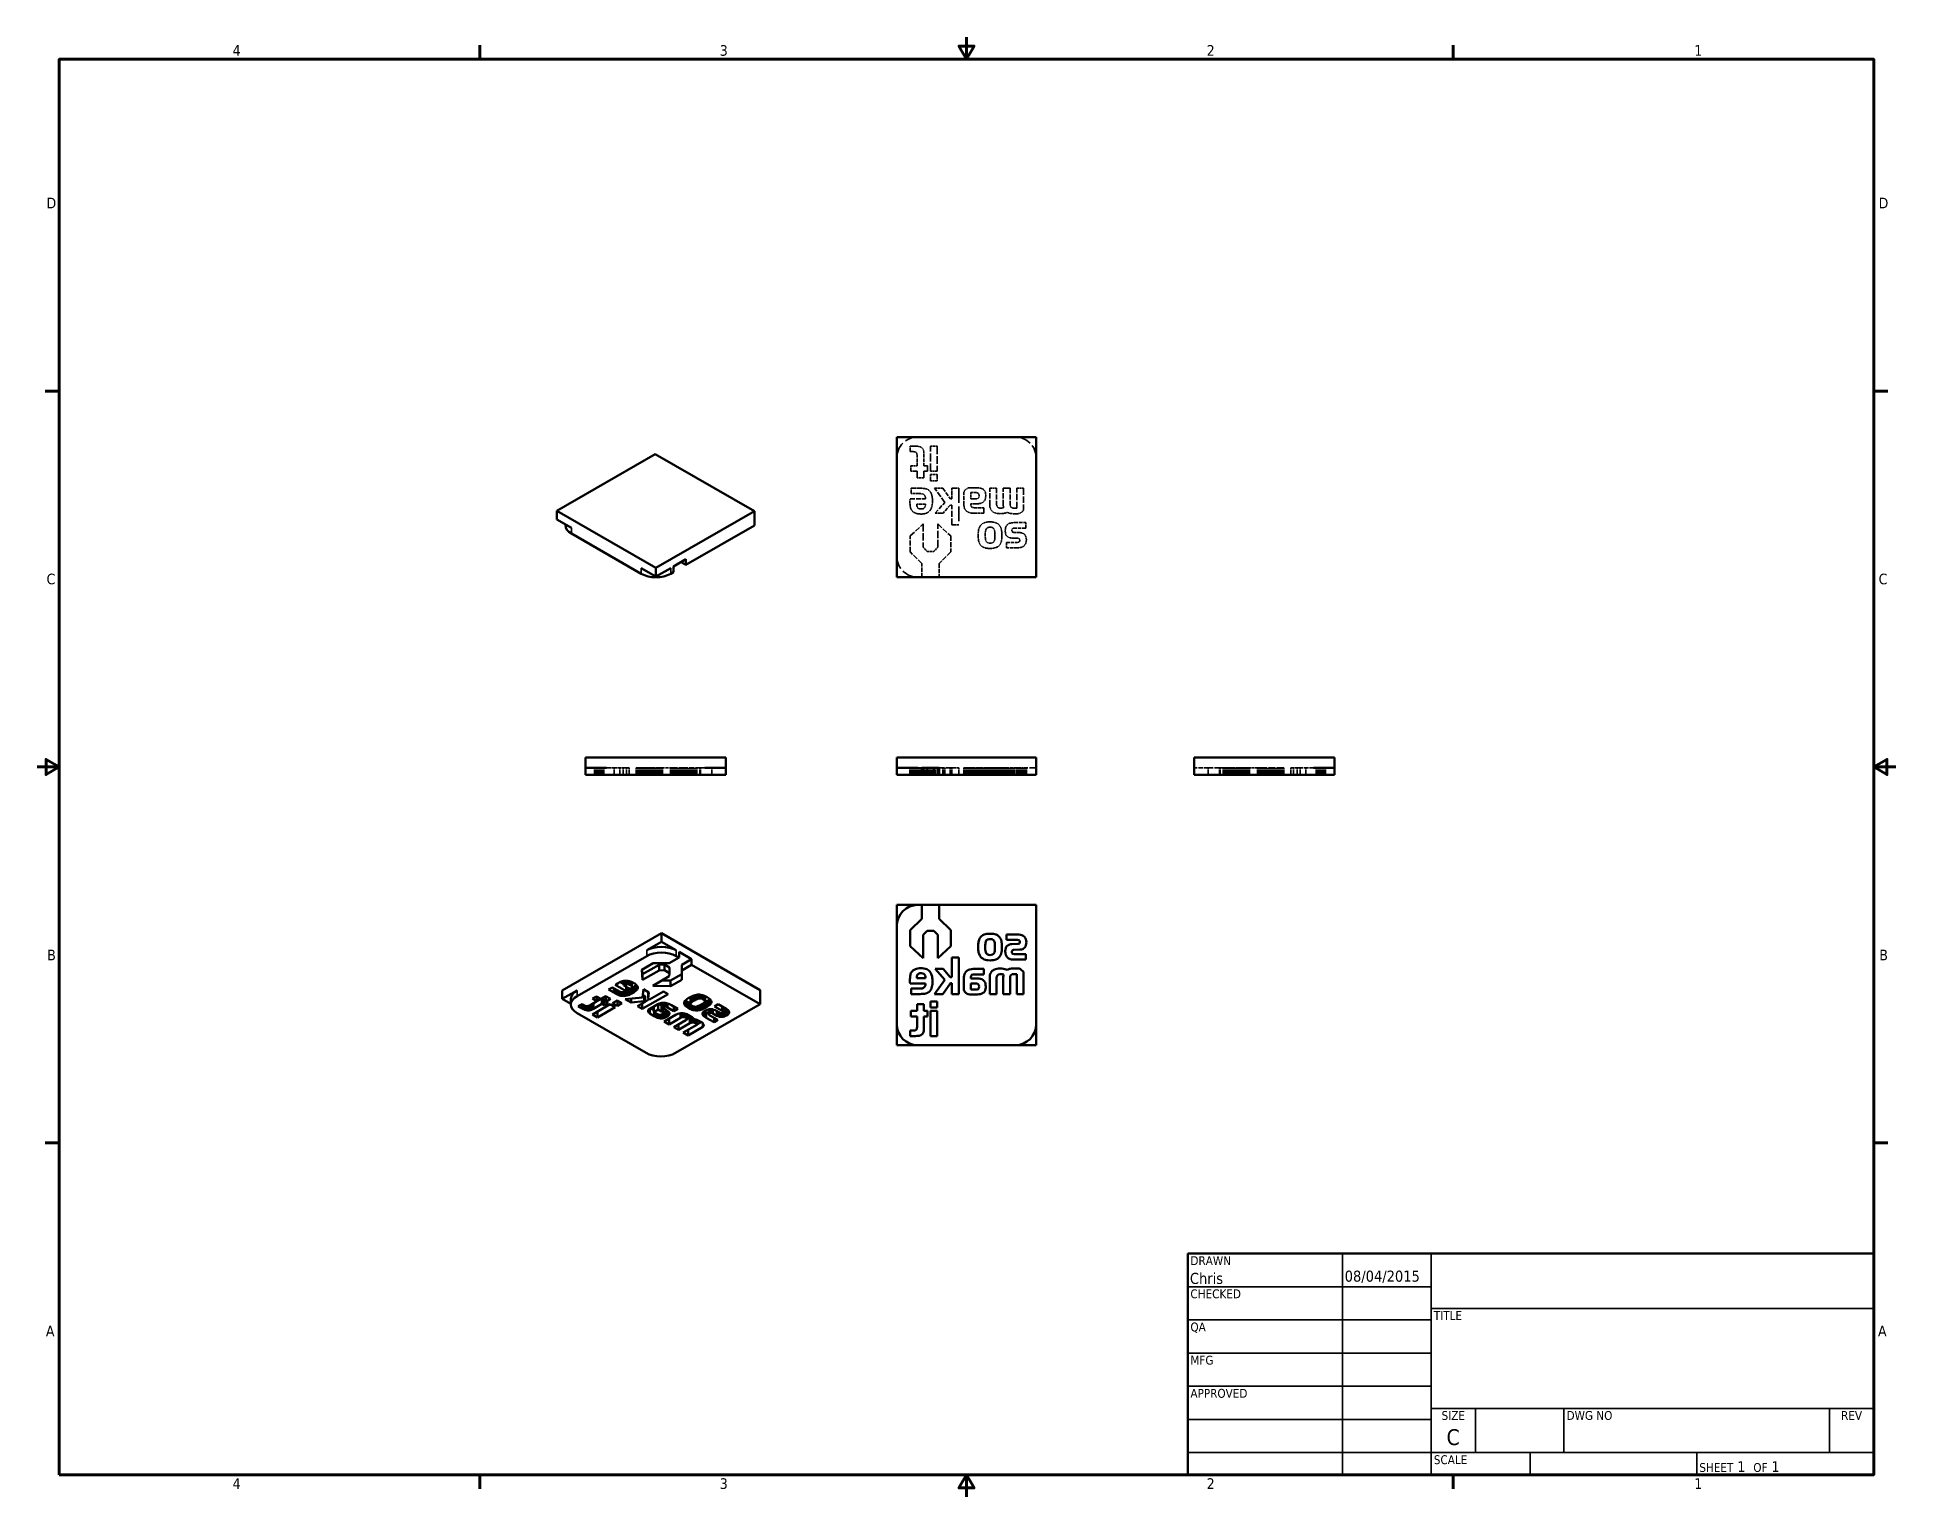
# Model space of a CAD drawing. Header units: millimetres. Extents: x 13 to 546, y 6 to 425.
import ezdxf
from ezdxf.enums import TextEntityAlignment as Align

# ---------------------------------------------------------------- set-up
doc = ezdxf.new("R2010")
doc.units = ezdxf.units.MM
doc.linetypes.add('DASHED', pattern=[0.2067, 0.1654, -0.0413])
for name, color, linetype, lineweight in [('Border (ANSI)', 7, 'Continuous', 70), ('Hidden (ANSI)', 7, 'DASHED', 35), ('Title (ANSI)', 7, 'Continuous', 50), ('Visible (ANSI)', 7, 'Continuous', 50), ('Visible Narrow (ANSI)', 7, 'Continuous', 35)]:
    doc.layers.add(name, color=color, linetype=linetype, lineweight=lineweight)
doc.styles.add('Note Text (ANSI)', font='tahoma_1.ttf')
doc.styles.add('Text Style30', font='tahoma_1.ttf')
doc.styles.add('Text Style38', font='tahoma_1.ttf')
doc.styles.add('Text Style39', font='tahoma_1.ttf')

# ---------------------------------------------------------------- blocks, each defined once
blk = doc.blocks.new('Borders Default Border')
at = {"layer": 'Border (ANSI)'}
for p, q in [((139.7, 419.1), (139.7, 423.16)), ((419.1, 419.1), (419.1, 423.16)), ((19.05, 323.85), (14.99, 323.85)), ((539.75, 323.85), (543.81, 323.85)), ((19.05, 107.95), (14.99, 107.95)), ((539.75, 107.95), (543.81, 107.95)), ((139.7, 12.7), (139.7, 8.64)), ((419.1, 12.7), (419.1, 8.64))]:
    blk.add_line(p, q, dxfattribs=at)
at = {"layer": 'Border (ANSI)', "flags": 128}
for points in [[(279.4, 425.45), (279.4, 419.1), (277.2, 422.91), (281.6, 422.91), (279.4, 419.1)], [(19.05, 12.7), (19.05, 419.1), (539.75, 419.1), (539.75, 12.7), (19.05, 12.7)], [(12.7, 215.9), (19.05, 215.9), (15.24, 218.1), (15.24, 213.7), (19.05, 215.9)], [(546.1, 215.9), (539.75, 215.9), (543.56, 218.1), (543.56, 213.7), (539.75, 215.9)], [(279.4, 6.35), (279.4, 12.7), (277.2, 8.89), (281.6, 8.89), (279.4, 12.7)]]:
    blk.add_lwpolyline(points, dxfattribs=at)
at = {"layer": 'Border (ANSI)', "char_height": 3.05, "attachment_point": 7, "style": 'Note Text (ANSI)'}
for s, insert in [('4', (68.79, 420.12)), ('3', (208.6, 420.05)), ('2', (348.33, 420.12)), ('1', (488.26, 420.12)), ('D', (15.39, 376.3)), ('D', (541.17, 376.3)), ('C', (15.39, 268.3)), ('C', (541.17, 268.3)), ('B', (15.58, 160.4)), ('B', (541.36, 160.4)), ('A', (15.21, 52.45)), ('A', (540.99, 52.45)), ('4', (68.79, 8.64)), ('3', (208.6, 8.57)), ('2', (348.33, 8.64)), ('1', (488.26, 8.64))]:
    blk.add_mtext(s, dxfattribs=dict(at, insert=insert))
blk = doc.blocks.new('Title Blocks ANSI - Large')
at = {"layer": 'Title (ANSI)'}
for p, q in [((127, 189.23), (127, 125.73)), ((323.85, 189.23), (127, 189.23)), ((323.85, 125.73), (323.85, 189.23)), ((127, 125.73), (323.85, 125.73))]:
    blk.add_line(p, q, dxfattribs=at)
at = {"layer": 'Title (ANSI)', "lineweight": 35}
for p, q in [((171.45, 125.73), (171.45, 189.23)), ((196.85, 125.73), (196.85, 189.23)), ((127, 179.7), (196.85, 179.7)), ((196.85, 173.48), (323.85, 173.48)), ((127, 170.18), (196.85, 170.18)), ((127, 160.65), (196.85, 160.65)), ((127, 151.13), (196.85, 151.13)), ((323.85, 144.78), (196.85, 144.78)), ((209.55, 132.08), (209.55, 144.78)), ((234.95, 132.08), (234.95, 144.78)), ((311.15, 132.08), (311.15, 144.78)), ((127, 141.6), (196.85, 141.6)), ((196.85, 132.08), (127, 132.08)), ((323.85, 132.08), (196.85, 132.08)), ((225.3, 132.08), (225.3, 125.73)), ((273.05, 132.08), (273.05, 125.73))]:
    blk.add_line(p, q, dxfattribs=at)
at = {"layer": 'Title (ANSI)', "style": 'Text Style38'}
for s, p in [('DRAWN', (127.76, 188.47)), ('CHECKED', (127.76, 178.94)), ('TITLE', (197.61, 172.72)), ('QA', (127.76, 169.42)), ('MFG', (127.76, 159.89)), ('APPROVED', (127.76, 150.37)), ('DWG NO', (235.71, 144.02)), ('SCALE', (197.61, 131.32))]:
    blk.add_text(s, height=2.54, dxfattribs=at).set_placement(p, align=Align.TOP_LEFT)
for s, p in [('SIZE', (203.2, 144.02)), ('REV', (317.5, 144.02))]:
    blk.add_text(s, height=2.54, dxfattribs=at).set_placement(p, align=Align.TOP_CENTER)
at = {"layer": 'Title (ANSI)', "insert": (273.81, 126.49), "char_height": 3.048, "attachment_point": 7, "style": 'Note Text (ANSI)'}
blk.add_mtext('\\fTahoma|b0|i0;\\H2.5400;SHEET\\fTahoma|b0|i0;\\H3.0480; 1  \\fTahoma|b0|i0;\\H2.5400;OF\\fTahoma|b0|i0;\\H3.0480; 1 ', dxfattribs=at)
at = {"layer": 'Title (ANSI)'}
for tag, p, height, style in [('AUTHOR_001', (127.62, 180.52), 3.17, 'Text Style39'), ('CREATION_DATE_001', (172.04, 181.16), 3.17, 'Text Style39'), ('Sheet_Size_001', (201.26, 134.24), 4.57, 'Text Style30')]:
    blk.add_attdef(tag, p, '', height=height, dxfattribs=dict(at, style=style))
at = {"layer": 'Title (ANSI)', "style": 'Text Style39'}
for tag, p in [('COMPANY', (260.35, 181.36)), ('REVISION_NUMBER', (317.5, 136.52))]:
    blk.add_attdef(tag, text='', height=3.17, dxfattribs=at).set_placement(p, align=Align.MIDDLE_CENTER)
at = {"layer": 'Title (ANSI)'}
for tag, height, style, p in [('CHECKED_BY', 3.17, 'Text Style39', (127.76, 170.94)), ('CHECKED_DATE', 3.17, 'Text Style39', (172.21, 170.94)), ('MFG_APPROVED_BY', 3.17, 'Text Style39', (127.76, 151.89)), ('MFG_APPROVED_DATE', 3.17, 'Text Style39', (172.21, 151.89)), ('ENG_APPROVED_BY', 3.17, 'Text Style39', (127.76, 142.37)), ('ENG_APPROVAL_DATE', 3.17, 'Text Style39', (172.21, 142.37)), ('PART_NUMBER', 4.57, 'Text Style30', (235.71, 132.84))]:
    blk.add_attdef(tag, text='', height=height, dxfattribs=dict(at, style=style)).set_placement(p, align=Align.BOTTOM_LEFT)
at = {"layer": 'Title (ANSI)', "style": 'Text Style30'}
blk.add_attdef('TITLE', text='', height=4.57, dxfattribs=at).set_placement((197.61, 158.06), align=Align.MIDDLE_LEFT)

msp = doc.modelspace()

# ---------------------------------------------------------------- linework, layer by layer
at = {"layer": 'Hidden (ANSI)', "ltscale": 3.010248}
msp.add_line((263.23, 306.44), (263.23, 308.02), dxfattribs=at)
at = {"layer": 'Hidden (ANSI)', "ltscale": 2.976892}
msp.add_line((263.23, 308.02), (264.79, 308.02), dxfattribs=at)
at = {"layer": 'Hidden (ANSI)', "ltscale": 1.892833}
msp.add_line((264.22, 306.44), (263.23, 306.44), dxfattribs=at)
at = {"layer": 'Hidden (ANSI)', "ltscale": 0.899769}
msp.add_line((264.69, 306.38), (264.22, 306.44), dxfattribs=at)
at = {"layer": 'Hidden (ANSI)', "ltscale": 0.668107}
msp.add_line((265, 306.21), (264.69, 306.38), dxfattribs=at)
at = {"layer": 'Hidden (ANSI)', "ltscale": 0.884454}
for p, q in [((264.79, 308.02), (265.26, 308)), ((289.03, 288.63), (288.57, 288.65))]:
    msp.add_line(p, q, dxfattribs=at)
at = {"layer": 'Hidden (ANSI)', "ltscale": 0.088544}
for p, q in [((265.03, 306.17), (265, 306.21)), ((292.14, 290.54), (292.17, 290.5))]:
    msp.add_line(p, q, dxfattribs=at)
at = {"layer": 'Hidden (ANSI)', "ltscale": 0.674992}
msp.add_line((265.18, 305.85), (265.03, 306.17), dxfattribs=at)
at = {"layer": 'Hidden (ANSI)', "ltscale": 0.939204}
msp.add_line((265.24, 305.36), (265.18, 305.85), dxfattribs=at)
at = {"layer": 'Hidden (ANSI)', "ltscale": 5.6787}
msp.add_line((265.24, 302.38), (265.24, 305.36), dxfattribs=at)
at = {"layer": 'Hidden (ANSI)', "ltscale": 0.791219}
msp.add_line((265.26, 308), (265.67, 307.95), dxfattribs=at)
at = {"layer": 'Hidden (ANSI)', "ltscale": 0.315569}
msp.add_line((265.67, 307.95), (265.83, 307.91), dxfattribs=at)
at = {"layer": 'Hidden (ANSI)', "ltscale": 0.843739}
msp.add_line((265.83, 307.91), (266.25, 307.77), dxfattribs=at)
at = {"layer": 'Hidden (ANSI)', "ltscale": 0.772499}
for p, q in [((266.25, 307.77), (266.59, 307.55)), ((283.42, 279.61), (283.2, 279.95)), ((283.42, 215.67), (283.2, 215.67)), ((283.42, 215.67), (283.2, 215.67))]:
    msp.add_line(p, q, dxfattribs=at)
at = {"layer": 'Hidden (ANSI)', "ltscale": 0.779666}
msp.add_line((266.59, 307.55), (266.86, 307.25), dxfattribs=at)
at = {"layer": 'Hidden (ANSI)', "ltscale": 0.798}
msp.add_line((266.86, 307.25), (267.05, 306.87), dxfattribs=at)
at = {"layer": 'Hidden (ANSI)', "ltscale": 0.726152}
msp.add_line((267.05, 306.87), (267.15, 306.5), dxfattribs=at)
at = {"layer": 'Hidden (ANSI)', "ltscale": 0.838821}
msp.add_line((267.15, 306.5), (267.2, 306.06), dxfattribs=at)
at = {"layer": 'Hidden (ANSI)', "ltscale": 0.466954}
msp.add_line((267.2, 306.06), (267.2, 305.82), dxfattribs=at)
at = {"layer": 'Hidden (ANSI)', "ltscale": 6.545948}
msp.add_line((267.2, 305.82), (267.2, 302.38), dxfattribs=at)
at = {"layer": 'Hidden (ANSI)', "ltscale": 13.74243}
for p, q in [((269.06, 300.81), (269.06, 308.02)), ((271.02, 308.02), (271.02, 300.81))]:
    msp.add_line(p, q, dxfattribs=at)
at = {"layer": 'Hidden (ANSI)', "ltscale": 3.744072}
for p, q in [((269.06, 308.02), (271.02, 308.02)), ((267.2, 298.88), (265.24, 298.88)), ((271.02, 300.81), (269.06, 300.81)), ((269.06, 299.87), (271.02, 299.87)), ((271.02, 298.07), (269.06, 298.07)), ((275.23, 295.96), (277.2, 295.96)), ((286.07, 295.96), (288.03, 295.96)), ((289.95, 295.96), (291.91, 295.96)), ((293.82, 295.96), (295.79, 295.96)), ((277.2, 285.46), (275.23, 285.46)), ((277.2, 215.67), (275.23, 215.67)), ((277.2, 215.67), (275.23, 215.67))]:
    msp.add_line(p, q, dxfattribs=at)
at = {"layer": 'Hidden (ANSI)', "ltscale": 3.001909}
for p, q in [((263.45, 300.81), (263.45, 302.38)), ((268.2, 302.38), (268.2, 300.81)), ((284.35, 290.32), (284.35, 288.75)), ((179.89, 215.67), (178.31, 215.67))]:
    msp.add_line(p, q, dxfattribs=at)
at = {"layer": 'Hidden (ANSI)', "ltscale": 3.402177}
for p, q in [((263.45, 302.38), (265.24, 302.38)), ((265.24, 300.81), (263.45, 300.81))]:
    msp.add_line(p, q, dxfattribs=at)
at = {"layer": 'Hidden (ANSI)', "ltscale": 3.669022}
for p, q in [((265.24, 298.88), (265.24, 300.81)), ((267.2, 300.81), (267.2, 298.88)), ((181.81, 215.67), (179.89, 215.67))]:
    msp.add_line(p, q, dxfattribs=at)
at = {"layer": 'Hidden (ANSI)', "ltscale": 1.901172}
for p, q in [((267.2, 302.38), (268.2, 302.38)), ((268.2, 300.81), (267.2, 300.81))]:
    msp.add_line(p, q, dxfattribs=at)
at = {"layer": 'Hidden (ANSI)', "ltscale": 3.410516}
for p, q in [((269.06, 298.07), (269.06, 299.87)), ((271.02, 299.87), (271.02, 298.07)), ((374.25, 215.67), (372.46, 215.67))]:
    msp.add_line(p, q, dxfattribs=at)
at = {"layer": 'Hidden (ANSI)', "ltscale": 2.951875}
for p, q in [((263.49, 294.41), (263.49, 295.96)), ((296.4, 286.07), (296.4, 284.52)), ((290.9, 278.85), (290.9, 280.4)), ((186.28, 215.67), (184.73, 215.67)), ((360.45, 215.67), (358.9, 215.67))]:
    msp.add_line(p, q, dxfattribs=at)
at = {"layer": 'Hidden (ANSI)', "ltscale": 4.010918}
msp.add_line((263.49, 295.96), (265.59, 295.96), dxfattribs=at)
at = {"layer": 'Hidden (ANSI)', "ltscale": 3.752411}
msp.add_line((265.46, 294.41), (263.49, 294.41), dxfattribs=at)
at = {"layer": 'Hidden (ANSI)', "ltscale": 0.85897}
for p, q in [((265.91, 294.4), (265.46, 294.41)), ((186.29, 215.67), (186.28, 215.67))]:
    msp.add_line(p, q, dxfattribs=at)
at = {"layer": 'Hidden (ANSI)', "ltscale": 0.89232}
msp.add_line((265.59, 295.96), (266.06, 295.95), dxfattribs=at)
at = {"layer": 'Hidden (ANSI)', "ltscale": 0.768212}
for p, q in [((266.31, 294.38), (265.91, 294.4)), ((296.56, 281.5), (296.58, 281.1)), ((186.32, 215.67), (186.29, 215.67)), ((355.89, 215.67), (355.48, 215.67))]:
    msp.add_line(p, q, dxfattribs=at)
at = {"layer": 'Hidden (ANSI)', "ltscale": 0.851123}
msp.add_line((266.06, 295.95), (266.51, 295.93), dxfattribs=at)
at = {"layer": 'Hidden (ANSI)', "ltscale": 0.630853}
for p, q in [((266.64, 294.34), (266.31, 294.38)), ((264.01, 289.21), (263.78, 289.45)), ((186.36, 215.67), (186.32, 215.67)), ((191.48, 215.67), (191.25, 215.67))]:
    msp.add_line(p, q, dxfattribs=at)
at = {"layer": 'Hidden (ANSI)', "ltscale": 0.785928}
for p, q in [((266.51, 295.93), (266.92, 295.9)), ((295.52, 289.35), (295.21, 289.08)), ((284.79, 281.9), (284.82, 281.49)), ((363.74, 215.67), (363.47, 215.67))]:
    msp.add_line(p, q, dxfattribs=at)
at = {"layer": 'Hidden (ANSI)', "ltscale": 0.770065}
for p, q in [((267.02, 294.2), (266.64, 294.34)), ((186.49, 215.67), (186.36, 215.67))]:
    msp.add_line(p, q, dxfattribs=at)
at = {"layer": 'Hidden (ANSI)', "ltscale": 0.745848}
msp.add_line((266.92, 295.9), (267.31, 295.86), dxfattribs=at)
at = {"layer": 'Hidden (ANSI)', "ltscale": 0.404745}
for p, q in [((267.2, 294.09), (267.02, 294.2)), ((186.61, 215.67), (186.49, 215.67))]:
    msp.add_line(p, q, dxfattribs=at)
at = {"layer": 'Hidden (ANSI)', "ltscale": 0.800827}
for p, q in [((267.46, 293.76), (267.2, 294.09)), ((186.94, 215.67), (186.61, 215.67))]:
    msp.add_line(p, q, dxfattribs=at)
at = {"layer": 'Hidden (ANSI)', "ltscale": 0.866666}
msp.add_line((267.31, 295.86), (267.76, 295.78), dxfattribs=at)
at = {"layer": 'Hidden (ANSI)', "ltscale": 0.008239}
for p, q in [((267.46, 293.75), (267.46, 293.76)), ((287.86, 286.01), (287.86, 286.01)), ((287.87, 278.89), (287.86, 278.89)), ((186.94, 215.67), (186.94, 215.67)), ((287.87, 215.67), (287.86, 215.67)), ((287.87, 215.67), (287.86, 215.67))]:
    msp.add_line(p, q, dxfattribs=at)
at = {"layer": 'Hidden (ANSI)', "ltscale": 0.717337}
for p, q in [((267.59, 293.4), (267.46, 293.75)), ((187.3, 215.67), (186.94, 215.67))]:
    msp.add_line(p, q, dxfattribs=at)
at = {"layer": 'Hidden (ANSI)', "ltscale": 0.906045}
for p, q in [((267.64, 292.93), (267.59, 293.4)), ((187.77, 215.67), (187.3, 215.67))]:
    msp.add_line(p, q, dxfattribs=at)
at = {"layer": 'Hidden (ANSI)', "ltscale": 0.807097}
msp.add_line((267.76, 295.78), (268.16, 295.63), dxfattribs=at)
at = {"layer": 'Hidden (ANSI)', "ltscale": 0.765311}
msp.add_line((268.16, 295.63), (268.51, 295.43), dxfattribs=at)
at = {"layer": 'Hidden (ANSI)', "ltscale": 0.185054}
msp.add_line((268.51, 295.43), (268.58, 295.38), dxfattribs=at)
at = {"layer": 'Hidden (ANSI)', "ltscale": 0.755021}
msp.add_line((268.58, 295.38), (268.87, 295.11), dxfattribs=at)
at = {"layer": 'Hidden (ANSI)', "ltscale": 0.787122}
msp.add_line((268.87, 295.11), (269.12, 294.77), dxfattribs=at)
at = {"layer": 'Hidden (ANSI)', "ltscale": 0.853937}
msp.add_line((269.12, 294.77), (269.32, 294.37), dxfattribs=at)
at = {"layer": 'Hidden (ANSI)', "ltscale": 0.232195}
msp.add_line((269.32, 294.37), (269.36, 294.26), dxfattribs=at)
at = {"layer": 'Hidden (ANSI)', "ltscale": 0.682928}
msp.add_line((269.36, 294.26), (269.47, 293.92), dxfattribs=at)
at = {"layer": 'Hidden (ANSI)', "ltscale": 0.748918}
msp.add_line((269.47, 293.92), (269.55, 293.53), dxfattribs=at)
at = {"layer": 'Hidden (ANSI)', "ltscale": 0.83254}
msp.add_line((269.55, 293.53), (269.6, 293.1), dxfattribs=at)
at = {"layer": 'Hidden (ANSI)', "ltscale": 9.51554}
msp.add_line((273.14, 291.88), (270.26, 295.96), dxfattribs=at)
at = {"layer": 'Hidden (ANSI)', "ltscale": 4.502913}
msp.add_line((270.26, 295.96), (272.63, 295.96), dxfattribs=at)
at = {"layer": 'Hidden (ANSI)', "ltscale": 7.201024}
msp.add_line((272.63, 295.96), (274.78, 292.86), dxfattribs=at)
at = {"layer": 'Hidden (ANSI)', "ltscale": 5.91219}
msp.add_line((275.23, 292.86), (275.23, 295.96), dxfattribs=at)
at = {"layer": 'Hidden (ANSI)', "ltscale": 25.395828}
msp.add_line((277.2, 295.96), (277.2, 285.46), dxfattribs=at)
at = {"layer": 'Hidden (ANSI)', "ltscale": 0.641509}
msp.add_line((278.66, 294.74), (278.72, 295.07), dxfattribs=at)
at = {"layer": 'Hidden (ANSI)', "ltscale": 6.896182}
msp.add_line((278.66, 291.12), (278.66, 294.74), dxfattribs=at)
at = {"layer": 'Hidden (ANSI)', "ltscale": 0.667013}
msp.add_line((278.72, 295.07), (278.93, 295.35), dxfattribs=at)
at = {"layer": 'Hidden (ANSI)', "ltscale": 0.793193}
for p, q in [((278.93, 295.35), (279.25, 295.62)), ((263.78, 289.45), (263.55, 289.8)), ((191.25, 215.67), (190.9, 215.67))]:
    msp.add_line(p, q, dxfattribs=at)
at = {"layer": 'Hidden (ANSI)', "ltscale": 0.725433}
msp.add_line((279.25, 295.62), (279.55, 295.85), dxfattribs=at)
at = {"layer": 'Hidden (ANSI)', "ltscale": 0.764401}
msp.add_line((279.55, 295.85), (279.91, 296.03), dxfattribs=at)
at = {"layer": 'Hidden (ANSI)', "ltscale": 0.795644}
for p, q in [((279.91, 296.03), (280.32, 296.07)), ((184.66, 215.67), (184.63, 215.67))]:
    msp.add_line(p, q, dxfattribs=at)
at = {"layer": 'Hidden (ANSI)', "ltscale": 3.427194}
for p, q in [((280.32, 296.07), (282.12, 296.07)), ((280.63, 294.7), (280.63, 292.9))]:
    msp.add_line(p, q, dxfattribs=at)
at = {"layer": 'Hidden (ANSI)', "ltscale": 2.576624}
msp.add_line((281.98, 294.7), (280.63, 294.7), dxfattribs=at)
at = {"layer": 'Hidden (ANSI)', "ltscale": 0.921755}
msp.add_line((282.46, 294.65), (281.98, 294.7), dxfattribs=at)
at = {"layer": 'Hidden (ANSI)', "ltscale": 0.909186}
for p, q in [((282.12, 296.07), (282.6, 296.06)), ((370.46, 215.67), (370.44, 215.67))]:
    msp.add_line(p, q, dxfattribs=at)
at = {"layer": 'Hidden (ANSI)', "ltscale": 0.665761}
msp.add_line((282.79, 294.52), (282.46, 294.65), dxfattribs=at)
at = {"layer": 'Hidden (ANSI)', "ltscale": 0.811521}
for p, q in [((282.6, 296.06), (283.02, 296.02)), ((370.44, 215.67), (370.41, 215.67))]:
    msp.add_line(p, q, dxfattribs=at)
at = {"layer": 'Hidden (ANSI)', "ltscale": 0.592198}
msp.add_line((282.97, 294.27), (282.79, 294.52), dxfattribs=at)
at = {"layer": 'Hidden (ANSI)', "ltscale": 0.715007}
msp.add_line((282.79, 293.11), (282.98, 293.43), dxfattribs=at)
at = {"layer": 'Hidden (ANSI)', "ltscale": 0.902084}
msp.add_line((283.04, 293.8), (282.97, 294.27), dxfattribs=at)
at = {"layer": 'Hidden (ANSI)', "ltscale": 0.715736}
msp.add_line((282.98, 293.43), (283.04, 293.8), dxfattribs=at)
at = {"layer": 'Hidden (ANSI)', "ltscale": 0.718258}
for p, q in [((283.02, 296.02), (283.4, 295.96)), ((370.41, 215.67), (370.35, 215.67))]:
    msp.add_line(p, q, dxfattribs=at)
at = {"layer": 'Hidden (ANSI)', "ltscale": 0.870508}
msp.add_line((283.4, 295.96), (283.83, 295.83), dxfattribs=at)
at = {"layer": 'Hidden (ANSI)', "ltscale": 0.768574}
msp.add_line((283.83, 295.83), (284.19, 295.64), dxfattribs=at)
at = {"layer": 'Hidden (ANSI)', "ltscale": 0.160085}
msp.add_line((284.19, 295.64), (284.25, 295.58), dxfattribs=at)
at = {"layer": 'Hidden (ANSI)', "ltscale": 0.784157}
for p, q in [((284.25, 295.58), (284.54, 295.29)), ((292.32, 288.65), (291.92, 288.71))]:
    msp.add_line(p, q, dxfattribs=at)
at = {"layer": 'Hidden (ANSI)', "ltscale": 0.820553}
for p, q in [((284.54, 295.29), (284.74, 294.91)), ((263.23, 290.86), (263.19, 291.29)), ((286.79, 289.31), (286.5, 289.63)), ((189.83, 215.67), (189.4, 215.67))]:
    msp.add_line(p, q, dxfattribs=at)
at = {"layer": 'Hidden (ANSI)', "ltscale": 0.060608}
msp.add_line((284.74, 294.91), (284.75, 294.88), dxfattribs=at)
at = {"layer": 'Hidden (ANSI)', "ltscale": 0.73642}
msp.add_line((284.75, 294.88), (284.86, 294.51), dxfattribs=at)
at = {"layer": 'Hidden (ANSI)', "ltscale": 0.831495}
msp.add_line((284.86, 294.51), (284.91, 294.07), dxfattribs=at)
at = {"layer": 'Hidden (ANSI)', "ltscale": 0.893565}
msp.add_line((284.92, 293.78), (284.89, 293.32), dxfattribs=at)
at = {"layer": 'Hidden (ANSI)', "ltscale": 0.550521}
msp.add_line((284.91, 294.07), (284.92, 293.78), dxfattribs=at)
at = {"layer": 'Hidden (ANSI)', "ltscale": 9.314466}
msp.add_line((286.07, 291.07), (286.07, 295.96), dxfattribs=at)
at = {"layer": 'Hidden (ANSI)', "ltscale": 8.814132}
for p, q in [((288.03, 295.96), (288.03, 291.33)), ((291.91, 295.96), (291.91, 291.33))]:
    msp.add_line(p, q, dxfattribs=at)
at = {"layer": 'Hidden (ANSI)', "ltscale": 9.297789}
msp.add_line((289.95, 291.08), (289.95, 295.96), dxfattribs=at)
at = {"layer": 'Hidden (ANSI)', "ltscale": 10.948894}
msp.add_line((293.82, 290.21), (293.82, 295.96), dxfattribs=at)
at = {"layer": 'Hidden (ANSI)', "ltscale": 11.424212}
for p, q in [((295.79, 295.96), (295.79, 289.96)), ((370.35, 215.67), (364.35, 215.67))]:
    msp.add_line(p, q, dxfattribs=at)
at = {"layer": 'Hidden (ANSI)', "ltscale": 0.85982}
for p, q in [((263.17, 292.44), (263.2, 292.89)), ((188.25, 215.67), (187.8, 215.67))]:
    msp.add_line(p, q, dxfattribs=at)
at = {"layer": 'Hidden (ANSI)', "ltscale": 1.367482}
for p, q in [((263.17, 291.72), (263.17, 292.44)), ((188.97, 215.67), (188.25, 215.67))]:
    msp.add_line(p, q, dxfattribs=at)
at = {"layer": 'Hidden (ANSI)', "ltscale": 0.817496}
for p, q in [((263.19, 291.29), (263.17, 291.72)), ((189.4, 215.67), (188.97, 215.67))]:
    msp.add_line(p, q, dxfattribs=at)
at = {"layer": 'Hidden (ANSI)', "ltscale": 0.06713}
for p, q in [((263.2, 292.89), (263.2, 292.93)), ((187.8, 215.67), (187.77, 215.67))]:
    msp.add_line(p, q, dxfattribs=at)
at = {"layer": 'Hidden (ANSI)', "ltscale": 8.463898}
msp.add_line((263.2, 292.93), (267.64, 292.93), dxfattribs=at)
at = {"layer": 'Hidden (ANSI)', "ltscale": 0.778596}
for p, q in [((263.3, 290.46), (263.23, 290.86)), ((190.23, 215.67), (189.83, 215.67))]:
    msp.add_line(p, q, dxfattribs=at)
at = {"layer": 'Hidden (ANSI)', "ltscale": 0.546274}
for p, q in [((263.37, 290.19), (263.3, 290.46)), ((190.51, 215.67), (190.23, 215.67))]:
    msp.add_line(p, q, dxfattribs=at)
at = {"layer": 'Hidden (ANSI)', "ltscale": 0.813575}
for p, q in [((263.55, 289.8), (263.37, 290.19)), ((190.9, 215.67), (190.51, 215.67))]:
    msp.add_line(p, q, dxfattribs=at)
at = {"layer": 'Hidden (ANSI)', "ltscale": 0.800609}
for p, q in [((264.36, 288.97), (264.01, 289.21)), ((288.26, 285.82), (288.6, 285.57)), ((191.73, 215.67), (191.48, 215.67))]:
    msp.add_line(p, q, dxfattribs=at)
at = {"layer": 'Hidden (ANSI)', "ltscale": 0.861435}
for p, q in [((264.76, 288.77), (264.36, 288.97)), ((191.92, 215.67), (191.73, 215.67))]:
    msp.add_line(p, q, dxfattribs=at)
at = {"layer": 'Hidden (ANSI)', "ltscale": 0.569516}
for p, q in [((265.05, 288.68), (264.76, 288.77)), ((192.02, 215.67), (191.92, 215.67))]:
    msp.add_line(p, q, dxfattribs=at)
at = {"layer": 'Hidden (ANSI)', "ltscale": 0.75709}
for p, q in [((265.44, 288.6), (265.05, 288.68)), ((192.09, 215.67), (192.02, 215.67))]:
    msp.add_line(p, q, dxfattribs=at)
at = {"layer": 'Hidden (ANSI)', "ltscale": 4.794775}
msp.add_line((267.64, 291.39), (265.13, 291.39), dxfattribs=at)
at = {"layer": 'Hidden (ANSI)', "ltscale": 0.936238}
msp.add_line((265.13, 291.39), (265.16, 290.9), dxfattribs=at)
at = {"layer": 'Hidden (ANSI)', "ltscale": 0.762762}
msp.add_line((265.16, 290.9), (265.27, 290.51), dxfattribs=at)
at = {"layer": 'Hidden (ANSI)', "ltscale": 0.413917}
msp.add_line((265.27, 290.51), (265.37, 290.32), dxfattribs=at)
at = {"layer": 'Hidden (ANSI)', "ltscale": 0.645883}
msp.add_line((265.37, 290.32), (265.63, 290.11), dxfattribs=at)
at = {"layer": 'Hidden (ANSI)', "ltscale": 0.847111}
for p, q in [((265.88, 288.55), (265.44, 288.6)), ((286.67, 286.26), (287.11, 286.21)), ((289.5, 283.55), (289.55, 283.11)), ((285.68, 278.66), (285.24, 278.71)), ((287.11, 278.71), (286.67, 278.66)), ((192.14, 215.67), (192.09, 215.67)), ((285.68, 215.67), (285.24, 215.67)), ((285.68, 215.67), (285.24, 215.67)), ((287.11, 215.67), (286.67, 215.67)), ((287.11, 215.67), (286.67, 215.67)), ((353.09, 215.67), (353.05, 215.67)), ((360.65, 215.67), (360.6, 215.67))]:
    msp.add_line(p, q, dxfattribs=at)
at = {"layer": 'Hidden (ANSI)', "ltscale": 0.805156}
msp.add_line((265.63, 290.11), (266.04, 289.99), dxfattribs=at)
at = {"layer": 'Hidden (ANSI)', "ltscale": 0.934454}
for p, q in [((266.37, 288.53), (265.88, 288.55)), ((192.16, 215.67), (192.14, 215.67))]:
    msp.add_line(p, q, dxfattribs=at)
at = {"layer": 'Hidden (ANSI)', "ltscale": 0.601228}
msp.add_line((266.04, 289.99), (266.36, 289.98), dxfattribs=at)
at = {"layer": 'Hidden (ANSI)', "ltscale": 0.946651}
msp.add_line((266.36, 289.98), (266.85, 290.02), dxfattribs=at)
at = {"layer": 'Hidden (ANSI)', "ltscale": 0.600533}
msp.add_line((266.68, 288.54), (266.37, 288.53), dxfattribs=at)
at = {"layer": 'Hidden (ANSI)', "ltscale": 0.913458}
msp.add_line((267.16, 288.59), (266.68, 288.54), dxfattribs=at)
at = {"layer": 'Hidden (ANSI)', "ltscale": 0.728064}
msp.add_line((266.85, 290.02), (267.2, 290.18), dxfattribs=at)
at = {"layer": 'Hidden (ANSI)', "ltscale": 0.84213}
for p, q in [((267.6, 288.68), (267.16, 288.59)), ((288.59, 290.3), (289.03, 290.22))]:
    msp.add_line(p, q, dxfattribs=at)
at = {"layer": 'Hidden (ANSI)', "ltscale": 0.401036}
msp.add_line((267.2, 290.18), (267.35, 290.32), dxfattribs=at)
at = {"layer": 'Hidden (ANSI)', "ltscale": 0.686127}
msp.add_line((267.35, 290.32), (267.51, 290.65), dxfattribs=at)
at = {"layer": 'Hidden (ANSI)', "ltscale": 0.831202}
msp.add_line((267.51, 290.65), (267.61, 291.07), dxfattribs=at)
at = {"layer": 'Hidden (ANSI)', "ltscale": 0.772544}
msp.add_line((267.98, 288.81), (267.6, 288.68), dxfattribs=at)
at = {"layer": 'Hidden (ANSI)', "ltscale": 0.611433}
msp.add_line((267.61, 291.07), (267.64, 291.39), dxfattribs=at)
at = {"layer": 'Hidden (ANSI)', "ltscale": 0.738306}
msp.add_line((268.33, 288.98), (267.98, 288.81), dxfattribs=at)
at = {"layer": 'Hidden (ANSI)', "ltscale": 0.698828}
msp.add_line((268.62, 289.2), (268.33, 288.98), dxfattribs=at)
at = {"layer": 'Hidden (ANSI)', "ltscale": 0.678023}
msp.add_line((268.87, 289.45), (268.62, 289.2), dxfattribs=at)
at = {"layer": 'Hidden (ANSI)', "ltscale": 0.141907}
msp.add_line((268.92, 289.51), (268.87, 289.45), dxfattribs=at)
at = {"layer": 'Hidden (ANSI)', "ltscale": 0.656771}
msp.add_line((269.11, 289.8), (268.92, 289.51), dxfattribs=at)
at = {"layer": 'Hidden (ANSI)', "ltscale": 0.689816}
msp.add_line((269.27, 290.12), (269.11, 289.8), dxfattribs=at)
at = {"layer": 'Hidden (ANSI)', "ltscale": 0.735853}
msp.add_line((269.4, 290.48), (269.27, 290.12), dxfattribs=at)
at = {"layer": 'Hidden (ANSI)', "ltscale": 0.798784}
for p, q in [((269.5, 290.89), (269.4, 290.48)), ((283.72, 285.55), (284.05, 285.8))]:
    msp.add_line(p, q, dxfattribs=at)
at = {"layer": 'Hidden (ANSI)', "ltscale": 0.862202}
msp.add_line((269.58, 291.34), (269.5, 290.89), dxfattribs=at)
at = {"layer": 'Hidden (ANSI)', "ltscale": 0.920963}
msp.add_line((269.62, 291.82), (269.58, 291.34), dxfattribs=at)
at = {"layer": 'Hidden (ANSI)', "ltscale": 0.910218}
for p, q in [((269.6, 293.1), (269.63, 292.62)), ((289.55, 283.11), (289.58, 282.63))]:
    msp.add_line(p, q, dxfattribs=at)
at = {"layer": 'Hidden (ANSI)', "ltscale": 1.000882}
msp.add_line((269.64, 292.34), (269.62, 291.82), dxfattribs=at)
at = {"layer": 'Hidden (ANSI)', "ltscale": 0.525318}
for p, q in [((269.63, 292.62), (269.64, 292.34)), ((282.49, 291.46), (282.22, 291.46)), ((287.55, 282.11), (287.56, 282.38))]:
    msp.add_line(p, q, dxfattribs=at)
at = {"layer": 'Hidden (ANSI)', "ltscale": 7.853519}
msp.add_line((270.45, 288.75), (273.14, 291.88), dxfattribs=at)
at = {"layer": 'Hidden (ANSI)', "ltscale": 4.244407}
msp.add_line((272.68, 288.75), (270.45, 288.75), dxfattribs=at)
at = {"layer": 'Hidden (ANSI)', "ltscale": 5.948685}
msp.add_line((274.72, 291.11), (272.68, 288.75), dxfattribs=at)
at = {"layer": 'Hidden (ANSI)', "ltscale": 0.975553}
msp.add_line((275.23, 291.11), (274.72, 291.11), dxfattribs=at)
at = {"layer": 'Hidden (ANSI)', "ltscale": 0.850469}
msp.add_line((274.78, 292.86), (275.23, 292.86), dxfattribs=at)
at = {"layer": 'Hidden (ANSI)', "ltscale": 10.765438}
msp.add_line((275.23, 285.46), (275.23, 291.11), dxfattribs=at)
at = {"layer": 'Hidden (ANSI)', "ltscale": 0.911935}
for p, q in [((278.7, 290.64), (278.66, 291.12)), ((278.7, 215.67), (278.66, 215.67)), ((278.7, 215.67), (278.66, 215.67))]:
    msp.add_line(p, q, dxfattribs=at)
at = {"layer": 'Hidden (ANSI)', "ltscale": 0.814983}
for p, q in [((278.8, 290.22), (278.7, 290.64)), ((278.8, 215.67), (278.7, 215.67)), ((278.8, 215.67), (278.7, 215.67))]:
    msp.add_line(p, q, dxfattribs=at)
at = {"layer": 'Hidden (ANSI)', "ltscale": 0.757687}
for p, q in [((278.97, 289.86), (278.8, 290.22)), ((278.97, 215.67), (278.8, 215.67)), ((278.97, 215.67), (278.8, 215.67))]:
    msp.add_line(p, q, dxfattribs=at)
at = {"layer": 'Hidden (ANSI)', "ltscale": 0.710471}
for p, q in [((279.18, 289.56), (278.97, 289.86)), ((279.18, 215.67), (278.97, 215.67)), ((279.18, 215.67), (278.97, 215.67))]:
    msp.add_line(p, q, dxfattribs=at)
at = {"layer": 'Hidden (ANSI)', "ltscale": 0.71457}
for p, q in [((279.46, 289.31), (279.18, 289.56)), ((279.46, 215.67), (279.18, 215.67)), ((279.46, 215.67), (279.18, 215.67))]:
    msp.add_line(p, q, dxfattribs=at)
at = {"layer": 'Hidden (ANSI)', "ltscale": 0.471915}
for p, q in [((279.67, 289.18), (279.46, 289.31)), ((279.67, 215.67), (279.46, 215.67)), ((279.67, 215.67), (279.46, 215.67))]:
    msp.add_line(p, q, dxfattribs=at)
at = {"layer": 'Hidden (ANSI)', "ltscale": 0.701163}
for p, q in [((280.01, 289.02), (279.67, 289.18)), ((280.01, 215.67), (279.67, 215.67)), ((280.01, 215.67), (279.67, 215.67))]:
    msp.add_line(p, q, dxfattribs=at)
at = {"layer": 'Hidden (ANSI)', "ltscale": 0.754099}
for p, q in [((280.38, 288.9), (280.01, 289.02)), ((280.38, 215.67), (280.01, 215.67)), ((280.38, 215.67), (280.01, 215.67))]:
    msp.add_line(p, q, dxfattribs=at)
at = {"layer": 'Hidden (ANSI)', "ltscale": 0.817624}
for p, q in [((280.8, 288.81), (280.38, 288.9)), ((280.8, 215.67), (280.38, 215.67)), ((280.8, 215.67), (280.38, 215.67))]:
    msp.add_line(p, q, dxfattribs=at)
at = {"layer": 'Hidden (ANSI)', "ltscale": 2.501574}
for p, q in [((280.63, 292.9), (281.94, 292.9)), ((294.11, 288.63), (292.8, 288.63))]:
    msp.add_line(p, q, dxfattribs=at)
at = {"layer": 'Hidden (ANSI)', "ltscale": 3.026926}
msp.add_line((282.22, 291.46), (280.63, 291.46), dxfattribs=at)
at = {"layer": 'Hidden (ANSI)', "ltscale": 0.658674}
msp.add_line((280.63, 291.46), (280.63, 291.11), dxfattribs=at)
at = {"layer": 'Hidden (ANSI)', "ltscale": 0.827514}
msp.add_line((280.63, 291.11), (280.72, 290.69), dxfattribs=at)
at = {"layer": 'Hidden (ANSI)', "ltscale": 0.614156}
msp.add_line((280.72, 290.69), (280.96, 290.47), dxfattribs=at)
at = {"layer": 'Hidden (ANSI)', "ltscale": 0.888572}
for p, q in [((281.27, 288.76), (280.8, 288.81)), ((281.27, 215.67), (280.8, 215.67)), ((281.27, 215.67), (280.8, 215.67))]:
    msp.add_line(p, q, dxfattribs=at)
at = {"layer": 'Hidden (ANSI)', "ltscale": 0.749104}
msp.add_line((280.96, 290.47), (281.34, 290.36), dxfattribs=at)
at = {"layer": 'Hidden (ANSI)', "ltscale": 0.967789}
for p, q in [((281.78, 288.75), (281.27, 288.76)), ((281.78, 215.67), (281.27, 215.67)), ((281.78, 215.67), (281.27, 215.67))]:
    msp.add_line(p, q, dxfattribs=at)
at = {"layer": 'Hidden (ANSI)', "ltscale": 0.837162}
msp.add_line((281.34, 290.36), (281.78, 290.32), dxfattribs=at)
at = {"layer": 'Hidden (ANSI)', "ltscale": 4.903182}
for p, q in [((281.78, 290.32), (284.35, 290.32)), ((284.35, 288.75), (281.78, 288.75))]:
    msp.add_line(p, q, dxfattribs=at)
at = {"layer": 'Hidden (ANSI)', "ltscale": 0.937574}
msp.add_line((281.94, 292.9), (282.43, 292.94), dxfattribs=at)
at = {"layer": 'Hidden (ANSI)', "ltscale": 0.683182}
msp.add_line((282.43, 292.94), (282.76, 293.09), dxfattribs=at)
at = {"layer": 'Hidden (ANSI)', "ltscale": 0.828143}
for p, q in [((282.93, 291.5), (282.49, 291.46)), ((289.57, 281.92), (289.53, 281.49)), ((289.57, 215.67), (289.53, 215.67)), ((289.57, 215.67), (289.53, 215.67))]:
    msp.add_line(p, q, dxfattribs=at)
at = {"layer": 'Hidden (ANSI)', "ltscale": 0.060033}
msp.add_line((282.76, 293.09), (282.79, 293.11), dxfattribs=at)
at = {"layer": 'Hidden (ANSI)', "ltscale": 0.770381}
msp.add_line((283.33, 291.57), (282.93, 291.5), dxfattribs=at)
at = {"layer": 'Hidden (ANSI)', "ltscale": 0.161812}
msp.add_line((283.41, 291.59), (283.33, 291.57), dxfattribs=at)
at = {"layer": 'Hidden (ANSI)', "ltscale": 0.833458}
msp.add_line((283.82, 291.74), (283.41, 291.59), dxfattribs=at)
at = {"layer": 'Hidden (ANSI)', "ltscale": 0.773624}
msp.add_line((284.17, 291.94), (283.82, 291.74), dxfattribs=at)
at = {"layer": 'Hidden (ANSI)', "ltscale": 0.130158}
msp.add_line((284.22, 291.98), (284.17, 291.94), dxfattribs=at)
at = {"layer": 'Hidden (ANSI)', "ltscale": 0.790383}
msp.add_line((284.51, 292.29), (284.22, 291.98), dxfattribs=at)
at = {"layer": 'Hidden (ANSI)', "ltscale": 0.829444}
msp.add_line((284.73, 292.66), (284.51, 292.29), dxfattribs=at)
at = {"layer": 'Hidden (ANSI)', "ltscale": 0.493025}
msp.add_line((284.81, 292.91), (284.73, 292.66), dxfattribs=at)
at = {"layer": 'Hidden (ANSI)', "ltscale": 0.791438}
msp.add_line((284.89, 293.32), (284.81, 292.91), dxfattribs=at)
at = {"layer": 'Hidden (ANSI)', "ltscale": 0.291881}
msp.add_line((286.07, 290.92), (286.07, 291.07), dxfattribs=at)
at = {"layer": 'Hidden (ANSI)', "ltscale": 0.824272}
for p, q in [((286.13, 290.49), (286.07, 290.92)), ((288.57, 288.65), (288.14, 288.71))]:
    msp.add_line(p, q, dxfattribs=at)
at = {"layer": 'Hidden (ANSI)', "ltscale": 0.799436}
for p, q in [((286.25, 290.08), (286.13, 290.49)), ((291.99, 281.67), (291.59, 281.79))]:
    msp.add_line(p, q, dxfattribs=at)
at = {"layer": 'Hidden (ANSI)', "ltscale": 0.182787}
msp.add_line((286.29, 290), (286.25, 290.08), dxfattribs=at)
at = {"layer": 'Hidden (ANSI)', "ltscale": 0.810835}
msp.add_line((286.5, 289.63), (286.29, 290), dxfattribs=at)
at = {"layer": 'Hidden (ANSI)', "ltscale": 0.343722}
msp.add_line((286.93, 289.2), (286.79, 289.31), dxfattribs=at)
at = {"layer": 'Hidden (ANSI)', "ltscale": 0.789327}
msp.add_line((287.28, 288.98), (286.93, 289.2), dxfattribs=at)
at = {"layer": 'Hidden (ANSI)', "ltscale": 0.856254}
msp.add_line((287.7, 288.81), (287.28, 288.98), dxfattribs=at)
at = {"layer": 'Hidden (ANSI)', "ltscale": 0.103047}
msp.add_line((287.75, 288.8), (287.7, 288.81), dxfattribs=at)
at = {"layer": 'Hidden (ANSI)', "ltscale": 0.75433}
msp.add_line((288.14, 288.71), (287.75, 288.8), dxfattribs=at)
at = {"layer": 'Hidden (ANSI)', "ltscale": 0.87497}
msp.add_line((288.03, 291.33), (288.09, 290.88), dxfattribs=at)
at = {"layer": 'Hidden (ANSI)', "ltscale": 0.730876}
for p, q in [((288.09, 290.88), (288.27, 290.54)), ((291.97, 290.88), (292.14, 290.54))]:
    msp.add_line(p, q, dxfattribs=at)
at = {"layer": 'Hidden (ANSI)', "ltscale": 0.083289}
msp.add_line((288.27, 290.54), (288.29, 290.5), dxfattribs=at)
at = {"layer": 'Hidden (ANSI)', "ltscale": 0.679867}
msp.add_line((288.29, 290.5), (288.59, 290.3), dxfattribs=at)
at = {"layer": 'Hidden (ANSI)', "ltscale": 0.300217}
msp.add_line((289.03, 290.22), (289.18, 290.21), dxfattribs=at)
at = {"layer": 'Hidden (ANSI)', "ltscale": 0.141662}
msp.add_line((289.1, 288.63), (289.03, 288.63), dxfattribs=at)
at = {"layer": 'Hidden (ANSI)', "ltscale": 0.90112}
msp.add_line((289.58, 288.65), (289.1, 288.63), dxfattribs=at)
at = {"layer": 'Hidden (ANSI)', "ltscale": 0.818177}
msp.add_line((289.18, 290.21), (289.61, 290.23), dxfattribs=at)
at = {"layer": 'Hidden (ANSI)', "ltscale": 0.805674}
for p, q in [((290, 288.7), (289.58, 288.65)), ((290, 215.67), (289.58, 215.67)), ((290, 215.67), (289.58, 215.67))]:
    msp.add_line(p, q, dxfattribs=at)
at = {"layer": 'Hidden (ANSI)', "ltscale": 0.133583}
msp.add_line((289.61, 290.23), (289.68, 290.24), dxfattribs=at)
at = {"layer": 'Hidden (ANSI)', "ltscale": 0.7262}
msp.add_line((289.68, 290.24), (290.05, 290.32), dxfattribs=at)
at = {"layer": 'Hidden (ANSI)', "ltscale": 0.812249}
msp.add_line((289.98, 290.65), (289.95, 291.08), dxfattribs=at)
at = {"layer": 'Hidden (ANSI)', "ltscale": 0.64755}
msp.add_line((290.05, 290.32), (289.98, 290.65), dxfattribs=at)
at = {"layer": 'Hidden (ANSI)', "ltscale": 0.730924}
for p, q in [((290.37, 288.77), (290, 288.7)), ((291.97, 285.93), (292.35, 286)), ((290.37, 215.67), (290, 215.67)), ((290.37, 215.67), (290, 215.67))]:
    msp.add_line(p, q, dxfattribs=at)
at = {"layer": 'Hidden (ANSI)', "ltscale": 0.825789}
for p, q in [((290.79, 288.89), (290.37, 288.77)), ((296.47, 281.92), (296.56, 281.5)), ((356.31, 215.67), (355.89, 215.67))]:
    msp.add_line(p, q, dxfattribs=at)
at = {"layer": 'Hidden (ANSI)', "ltscale": 0.638249}
msp.add_line((291.11, 289.01), (290.79, 288.89), dxfattribs=at)
at = {"layer": 'Hidden (ANSI)', "ltscale": 0.447801}
msp.add_line((291.32, 288.91), (291.11, 289.01), dxfattribs=at)
at = {"layer": 'Hidden (ANSI)', "ltscale": 0.883392}
msp.add_line((291.76, 288.76), (291.32, 288.91), dxfattribs=at)
at = {"layer": 'Hidden (ANSI)', "ltscale": 0.311468}
msp.add_line((291.92, 288.71), (291.76, 288.76), dxfattribs=at)
at = {"layer": 'Hidden (ANSI)', "ltscale": 0.873896}
msp.add_line((291.91, 291.33), (291.97, 290.88), dxfattribs=at)
at = {"layer": 'Hidden (ANSI)', "ltscale": 0.716901}
msp.add_line((292.17, 290.5), (292.49, 290.29), dxfattribs=at)
at = {"layer": 'Hidden (ANSI)', "ltscale": 0.901467}
msp.add_line((292.8, 288.63), (292.32, 288.65), dxfattribs=at)
at = {"layer": 'Hidden (ANSI)', "ltscale": 0.840519}
msp.add_line((292.49, 290.29), (292.92, 290.21), dxfattribs=at)
at = {"layer": 'Hidden (ANSI)', "ltscale": 1.709377}
msp.add_line((292.92, 290.21), (293.82, 290.21), dxfattribs=at)
at = {"layer": 'Hidden (ANSI)', "ltscale": 0.796474}
for p, q in [((294.52, 288.67), (294.11, 288.63)), ((282.83, 281.18), (282.78, 281.6)), ((282.83, 215.67), (282.78, 215.67)), ((282.83, 215.67), (282.78, 215.67)), ((363.06, 215.67), (363.02, 215.67))]:
    msp.add_line(p, q, dxfattribs=at)
at = {"layer": 'Hidden (ANSI)', "ltscale": 0.794376}
for p, q in [((294.9, 288.85), (294.52, 288.67)), ((363.24, 215.67), (363.06, 215.67))]:
    msp.add_line(p, q, dxfattribs=at)
at = {"layer": 'Hidden (ANSI)', "ltscale": 0.733772}
for p, q in [((295.21, 289.08), (294.9, 288.85)), ((295.93, 279.43), (295.62, 279.21)), ((295.93, 215.67), (295.62, 215.67)), ((295.93, 215.67), (295.62, 215.67)), ((353.82, 215.67), (353.59, 215.67)), ((363.47, 215.67), (363.24, 215.67))]:
    msp.add_line(p, q, dxfattribs=at)
at = {"layer": 'Hidden (ANSI)', "ltscale": 0.635465}
for p, q in [((295.73, 289.62), (295.52, 289.35)), ((364, 215.67), (363.74, 215.67))]:
    msp.add_line(p, q, dxfattribs=at)
at = {"layer": 'Hidden (ANSI)', "ltscale": 0.667534}
for p, q in [((295.79, 289.96), (295.73, 289.62)), ((364.35, 215.67), (364, 215.67))]:
    msp.add_line(p, q, dxfattribs=at)
at = {"layer": 'Hidden (ANSI)', "ltscale": 9.677503}
for p, q in [((263.25, 282.25), (267.01, 285.67)), ((271.13, 285.67), (274.89, 282.25)), ((198.44, 215.67), (195.03, 215.67))]:
    msp.add_line(p, q, dxfattribs=at)
at = {"layer": 'Hidden (ANSI)', "ltscale": 12.767645}
for p, q in [((267.01, 285.67), (267.01, 278.97)), ((271.13, 278.97), (271.13, 285.67))]:
    msp.add_line(p, q, dxfattribs=at)
at = {"layer": 'Hidden (ANSI)', "ltscale": 0.884179}
msp.add_line((282.75, 282.38), (282.77, 282.85), dxfattribs=at)
at = {"layer": 'Hidden (ANSI)', "ltscale": 0.835291}
msp.add_line((282.77, 282.85), (282.79, 283.29), dxfattribs=at)
at = {"layer": 'Hidden (ANSI)', "ltscale": 0.789107}
for p, q in [((282.79, 283.29), (282.84, 283.7)), ((290.84, 285.13), (291.1, 285.46))]:
    msp.add_line(p, q, dxfattribs=at)
at = {"layer": 'Hidden (ANSI)', "ltscale": 0.616811}
msp.add_line((282.84, 283.7), (282.89, 284.02), dxfattribs=at)
at = {"layer": 'Hidden (ANSI)', "ltscale": 0.863652}
msp.add_line((282.89, 284.02), (283.01, 284.45), dxfattribs=at)
at = {"layer": 'Hidden (ANSI)', "ltscale": 0.814557}
msp.add_line((283.01, 284.45), (283.18, 284.85), dxfattribs=at)
at = {"layer": 'Hidden (ANSI)', "ltscale": 0.763628}
msp.add_line((283.18, 284.85), (283.39, 285.19), dxfattribs=at)
at = {"layer": 'Hidden (ANSI)', "ltscale": 0.143368}
msp.add_line((283.39, 285.19), (283.43, 285.25), dxfattribs=at)
at = {"layer": 'Hidden (ANSI)', "ltscale": 0.784334}
msp.add_line((283.43, 285.25), (283.72, 285.55), dxfattribs=at)
at = {"layer": 'Hidden (ANSI)', "ltscale": 0.835333}
msp.add_line((284.05, 285.8), (284.44, 286), dxfattribs=at)
at = {"layer": 'Hidden (ANSI)', "ltscale": 0.063407}
msp.add_line((284.44, 286), (284.47, 286.01), dxfattribs=at)
at = {"layer": 'Hidden (ANSI)', "ltscale": 0.701361}
for p, q in [((284.47, 286.01), (284.82, 286.13)), ((287.51, 286.13), (287.86, 286.01))]:
    msp.add_line(p, q, dxfattribs=at)
at = {"layer": 'Hidden (ANSI)', "ltscale": 0.633712}
msp.add_line((284.78, 282.72), (284.77, 282.38), dxfattribs=at)
at = {"layer": 'Hidden (ANSI)', "ltscale": 0.842791}
msp.add_line((284.8, 283.16), (284.78, 282.72), dxfattribs=at)
at = {"layer": 'Hidden (ANSI)', "ltscale": 0.71184}
msp.add_line((284.83, 283.53), (284.8, 283.16), dxfattribs=at)
at = {"layer": 'Hidden (ANSI)', "ltscale": 0.765265}
msp.add_line((284.82, 286.13), (285.22, 286.21), dxfattribs=at)
at = {"layer": 'Hidden (ANSI)', "ltscale": 0.706398}
msp.add_line((284.91, 283.89), (284.83, 283.53), dxfattribs=at)
at = {"layer": 'Hidden (ANSI)', "ltscale": 0.736986}
msp.add_line((285.05, 284.25), (284.91, 283.89), dxfattribs=at)
at = {"layer": 'Hidden (ANSI)', "ltscale": 0.328521}
for p, q in [((285.15, 284.39), (285.05, 284.25)), ((294.45, 280.48), (294.59, 280.58))]:
    msp.add_line(p, q, dxfattribs=at)
at = {"layer": 'Hidden (ANSI)', "ltscale": 0.780424}
msp.add_line((285.48, 284.64), (285.15, 284.39), dxfattribs=at)
at = {"layer": 'Hidden (ANSI)', "ltscale": 0.848054}
msp.add_line((285.22, 286.21), (285.66, 286.26), dxfattribs=at)
at = {"layer": 'Hidden (ANSI)', "ltscale": 0.477553}
msp.add_line((285.72, 284.71), (285.48, 284.64), dxfattribs=at)
at = {"layer": 'Hidden (ANSI)', "ltscale": 0.92612}
msp.add_line((285.66, 286.26), (286.15, 286.28), dxfattribs=at)
at = {"layer": 'Hidden (ANSI)', "ltscale": 0.862847}
msp.add_line((286.17, 284.75), (285.72, 284.71), dxfattribs=at)
at = {"layer": 'Hidden (ANSI)', "ltscale": 0.049933}
msp.add_line((286.15, 286.28), (286.17, 286.28), dxfattribs=at)
at = {"layer": 'Hidden (ANSI)', "ltscale": 0.942787}
for p, q in [((286.17, 286.28), (286.67, 286.26)), ((360.66, 215.67), (360.65, 215.67))]:
    msp.add_line(p, q, dxfattribs=at)
at = {"layer": 'Hidden (ANSI)', "ltscale": 0.567926}
msp.add_line((286.47, 284.73), (286.17, 284.75), dxfattribs=at)
at = {"layer": 'Hidden (ANSI)', "ltscale": 0.748222}
for p, q in [((286.85, 284.64), (286.47, 284.73)), ((289.34, 284.35), (289.43, 283.97))]:
    msp.add_line(p, q, dxfattribs=at)
at = {"layer": 'Hidden (ANSI)', "ltscale": 0.290807}
msp.add_line((286.99, 284.57), (286.85, 284.64), dxfattribs=at)
at = {"layer": 'Hidden (ANSI)', "ltscale": 0.801911}
msp.add_line((287.28, 284.27), (286.99, 284.57), dxfattribs=at)
at = {"layer": 'Hidden (ANSI)', "ltscale": 0.775105}
for p, q in [((287.11, 286.21), (287.51, 286.13)), ((360.6, 215.67), (360.51, 215.67))]:
    msp.add_line(p, q, dxfattribs=at)
at = {"layer": 'Hidden (ANSI)', "ltscale": 0.579139}
msp.add_line((287.4, 283.99), (287.28, 284.27), dxfattribs=at)
at = {"layer": 'Hidden (ANSI)', "ltscale": 0.884651}
msp.add_line((287.49, 283.53), (287.4, 283.99), dxfattribs=at)
at = {"layer": 'Hidden (ANSI)', "ltscale": 0.46224}
msp.add_line((287.52, 283.29), (287.49, 283.53), dxfattribs=at)
at = {"layer": 'Hidden (ANSI)', "ltscale": 0.793675}
for p, q in [((287.55, 282.87), (287.52, 283.29)), ((290.55, 284.16), (290.61, 284.57))]:
    msp.add_line(p, q, dxfattribs=at)
at = {"layer": 'Hidden (ANSI)', "ltscale": 0.934193}
for p, q in [((287.56, 282.38), (287.55, 282.87)), ((286.17, 278.64), (285.68, 278.66)), ((286.17, 215.67), (285.68, 215.67)), ((286.17, 215.67), (285.68, 215.67))]:
    msp.add_line(p, q, dxfattribs=at)
at = {"layer": 'Hidden (ANSI)', "ltscale": 0.846454}
msp.add_line((287.86, 286.01), (288.26, 285.82), dxfattribs=at)
at = {"layer": 'Hidden (ANSI)', "ltscale": 0.766536}
for p, q in [((288.6, 285.57), (288.88, 285.28)), ((288.9, 279.61), (288.62, 279.32)), ((288.9, 215.67), (288.62, 215.67)), ((288.9, 215.67), (288.62, 215.67))]:
    msp.add_line(p, q, dxfattribs=at)
at = {"layer": 'Hidden (ANSI)', "ltscale": 0.777031}
msp.add_line((288.88, 285.28), (289.1, 284.94), dxfattribs=at)
at = {"layer": 'Hidden (ANSI)', "ltscale": 0.514756}
msp.add_line((289.1, 284.94), (289.22, 284.7), dxfattribs=at)
at = {"layer": 'Hidden (ANSI)', "ltscale": 0.696087}
msp.add_line((289.22, 284.7), (289.34, 284.35), dxfattribs=at)
at = {"layer": 'Hidden (ANSI)', "ltscale": 0.803254}
msp.add_line((289.43, 283.97), (289.5, 283.55), dxfattribs=at)
at = {"layer": 'Hidden (ANSI)', "ltscale": 0.876914}
msp.add_line((290.52, 283.7), (290.55, 284.16), dxfattribs=at)
at = {"layer": 'Hidden (ANSI)', "ltscale": 0.091628}
msp.add_line((290.52, 283.65), (290.52, 283.7), dxfattribs=at)
at = {"layer": 'Hidden (ANSI)', "ltscale": 0.936869}
for p, q in [((290.56, 283.16), (290.52, 283.65)), ((290.56, 215.67), (290.52, 215.67)), ((290.56, 215.67), (290.52, 215.67))]:
    msp.add_line(p, q, dxfattribs=at)
at = {"layer": 'Hidden (ANSI)', "ltscale": 0.823091}
for p, q in [((290.66, 282.74), (290.56, 283.16)), ((290.66, 215.67), (290.56, 215.67)), ((290.66, 215.67), (290.56, 215.67))]:
    msp.add_line(p, q, dxfattribs=at)
at = {"layer": 'Hidden (ANSI)', "ltscale": 0.337806}
msp.add_line((290.61, 284.57), (290.66, 284.74), dxfattribs=at)
at = {"layer": 'Hidden (ANSI)', "ltscale": 0.828102}
msp.add_line((290.66, 284.74), (290.84, 285.13), dxfattribs=at)
at = {"layer": 'Hidden (ANSI)', "ltscale": 0.727348}
for p, q in [((290.82, 282.39), (290.66, 282.74)), ((290.82, 215.67), (290.66, 215.67)), ((290.82, 215.67), (290.66, 215.67))]:
    msp.add_line(p, q, dxfattribs=at)
at = {"layer": 'Hidden (ANSI)', "ltscale": 0.070658}
msp.add_line((291.1, 285.46), (291.13, 285.48), dxfattribs=at)
at = {"layer": 'Hidden (ANSI)', "ltscale": 0.782204}
msp.add_line((291.13, 285.48), (291.46, 285.72), dxfattribs=at)
at = {"layer": 'Hidden (ANSI)', "ltscale": 0.825495}
msp.add_line((291.46, 285.72), (291.86, 285.89), dxfattribs=at)
at = {"layer": 'Hidden (ANSI)', "ltscale": 0.226743}
msp.add_line((291.86, 285.89), (291.97, 285.93), dxfattribs=at)
at = {"layer": 'Hidden (ANSI)', "ltscale": 0.813959}
msp.add_line((292.35, 286), (292.77, 286.05), dxfattribs=at)
at = {"layer": 'Hidden (ANSI)', "ltscale": 0.166887}
for p, q in [((292.41, 283.94), (292.4, 283.85)), ((358.33, 215.67), (358.24, 215.67))]:
    msp.add_line(p, q, dxfattribs=at)
at = {"layer": 'Hidden (ANSI)', "ltscale": 0.794901}
for p, q in [((292.4, 283.85), (292.51, 283.45)), ((358.24, 215.67), (357.83, 215.67))]:
    msp.add_line(p, q, dxfattribs=at)
at = {"layer": 'Hidden (ANSI)', "ltscale": 0.786592}
for p, q in [((292.55, 284.32), (292.41, 283.94)), ((358.71, 215.67), (358.33, 215.67))]:
    msp.add_line(p, q, dxfattribs=at)
at = {"layer": 'Hidden (ANSI)', "ltscale": 0.094978}
for p, q in [((292.51, 283.45), (292.54, 283.41)), ((357.83, 215.67), (357.8, 215.67))]:
    msp.add_line(p, q, dxfattribs=at)
at = {"layer": 'Hidden (ANSI)', "ltscale": 0.717095}
for p, q in [((292.54, 283.41), (292.89, 283.26)), ((357.8, 215.67), (357.65, 215.67))]:
    msp.add_line(p, q, dxfattribs=at)
at = {"layer": 'Hidden (ANSI)', "ltscale": 0.370208}
for p, q in [((292.71, 284.44), (292.55, 284.32)), ((358.82, 215.67), (358.71, 215.67))]:
    msp.add_line(p, q, dxfattribs=at)
at = {"layer": 'Hidden (ANSI)', "ltscale": 0.871825}
for p, q in [((293.16, 284.52), (292.71, 284.44)), ((358.9, 215.67), (358.82, 215.67))]:
    msp.add_line(p, q, dxfattribs=at)
at = {"layer": 'Hidden (ANSI)', "ltscale": 0.90085}
msp.add_line((292.77, 286.05), (293.25, 286.07), dxfattribs=at)
at = {"layer": 'Hidden (ANSI)', "ltscale": 0.368325}
for p, q in [((292.89, 283.26), (293.08, 283.24)), ((357.65, 215.67), (357.63, 215.67))]:
    msp.add_line(p, q, dxfattribs=at)
at = {"layer": 'Hidden (ANSI)', "ltscale": 3.061417}
for p, q in [((293.08, 283.24), (294.69, 283.2)), ((357.63, 215.67), (357.59, 215.67))]:
    msp.add_line(p, q, dxfattribs=at)
at = {"layer": 'Hidden (ANSI)', "ltscale": 6.170696}
msp.add_line((296.4, 284.52), (293.16, 284.52), dxfattribs=at)
at = {"layer": 'Hidden (ANSI)', "ltscale": 6.012257}
msp.add_line((293.25, 286.07), (296.4, 286.07), dxfattribs=at)
at = {"layer": 'Hidden (ANSI)', "ltscale": 0.896052}
for p, q in [((294.69, 283.2), (295.16, 283.15)), ((357.59, 215.67), (357.54, 215.67))]:
    msp.add_line(p, q, dxfattribs=at)
at = {"layer": 'Hidden (ANSI)', "ltscale": 0.79385}
for p, q in [((295.16, 283.15), (295.55, 283.03)), ((357.54, 215.67), (357.42, 215.67))]:
    msp.add_line(p, q, dxfattribs=at)
at = {"layer": 'Hidden (ANSI)', "ltscale": 0.743608}
for p, q in [((295.55, 283.03), (295.89, 282.83)), ((357.42, 215.67), (357.22, 215.67))]:
    msp.add_line(p, q, dxfattribs=at)
at = {"layer": 'Hidden (ANSI)', "ltscale": 0.589668}
for p, q in [((295.89, 282.83), (296.11, 282.62)), ((357.22, 215.67), (357.01, 215.67))]:
    msp.add_line(p, q, dxfattribs=at)
at = {"layer": 'Hidden (ANSI)', "ltscale": 8.793238}
for p, q in [((263.25, 277.64), (263.25, 282.25)), ((274.89, 282.25), (274.89, 277.64)), ((203.06, 215.67), (198.44, 215.67))]:
    msp.add_line(p, q, dxfattribs=at)
at = {"layer": 'Hidden (ANSI)', "ltscale": 8.85047}
for p, q in [((266.54, 274.36), (263.25, 277.64)), ((274.89, 277.64), (271.6, 274.36)), ((274.89, 215.67), (271.6, 215.67)), ((274.89, 215.67), (271.6, 215.67)), ((352.02, 215.67), (348.75, 215.67))]:
    msp.add_line(p, q, dxfattribs=at)
at = {"layer": 'Hidden (ANSI)', "ltscale": 3.010827}
for p, q in [((267.01, 278.97), (268.09, 277.81)), ((270.05, 277.81), (271.13, 278.97))]:
    msp.add_line(p, q, dxfattribs=at)
at = {"layer": 'Hidden (ANSI)', "ltscale": 3.739764}
msp.add_line((268.09, 277.81), (270.05, 277.81), dxfattribs=at)
at = {"layer": 'Hidden (ANSI)', "ltscale": 0.650549}
for p, q in [((282.76, 282.04), (282.75, 282.38)), ((282.76, 215.67), (282.75, 215.67)), ((282.76, 215.67), (282.75, 215.67))]:
    msp.add_line(p, q, dxfattribs=at)
at = {"layer": 'Hidden (ANSI)', "ltscale": 0.843162}
for p, q in [((282.78, 281.6), (282.76, 282.04)), ((282.78, 215.67), (282.76, 215.67)), ((282.78, 215.67), (282.76, 215.67))]:
    msp.add_line(p, q, dxfattribs=at)
at = {"layer": 'Hidden (ANSI)', "ltscale": 0.760754}
for p, q in [((282.89, 280.79), (282.83, 281.18)), ((282.89, 215.67), (282.83, 215.67)), ((282.89, 215.67), (282.83, 215.67))]:
    msp.add_line(p, q, dxfattribs=at)
at = {"layer": 'Hidden (ANSI)', "ltscale": 0.04242}
for p, q in [((282.9, 280.77), (282.89, 280.79)), ((282.9, 215.67), (282.89, 215.67)), ((282.9, 215.67), (282.89, 215.67))]:
    msp.add_line(p, q, dxfattribs=at)
at = {"layer": 'Hidden (ANSI)', "ltscale": 0.852144}
for p, q in [((283.02, 280.34), (282.9, 280.77)), ((283.02, 215.67), (282.9, 215.67)), ((283.02, 215.67), (282.9, 215.67))]:
    msp.add_line(p, q, dxfattribs=at)
at = {"layer": 'Hidden (ANSI)', "ltscale": 0.805976}
for p, q in [((283.2, 279.95), (283.02, 280.34)), ((283.2, 215.67), (283.02, 215.67)), ((283.2, 215.67), (283.02, 215.67))]:
    msp.add_line(p, q, dxfattribs=at)
at = {"layer": 'Hidden (ANSI)', "ltscale": 0.023486}
for p, q in [((283.43, 279.6), (283.42, 279.61)), ((283.43, 215.67), (283.42, 215.67)), ((283.43, 215.67), (283.42, 215.67))]:
    msp.add_line(p, q, dxfattribs=at)
at = {"layer": 'Hidden (ANSI)', "ltscale": 0.772364}
for p, q in [((283.72, 279.32), (283.43, 279.6)), ((283.72, 215.67), (283.43, 215.67)), ((283.72, 215.67), (283.43, 215.67))]:
    msp.add_line(p, q, dxfattribs=at)
at = {"layer": 'Hidden (ANSI)', "ltscale": 0.797869}
for p, q in [((284.06, 279.08), (283.72, 279.32)), ((284.06, 215.67), (283.72, 215.67)), ((284.06, 215.67), (283.72, 215.67))]:
    msp.add_line(p, q, dxfattribs=at)
at = {"layer": 'Hidden (ANSI)', "ltscale": 0.861879}
for p, q in [((284.47, 278.89), (284.06, 279.08)), ((288.28, 279.08), (287.87, 278.89)), ((284.47, 215.67), (284.06, 215.67)), ((284.47, 215.67), (284.06, 215.67)), ((288.28, 215.67), (287.87, 215.67)), ((288.28, 215.67), (287.87, 215.67))]:
    msp.add_line(p, q, dxfattribs=at)
at = {"layer": 'Hidden (ANSI)', "ltscale": 0.029966}
for p, q in [((284.49, 278.89), (284.47, 278.89)), ((284.49, 215.67), (284.47, 215.67)), ((284.49, 215.67), (284.47, 215.67))]:
    msp.add_line(p, q, dxfattribs=at)
at = {"layer": 'Hidden (ANSI)', "ltscale": 0.696387}
for p, q in [((284.84, 278.78), (284.49, 278.89)), ((284.84, 215.67), (284.49, 215.67)), ((284.84, 215.67), (284.49, 215.67))]:
    msp.add_line(p, q, dxfattribs=at)
at = {"layer": 'Hidden (ANSI)', "ltscale": 0.925857}
for p, q in [((284.77, 282.38), (284.79, 281.9)), ((286.67, 278.66), (286.18, 278.64)), ((286.67, 215.67), (286.18, 215.67)), ((286.67, 215.67), (286.18, 215.67)), ((353.05, 215.67), (353.03, 215.67))]:
    msp.add_line(p, q, dxfattribs=at)
at = {"layer": 'Hidden (ANSI)', "ltscale": 0.378472}
msp.add_line((284.82, 281.49), (284.84, 281.29), dxfattribs=at)
at = {"layer": 'Hidden (ANSI)', "ltscale": 0.875645}
msp.add_line((284.84, 281.29), (284.95, 280.84), dxfattribs=at)
at = {"layer": 'Hidden (ANSI)', "ltscale": 0.780068}
for p, q in [((285.24, 278.71), (284.84, 278.78)), ((285.24, 215.67), (284.84, 215.67)), ((285.24, 215.67), (284.84, 215.67))]:
    msp.add_line(p, q, dxfattribs=at)
at = {"layer": 'Hidden (ANSI)', "ltscale": 0.492178}
msp.add_line((284.95, 280.84), (285.07, 280.61), dxfattribs=at)
at = {"layer": 'Hidden (ANSI)', "ltscale": 0.796124}
msp.add_line((285.07, 280.61), (285.37, 280.32), dxfattribs=at)
at = {"layer": 'Hidden (ANSI)', "ltscale": 0.264915}
msp.add_line((285.37, 280.32), (285.5, 280.26), dxfattribs=at)
at = {"layer": 'Hidden (ANSI)', "ltscale": 0.763673}
msp.add_line((285.5, 280.26), (285.89, 280.19), dxfattribs=at)
at = {"layer": 'Hidden (ANSI)', "ltscale": 0.533851}
msp.add_line((285.89, 280.19), (286.17, 280.18), dxfattribs=at)
at = {"layer": 'Hidden (ANSI)', "ltscale": 0.87743}
msp.add_line((286.17, 280.18), (286.63, 280.21), dxfattribs=at)
at = {"layer": 'Hidden (ANSI)', "ltscale": 0.016578}
for p, q in [((286.18, 278.64), (286.17, 278.64)), ((286.18, 215.67), (286.17, 215.67)), ((286.18, 215.67), (286.17, 215.67))]:
    msp.add_line(p, q, dxfattribs=at)
at = {"layer": 'Hidden (ANSI)', "ltscale": 0.404402}
msp.add_line((286.63, 280.21), (286.84, 280.26), dxfattribs=at)
at = {"layer": 'Hidden (ANSI)', "ltscale": 0.788578}
msp.add_line((286.84, 280.26), (287.18, 280.49), dxfattribs=at)
at = {"layer": 'Hidden (ANSI)', "ltscale": 0.773444}
for p, q in [((287.51, 278.78), (287.11, 278.71)), ((287.51, 215.67), (287.11, 215.67)), ((287.51, 215.67), (287.11, 215.67)), ((353.17, 215.67), (353.09, 215.67))]:
    msp.add_line(p, q, dxfattribs=at)
at = {"layer": 'Hidden (ANSI)', "ltscale": 0.27521}
msp.add_line((287.18, 280.49), (287.27, 280.61), dxfattribs=at)
at = {"layer": 'Hidden (ANSI)', "ltscale": 0.746687}
msp.add_line((287.27, 280.61), (287.42, 280.97), dxfattribs=at)
at = {"layer": 'Hidden (ANSI)', "ltscale": 0.621359}
msp.add_line((287.42, 280.97), (287.49, 281.29), dxfattribs=at)
at = {"layer": 'Hidden (ANSI)', "ltscale": 0.713596}
msp.add_line((287.49, 281.29), (287.53, 281.66), dxfattribs=at)
at = {"layer": 'Hidden (ANSI)', "ltscale": 0.706792}
for p, q in [((287.86, 278.89), (287.51, 278.78)), ((287.86, 215.67), (287.51, 215.67)), ((287.86, 215.67), (287.51, 215.67))]:
    msp.add_line(p, q, dxfattribs=at)
at = {"layer": 'Hidden (ANSI)', "ltscale": 0.851491}
msp.add_line((287.53, 281.66), (287.55, 282.11), dxfattribs=at)
at = {"layer": 'Hidden (ANSI)', "ltscale": 0.795775}
for p, q in [((288.62, 279.32), (288.28, 279.08)), ((288.62, 215.67), (288.28, 215.67)), ((288.62, 215.67), (288.28, 215.67))]:
    msp.add_line(p, q, dxfattribs=at)
at = {"layer": 'Hidden (ANSI)', "ltscale": 0.041595}
for p, q in [((288.91, 279.63), (288.9, 279.61)), ((288.91, 215.67), (288.9, 215.67)), ((288.91, 215.67), (288.9, 215.67))]:
    msp.add_line(p, q, dxfattribs=at)
at = {"layer": 'Hidden (ANSI)', "ltscale": 0.781626}
for p, q in [((289.14, 279.97), (288.91, 279.63)), ((289.14, 215.67), (288.91, 215.67)), ((289.14, 215.67), (288.91, 215.67))]:
    msp.add_line(p, q, dxfattribs=at)
at = {"layer": 'Hidden (ANSI)', "ltscale": 0.802561}
for p, q in [((289.31, 280.36), (289.14, 279.97)), ((289.31, 215.67), (289.14, 215.67)), ((289.31, 215.67), (289.14, 215.67))]:
    msp.add_line(p, q, dxfattribs=at)
at = {"layer": 'Hidden (ANSI)', "ltscale": 0.853448}
for p, q in [((289.42, 280.79), (289.31, 280.36)), ((289.42, 215.67), (289.31, 215.67)), ((289.42, 215.67), (289.31, 215.67))]:
    msp.add_line(p, q, dxfattribs=at)
at = {"layer": 'Hidden (ANSI)', "ltscale": 0.552664}
for p, q in [((289.48, 281.07), (289.42, 280.79)), ((289.48, 215.67), (289.42, 215.67)), ((289.48, 215.67), (289.42, 215.67))]:
    msp.add_line(p, q, dxfattribs=at)
at = {"layer": 'Hidden (ANSI)', "ltscale": 0.790119}
for p, q in [((289.53, 281.49), (289.48, 281.07)), ((289.53, 215.67), (289.48, 215.67)), ((289.53, 215.67), (289.48, 215.67))]:
    msp.add_line(p, q, dxfattribs=at)
at = {"layer": 'Hidden (ANSI)', "ltscale": 0.883982}
for p, q in [((289.58, 282.38), (289.57, 281.92)), ((289.58, 215.67), (289.57, 215.67)), ((289.58, 215.67), (289.57, 215.67))]:
    msp.add_line(p, q, dxfattribs=at)
at = {"layer": 'Hidden (ANSI)', "ltscale": 0.475218}
msp.add_line((289.58, 282.63), (289.58, 282.38), dxfattribs=at)
at = {"layer": 'Hidden (ANSI)', "ltscale": 0.669354}
msp.add_line((291.04, 282.12), (290.82, 282.39), dxfattribs=at)
at = {"layer": 'Hidden (ANSI)', "ltscale": 5.903851}
msp.add_line((290.9, 280.4), (294, 280.4), dxfattribs=at)
at = {"layer": 'Hidden (ANSI)', "ltscale": 6.195713}
for p, q in [((294.15, 278.85), (290.9, 278.85)), ((294.15, 215.67), (290.9, 215.67)), ((294.15, 215.67), (290.9, 215.67))]:
    msp.add_line(p, q, dxfattribs=at)
at = {"layer": 'Hidden (ANSI)', "ltscale": 0.451897}
msp.add_line((291.23, 281.98), (291.04, 282.12), dxfattribs=at)
at = {"layer": 'Hidden (ANSI)', "ltscale": 0.764629}
for p, q in [((291.59, 281.79), (291.23, 281.98)), ((296.45, 280.22), (296.28, 279.85)), ((296.45, 215.67), (296.28, 215.67)), ((296.45, 215.67), (296.28, 215.67)), ((354.6, 215.67), (354.24, 215.67))]:
    msp.add_line(p, q, dxfattribs=at)
at = {"layer": 'Hidden (ANSI)', "ltscale": 0.871985}
msp.add_line((292.45, 281.62), (291.99, 281.67), dxfattribs=at)
at = {"layer": 'Hidden (ANSI)', "ltscale": 3.187209}
msp.add_line((294.12, 281.56), (292.45, 281.62), dxfattribs=at)
at = {"layer": 'Hidden (ANSI)', "ltscale": 0.880041}
msp.add_line((294, 280.4), (294.45, 280.48), dxfattribs=at)
at = {"layer": 'Hidden (ANSI)', "ltscale": 0.267915}
msp.add_line((294.26, 281.55), (294.12, 281.56), dxfattribs=at)
at = {"layer": 'Hidden (ANSI)', "ltscale": 0.517182}
for p, q in [((294.42, 278.86), (294.15, 278.85)), ((294.42, 215.67), (294.15, 215.67)), ((294.42, 215.67), (294.15, 215.67)), ((353.25, 215.67), (353.24, 215.67))]:
    msp.add_line(p, q, dxfattribs=at)
at = {"layer": 'Hidden (ANSI)', "ltscale": 0.720432}
msp.add_line((294.6, 281.4), (294.26, 281.55), dxfattribs=at)
at = {"layer": 'Hidden (ANSI)', "ltscale": 0.858444}
for p, q in [((294.87, 278.92), (294.42, 278.86)), ((294.87, 215.67), (294.42, 215.67)), ((294.87, 215.67), (294.42, 215.67)), ((353.31, 215.67), (353.25, 215.67))]:
    msp.add_line(p, q, dxfattribs=at)
at = {"layer": 'Hidden (ANSI)', "ltscale": 0.778819}
msp.add_line((294.59, 280.58), (294.74, 280.96), dxfattribs=at)
at = {"layer": 'Hidden (ANSI)', "ltscale": 0.733914}
msp.add_line((294.74, 281.04), (294.6, 281.4), dxfattribs=at)
at = {"layer": 'Hidden (ANSI)', "ltscale": 0.150232}
msp.add_line((294.74, 280.96), (294.74, 281.04), dxfattribs=at)
at = {"layer": 'Hidden (ANSI)', "ltscale": 0.797128}
for p, q in [((295.27, 279.03), (294.87, 278.92)), ((295.27, 215.67), (294.87, 215.67)), ((295.27, 215.67), (294.87, 215.67)), ((353.42, 215.67), (353.31, 215.67))]:
    msp.add_line(p, q, dxfattribs=at)
at = {"layer": 'Hidden (ANSI)', "ltscale": 0.749568}
for p, q in [((295.62, 279.21), (295.27, 279.03)), ((295.62, 215.67), (295.27, 215.67)), ((295.62, 215.67), (295.27, 215.67)), ((353.59, 215.67), (353.42, 215.67))]:
    msp.add_line(p, q, dxfattribs=at)
at = {"layer": 'Hidden (ANSI)', "ltscale": 0.300679}
for p, q in [((296.05, 279.54), (295.93, 279.43)), ((296.05, 215.67), (295.93, 215.67)), ((296.05, 215.67), (295.93, 215.67)), ((353.93, 215.67), (353.82, 215.67))]:
    msp.add_line(p, q, dxfattribs=at)
at = {"layer": 'Hidden (ANSI)', "ltscale": 0.73873}
for p, q in [((296.28, 279.85), (296.05, 279.54)), ((296.28, 215.67), (296.05, 215.67)), ((296.28, 215.67), (296.05, 215.67)), ((354.24, 215.67), (353.93, 215.67))]:
    msp.add_line(p, q, dxfattribs=at)
at = {"layer": 'Hidden (ANSI)', "ltscale": 0.735428}
for p, q in [((296.11, 282.62), (296.32, 282.3)), ((357.01, 215.67), (356.68, 215.67))]:
    msp.add_line(p, q, dxfattribs=at)
at = {"layer": 'Hidden (ANSI)', "ltscale": 0.763309}
for p, q in [((296.32, 282.3), (296.47, 281.92)), ((356.68, 215.67), (356.31, 215.67))]:
    msp.add_line(p, q, dxfattribs=at)
at = {"layer": 'Hidden (ANSI)', "ltscale": 0.80494}
for p, q in [((296.55, 280.63), (296.45, 280.22)), ((296.55, 215.67), (296.45, 215.67)), ((296.55, 215.67), (296.45, 215.67)), ((355.02, 215.67), (354.6, 215.67))]:
    msp.add_line(p, q, dxfattribs=at)
at = {"layer": 'Hidden (ANSI)', "ltscale": 0.894654}
for p, q in [((296.58, 281.1), (296.55, 280.63)), ((296.58, 215.67), (296.55, 215.67)), ((296.58, 215.67), (296.55, 215.67)), ((355.48, 215.67), (355.02, 215.67))]:
    msp.add_line(p, q, dxfattribs=at)
at = {"layer": 'Hidden (ANSI)', "ltscale": 7.555916}
for p, q in [((266.54, 270.39), (266.54, 274.36)), ((271.6, 274.36), (271.6, 270.39)), ((348.75, 215.67), (344.78, 215.67))]:
    msp.add_line(p, q, dxfattribs=at)
at = {"layer": 'Hidden (ANSI)', "ltscale": 3.809293}
for p, q in [((172.67, 213.67), (172.67, 215.67)), ((172.69, 213.67), (172.69, 215.67)), ((172.75, 213.67), (172.75, 215.67)), ((172.78, 213.67), (172.78, 215.67)), ((172.92, 213.67), (172.92, 215.67)), ((173.14, 213.67), (173.14, 215.67)), ((173.45, 213.67), (173.45, 215.67)), ((173.82, 213.67), (173.82, 215.67)), ((174.19, 213.67), (174.19, 215.67)), ((174.25, 213.67), (174.25, 215.67)), ((174.32, 213.67), (174.32, 215.67)), ((174.49, 213.67), (174.49, 215.67)), ((174.52, 213.67), (174.52, 215.67)), ((174.63, 213.67), (174.63, 215.67)), ((174.84, 213.67), (174.84, 215.67)), ((174.88, 213.67), (174.88, 215.67)), ((175.33, 213.67), (175.33, 215.67)), ((178.31, 213.67), (178.31, 215.67)), ((179.89, 213.67), (179.89, 215.67)), ((180.83, 213.67), (180.83, 215.67)), ((181.81, 213.67), (181.81, 215.67)), ((182.62, 213.67), (182.62, 215.67)), ((184.63, 213.67), (184.63, 215.67)), ((184.64, 213.67), (184.64, 215.67)), ((184.66, 213.67), (184.66, 215.67)), ((184.67, 213.67), (184.67, 215.67)), ((184.73, 213.67), (184.73, 215.67)), ((184.74, 213.67), (184.74, 215.67)), ((184.76, 213.67), (184.76, 215.67)), ((184.79, 213.67), (184.79, 215.67)), ((184.83, 213.67), (184.83, 215.67)), ((184.84, 213.67), (184.84, 215.67)), ((184.87, 213.67), (184.87, 215.67)), ((184.92, 213.67), (184.92, 215.67)), ((185.06, 213.67), (185.06, 215.67)), ((185.06, 213.67), (185.06, 215.67)), ((185.08, 213.67), (185.08, 215.67)), ((185.11, 213.67), (185.11, 215.67)), ((185.26, 213.67), (185.26, 215.67)), ((185.32, 213.67), (185.32, 215.67)), ((185.34, 213.67), (185.34, 215.67)), ((185.4, 213.67), (185.4, 215.67)), ((185.59, 213.67), (185.59, 215.67)), ((185.62, 213.67), (185.62, 215.67)), ((185.79, 213.67), (185.79, 215.67)), ((185.92, 213.67), (185.92, 215.67)), ((185.96, 213.67), (185.96, 215.67)), ((186, 213.67), (186, 215.67)), ((186.04, 213.67), (186.04, 215.67)), ((186.18, 213.67), (186.18, 215.67)), ((186.19, 213.67), (186.19, 215.67)), ((186.28, 213.67), (186.28, 215.67)), ((186.29, 213.67), (186.29, 215.67)), ((186.32, 213.67), (186.32, 215.67)), ((186.32, 213.67), (186.32, 215.67)), ((186.36, 213.67), (186.36, 215.67)), ((186.43, 213.67), (186.43, 215.67)), ((186.44, 213.67), (186.44, 215.67)), ((186.49, 213.67), (186.49, 215.67)), ((186.61, 213.67), (186.61, 215.67)), ((186.62, 213.67), (186.62, 215.67)), ((186.78, 213.67), (186.78, 215.67)), ((186.9, 213.67), (186.9, 215.67)), ((186.91, 213.67), (186.91, 215.67)), ((186.94, 213.67), (186.94, 215.67)), ((186.94, 213.67), (186.94, 215.67)), ((187.16, 213.67), (187.16, 215.67)), ((187.27, 213.67), (187.27, 215.67)), ((187.3, 213.67), (187.3, 215.67)), ((187.38, 213.67), (187.38, 215.67)), ((187.59, 213.67), (187.59, 215.67)), ((187.6, 213.67), (187.6, 215.67)), ((187.61, 213.67), (187.61, 215.67)), ((187.75, 213.67), (187.75, 215.67)), ((187.77, 213.67), (187.77, 215.67)), ((187.79, 213.67), (187.79, 215.67)), ((187.8, 213.67), (187.8, 215.67)), ((187.8, 213.67), (187.8, 215.67)), ((187.84, 213.67), (187.84, 215.67)), ((188.03, 213.67), (188.03, 215.67)), ((188.08, 213.67), (188.08, 215.67)), ((188.25, 213.67), (188.25, 215.67)), ((188.35, 213.67), (188.35, 215.67)), ((188.41, 213.67), (188.41, 215.67)), ((188.71, 213.67), (188.71, 215.67)), ((188.75, 213.67), (188.75, 215.67)), ((188.82, 213.67), (188.82, 215.67)), ((188.88, 213.67), (188.88, 215.67)), ((188.96, 213.67), (188.96, 215.67)), ((188.97, 213.67), (188.97, 215.67)), ((189.11, 213.67), (189.11, 215.67)), ((189.13, 213.67), (189.13, 215.67)), ((189.2, 213.67), (189.2, 215.67)), ((189.23, 213.67), (189.23, 215.67)), ((189.24, 213.67), (189.24, 215.67)), ((189.31, 213.67), (189.31, 215.67)), ((189.36, 213.67), (189.36, 215.67)), ((189.36, 213.67), (189.36, 215.67)), ((189.4, 213.67), (189.4, 215.67)), ((189.58, 213.67), (189.58, 215.67)), ((189.58, 213.67), (189.58, 215.67)), ((189.62, 213.67), (189.62, 215.67)), ((189.63, 213.67), (189.63, 215.67)), ((189.78, 213.67), (189.78, 215.67)), ((189.8, 213.67), (189.8, 215.67)), ((189.8, 213.67), (189.8, 215.67)), ((189.82, 213.67), (189.82, 215.67)), ((189.83, 213.67), (189.83, 215.67)), ((190.01, 213.67), (190.01, 215.67)), ((190.04, 213.67), (190.04, 215.67)), ((190.05, 213.67), (190.05, 215.67)), ((190.05, 213.67), (190.05, 215.67)), ((190.16, 213.67), (190.16, 215.67)), ((190.18, 213.67), (190.18, 215.67)), ((190.19, 213.67), (190.19, 215.67)), ((190.21, 213.67), (190.21, 215.67)), ((190.21, 213.67), (190.21, 215.67)), ((190.22, 213.67), (190.22, 215.67)), ((190.23, 213.67), (190.23, 215.67)), ((190.33, 213.67), (190.33, 215.67)), ((190.37, 213.67), (190.37, 215.67)), ((190.39, 213.67), (190.39, 215.67)), ((190.4, 213.67), (190.4, 215.67)), ((190.46, 213.67), (190.46, 215.67)), ((190.47, 213.67), (190.47, 215.67)), ((190.48, 213.67), (190.48, 215.67)), ((190.48, 213.67), (190.48, 215.67)), ((190.51, 213.67), (190.51, 215.67)), ((190.52, 213.67), (190.52, 215.67)), ((190.58, 213.67), (190.58, 215.67)), ((190.59, 213.67), (190.59, 215.67)), ((190.61, 213.67), (190.61, 215.67)), ((190.67, 213.67), (190.67, 215.67)), ((190.7, 213.67), (190.7, 215.67)), ((190.7, 213.67), (190.7, 215.67)), ((190.72, 213.67), (190.72, 215.67)), ((190.73, 213.67), (190.73, 215.67)), ((190.83, 213.67), (190.83, 215.67)), ((190.9, 213.67), (190.9, 215.67)), ((191.07, 213.67), (191.07, 215.67)), ((191.08, 213.67), (191.08, 215.67)), ((191.14, 213.67), (191.14, 215.67)), ((191.19, 213.67), (191.19, 215.67)), ((191.25, 213.67), (191.25, 215.67)), ((191.34, 213.67), (191.34, 215.67)), ((191.39, 213.67), (191.39, 215.67)), ((191.48, 213.67), (191.48, 215.67)), ((191.5, 213.67), (191.5, 215.67)), ((191.52, 213.67), (191.52, 215.67)), ((191.61, 213.67), (191.61, 215.67)), ((191.67, 213.67), (191.67, 215.67)), ((191.69, 213.67), (191.69, 215.67)), ((191.71, 213.67), (191.71, 215.67)), ((191.73, 213.67), (191.73, 215.67)), ((191.78, 213.67), (191.78, 215.67)), ((191.8, 213.67), (191.8, 215.67)), ((191.8, 213.67), (191.8, 215.67)), ((191.84, 213.67), (191.84, 215.67)), ((191.88, 213.67), (191.88, 215.67)), ((191.89, 213.67), (191.89, 215.67)), ((191.92, 213.67), (191.92, 215.67)), ((191.93, 213.67), (191.93, 215.67)), ((191.94, 213.67), (191.94, 215.67)), ((191.95, 213.67), (191.95, 215.67)), ((191.98, 213.67), (191.98, 215.67)), ((191.99, 213.67), (191.99, 215.67)), ((192, 213.67), (192, 215.67)), ((192.02, 213.67), (192.02, 215.67)), ((192.02, 213.67), (192.02, 215.67)), ((192.04, 213.67), (192.04, 215.67)), ((192.05, 213.67), (192.05, 215.67)), ((192.06, 213.67), (192.06, 215.67)), ((192.09, 213.67), (192.09, 215.67)), ((192.1, 213.67), (192.1, 215.67)), ((192.14, 213.67), (192.14, 215.67)), ((192.15, 213.67), (192.15, 215.67)), ((192.16, 213.67), (192.16, 215.67)), ((194.42, 213.67), (194.42, 215.67)), ((194.44, 213.67), (194.44, 215.67)), ((194.48, 213.67), (194.48, 215.67)), ((194.49, 213.67), (194.49, 215.67)), ((194.57, 213.67), (194.57, 215.67)), ((194.63, 213.67), (194.63, 215.67)), ((194.64, 213.67), (194.64, 215.67)), ((194.68, 213.67), (194.68, 215.67)), ((194.69, 213.67), (194.69, 215.67)), ((194.7, 213.67), (194.7, 215.67)), ((194.77, 213.67), (194.77, 215.67)), ((194.8, 213.67), (194.8, 215.67)), ((194.88, 213.67), (194.88, 215.67)), ((194.9, 213.67), (194.9, 215.67)), ((194.97, 213.67), (194.97, 215.67)), ((195.03, 213.67), (195.03, 215.67)), ((195.12, 213.67), (195.12, 215.67)), ((195.15, 213.67), (195.15, 215.67)), ((195.21, 213.67), (195.21, 215.67)), ((195.23, 213.67), (195.23, 215.67)), ((195.24, 213.67), (195.24, 215.67)), ((195.41, 213.67), (195.41, 215.67)), ((195.44, 213.67), (195.44, 215.67)), ((195.5, 213.67), (195.5, 215.67)), ((195.56, 213.67), (195.56, 215.67)), ((195.75, 213.67), (195.75, 215.67)), ((195.85, 213.67), (195.85, 215.67)), ((195.94, 213.67), (195.94, 215.67)), ((195.96, 213.67), (195.96, 215.67)), ((195.96, 213.67), (195.96, 215.67)), ((195.99, 213.67), (195.99, 215.67)), ((196, 213.67), (196, 215.67)), ((196.06, 213.67), (196.06, 215.67)), ((196.13, 213.67), (196.13, 215.67)), ((196.18, 213.67), (196.18, 215.67)), ((196.24, 213.67), (196.24, 215.67)), ((196.26, 213.67), (196.26, 215.67)), ((196.3, 213.67), (196.3, 215.67)), ((196.35, 213.67), (196.35, 215.67)), ((196.37, 213.67), (196.37, 215.67)), ((196.43, 213.67), (196.43, 215.67)), ((196.44, 213.67), (196.44, 215.67)), ((196.54, 213.67), (196.54, 215.67)), ((196.68, 213.67), (196.68, 215.67)), ((196.71, 213.67), (196.71, 215.67)), ((196.73, 213.67), (196.73, 215.67)), ((196.76, 213.67), (196.76, 215.67)), ((196.8, 213.67), (196.8, 215.67)), ((196.84, 213.67), (196.84, 215.67)), ((197, 213.67), (197, 215.67)), ((197.05, 213.67), (197.05, 215.67)), ((197.14, 213.67), (197.14, 215.67)), ((197.16, 213.67), (197.16, 215.67)), ((197.25, 213.67), (197.25, 215.67)), ((197.29, 213.67), (197.29, 215.67)), ((197.41, 213.67), (197.41, 215.67)), ((197.41, 213.67), (197.41, 215.67)), ((197.44, 213.67), (197.44, 215.67)), ((197.45, 213.67), (197.45, 215.67)), ((197.5, 213.67), (197.5, 215.67)), ((197.54, 213.67), (197.54, 215.67)), ((197.54, 213.67), (197.54, 215.67)), ((197.58, 213.67), (197.58, 215.67)), ((197.66, 213.67), (197.66, 215.67)), ((197.82, 213.67), (197.82, 215.67)), ((197.85, 213.67), (197.85, 215.67)), ((197.86, 213.67), (197.86, 215.67)), ((197.96, 213.67), (197.96, 215.67)), ((197.98, 213.67), (197.98, 215.67)), ((198.06, 213.67), (198.06, 215.67)), ((198.07, 213.67), (198.07, 215.67)), ((198.3, 213.67), (198.3, 215.67)), ((198.31, 213.67), (198.31, 215.67)), ((198.4, 213.67), (198.4, 215.67)), ((198.44, 213.67), (198.44, 215.67)), ((198.57, 213.67), (198.57, 215.67)), ((198.59, 213.67), (198.59, 215.67)), ((198.65, 213.67), (198.65, 215.67)), ((198.72, 213.67), (198.72, 215.67)), ((198.77, 213.67), (198.77, 215.67)), ((198.78, 213.67), (198.78, 215.67)), ((198.8, 213.67), (198.8, 215.67)), ((198.91, 213.67), (198.91, 215.67)), ((199.02, 213.67), (199.02, 215.67)), ((199.03, 213.67), (199.03, 215.67)), ((199.07, 213.67), (199.07, 215.67)), ((199.1, 213.67), (199.1, 215.67)), ((199.13, 213.67), (199.13, 215.67)), ((199.14, 213.67), (199.14, 215.67)), ((199.2, 213.67), (199.2, 215.67)), ((199.21, 213.67), (199.21, 215.67)), ((199.3, 213.67), (199.3, 215.67)), ((199.41, 213.67), (199.41, 215.67)), ((199.51, 213.67), (199.51, 215.67)), ((199.6, 213.67), (199.6, 215.67)), ((199.62, 213.67), (199.62, 215.67)), ((199.66, 213.67), (199.66, 215.67)), ((199.73, 213.67), (199.73, 215.67)), ((199.73, 213.67), (199.73, 215.67)), ((199.85, 213.67), (199.85, 215.67)), ((199.9, 213.67), (199.9, 215.67)), ((199.93, 213.67), (199.93, 215.67)), ((200.07, 213.67), (200.07, 215.67)), ((200.08, 213.67), (200.08, 215.67)), ((200.12, 213.67), (200.12, 215.67)), ((200.2, 213.67), (200.2, 215.67)), ((200.22, 213.67), (200.22, 215.67)), ((200.29, 213.67), (200.29, 215.67)), ((200.34, 213.67), (200.34, 215.67)), ((200.36, 213.67), (200.36, 215.67)), ((200.37, 213.67), (200.37, 215.67)), ((200.43, 213.67), (200.43, 215.67)), ((200.48, 213.67), (200.48, 215.67)), ((200.48, 213.67), (200.48, 215.67)), ((200.5, 213.67), (200.5, 215.67)), ((200.51, 213.67), (200.51, 215.67)), ((200.72, 213.67), (200.72, 215.67)), ((200.74, 213.67), (200.74, 215.67)), ((200.84, 213.67), (200.84, 215.67)), ((201.07, 213.67), (201.07, 215.67)), ((201.08, 213.67), (201.08, 215.67)), ((201.15, 213.67), (201.15, 215.67)), ((201.26, 213.67), (201.26, 215.67)), ((201.37, 213.67), (201.37, 215.67)), ((201.38, 213.67), (201.38, 215.67)), ((201.49, 213.67), (201.49, 215.67)), ((201.61, 213.67), (201.61, 215.67)), ((201.66, 213.67), (201.66, 215.67)), ((201.73, 213.67), (201.73, 215.67)), ((201.77, 213.67), (201.77, 215.67)), ((201.8, 213.67), (201.8, 215.67)), ((201.81, 213.67), (201.81, 215.67)), ((201.84, 213.67), (201.84, 215.67)), ((201.84, 213.67), (201.84, 215.67)), ((201.91, 213.67), (201.91, 215.67)), ((201.91, 213.67), (201.91, 215.67)), ((201.99, 213.67), (201.99, 215.67)), ((202.04, 213.67), (202.04, 215.67)), ((202.05, 213.67), (202.05, 215.67)), ((202.88, 213.67), (202.88, 215.67)), ((203.06, 213.67), (203.06, 215.67)), ((206.33, 213.67), (206.33, 215.67)), ((263.17, 213.67), (263.17, 215.67)), ((263.17, 213.67), (263.17, 215.67)), ((263.19, 213.67), (263.19, 215.67)), ((263.19, 213.67), (263.19, 215.67)), ((263.2, 213.67), (263.2, 215.67)), ((263.2, 213.67), (263.2, 215.67)), ((263.2, 213.67), (263.2, 215.67)), ((263.2, 213.67), (263.2, 215.67)), ((263.23, 213.67), (263.23, 215.67)), ((263.23, 213.67), (263.23, 215.67)), ((263.23, 213.67), (263.23, 215.67)), ((263.23, 213.67), (263.23, 215.67)), ((263.25, 213.67), (263.25, 215.67)), ((263.25, 213.67), (263.25, 215.67)), ((263.3, 213.67), (263.3, 215.67)), ((263.3, 213.67), (263.3, 215.67)), ((263.37, 213.67), (263.37, 215.67)), ((263.37, 213.67), (263.37, 215.67)), ((263.45, 213.67), (263.45, 215.67)), ((263.45, 213.67), (263.45, 215.67)), ((263.49, 213.67), (263.49, 215.67)), ((263.49, 213.67), (263.49, 215.67)), ((263.55, 213.67), (263.55, 215.67)), ((263.55, 213.67), (263.55, 215.67)), ((263.78, 213.67), (263.78, 215.67)), ((263.78, 213.67), (263.78, 215.67)), ((264.01, 213.67), (264.01, 215.67)), ((264.01, 213.67), (264.01, 215.67)), ((264.22, 213.67), (264.22, 215.67)), ((264.22, 213.67), (264.22, 215.67)), ((264.36, 213.67), (264.36, 215.67)), ((264.36, 213.67), (264.36, 215.67)), ((264.69, 213.67), (264.69, 215.67)), ((264.69, 213.67), (264.69, 215.67)), ((264.76, 213.67), (264.76, 215.67)), ((264.76, 213.67), (264.76, 215.67)), ((264.79, 213.67), (264.79, 215.67)), ((264.79, 213.67), (264.79, 215.67)), ((265, 213.67), (265, 215.67)), ((265, 213.67), (265, 215.67)), ((265.03, 213.67), (265.03, 215.67)), ((265.03, 213.67), (265.03, 215.67)), ((265.05, 213.67), (265.05, 215.67)), ((265.05, 213.67), (265.05, 215.67)), ((265.13, 213.67), (265.13, 215.67)), ((265.13, 213.67), (265.13, 215.67)), ((265.16, 213.67), (265.16, 215.67)), ((265.16, 213.67), (265.16, 215.67)), ((265.18, 213.67), (265.18, 215.67)), ((265.18, 213.67), (265.18, 215.67)), ((265.24, 213.67), (265.24, 215.67)), ((265.24, 213.67), (265.24, 215.67)), ((265.26, 213.67), (265.26, 215.67)), ((265.26, 213.67), (265.26, 215.67)), ((265.27, 213.67), (265.27, 215.67)), ((265.27, 213.67), (265.27, 215.67)), ((265.37, 213.67), (265.37, 215.67)), ((265.37, 213.67), (265.37, 215.67)), ((265.44, 213.67), (265.44, 215.67)), ((265.44, 213.67), (265.44, 215.67)), ((265.46, 213.67), (265.46, 215.67)), ((265.46, 213.67), (265.46, 215.67)), ((265.59, 213.67), (265.59, 215.67)), ((265.59, 213.67), (265.59, 215.67)), ((265.63, 213.67), (265.63, 215.67)), ((265.63, 213.67), (265.63, 215.67)), ((265.67, 213.67), (265.67, 215.67)), ((265.67, 213.67), (265.67, 215.67)), ((265.83, 213.67), (265.83, 215.67)), ((265.83, 213.67), (265.83, 215.67)), ((265.88, 213.67), (265.88, 215.67)), ((265.88, 213.67), (265.88, 215.67)), ((265.91, 213.67), (265.91, 215.67)), ((265.91, 213.67), (265.91, 215.67)), ((266.04, 213.67), (266.04, 215.67)), ((266.04, 213.67), (266.04, 215.67)), ((266.06, 213.67), (266.06, 215.67)), ((266.06, 213.67), (266.06, 215.67)), ((266.25, 213.67), (266.25, 215.67)), ((266.25, 213.67), (266.25, 215.67)), ((266.31, 213.67), (266.31, 215.67)), ((266.31, 213.67), (266.31, 215.67)), ((266.36, 213.67), (266.36, 215.67)), ((266.36, 213.67), (266.36, 215.67)), ((266.37, 213.67), (266.37, 215.67)), ((266.37, 213.67), (266.37, 215.67)), ((266.51, 213.67), (266.51, 215.67)), ((266.51, 213.67), (266.51, 215.67)), ((266.59, 213.67), (266.59, 215.67)), ((266.59, 213.67), (266.59, 215.67)), ((266.64, 213.67), (266.64, 215.67)), ((266.64, 213.67), (266.64, 215.67)), ((266.68, 213.67), (266.68, 215.67)), ((266.68, 213.67), (266.68, 215.67)), ((266.85, 213.67), (266.85, 215.67)), ((266.85, 213.67), (266.85, 215.67)), ((266.86, 213.67), (266.86, 215.67)), ((266.86, 213.67), (266.86, 215.67)), ((266.92, 213.67), (266.92, 215.67)), ((266.92, 213.67), (266.92, 215.67)), ((267.02, 213.67), (267.02, 215.67)), ((267.02, 213.67), (267.02, 215.67)), ((267.05, 213.67), (267.05, 215.67)), ((267.05, 213.67), (267.05, 215.67)), ((267.15, 213.67), (267.15, 215.67)), ((267.15, 213.67), (267.15, 215.67)), ((267.16, 213.67), (267.16, 215.67)), ((267.16, 213.67), (267.16, 215.67)), ((267.2, 213.67), (267.2, 215.67)), ((267.2, 213.67), (267.2, 215.67)), ((267.2, 213.67), (267.2, 215.67)), ((267.2, 213.67), (267.2, 215.67)), ((267.31, 213.67), (267.31, 215.67)), ((267.31, 213.67), (267.31, 215.67)), ((267.35, 213.67), (267.35, 215.67)), ((267.35, 213.67), (267.35, 215.67)), ((267.46, 213.67), (267.46, 215.67)), ((267.46, 213.67), (267.46, 215.67)), ((267.51, 213.67), (267.51, 215.67)), ((267.51, 213.67), (267.51, 215.67)), ((267.59, 213.67), (267.59, 215.67)), ((267.59, 213.67), (267.59, 215.67)), ((267.6, 213.67), (267.6, 215.67)), ((267.6, 213.67), (267.6, 215.67)), ((267.61, 213.67), (267.61, 215.67)), ((267.61, 213.67), (267.61, 215.67)), ((267.64, 213.67), (267.64, 215.67)), ((267.64, 213.67), (267.64, 215.67)), ((267.76, 213.67), (267.76, 215.67)), ((267.76, 213.67), (267.76, 215.67)), ((267.98, 213.67), (267.98, 215.67)), ((267.98, 213.67), (267.98, 215.67)), ((268.16, 213.67), (268.16, 215.67)), ((268.16, 213.67), (268.16, 215.67)), ((268.2, 213.67), (268.2, 215.67)), ((268.2, 213.67), (268.2, 215.67)), ((268.33, 213.67), (268.33, 215.67)), ((268.33, 213.67), (268.33, 215.67)), ((268.51, 213.67), (268.51, 215.67)), ((268.51, 213.67), (268.51, 215.67)), ((268.58, 213.67), (268.58, 215.67)), ((268.58, 213.67), (268.58, 215.67)), ((268.62, 213.67), (268.62, 215.67)), ((268.62, 213.67), (268.62, 215.67)), ((268.87, 213.67), (268.87, 215.67)), ((268.87, 213.67), (268.87, 215.67)), ((268.92, 213.67), (268.92, 215.67)), ((268.92, 213.67), (268.92, 215.67)), ((269.06, 213.67), (269.06, 215.67)), ((269.06, 213.67), (269.06, 215.67)), ((269.11, 213.67), (269.11, 215.67)), ((269.11, 213.67), (269.11, 215.67)), ((269.12, 213.67), (269.12, 215.67)), ((269.12, 213.67), (269.12, 215.67)), ((269.27, 213.67), (269.27, 215.67)), ((269.27, 213.67), (269.27, 215.67)), ((269.32, 213.67), (269.32, 215.67)), ((269.32, 213.67), (269.32, 215.67)), ((269.36, 213.67), (269.36, 215.67)), ((269.36, 213.67), (269.36, 215.67)), ((269.4, 213.67), (269.4, 215.67)), ((269.4, 213.67), (269.4, 215.67)), ((269.47, 213.67), (269.47, 215.67)), ((269.47, 213.67), (269.47, 215.67)), ((269.5, 213.67), (269.5, 215.67)), ((269.5, 213.67), (269.5, 215.67)), ((269.55, 213.67), (269.55, 215.67)), ((269.55, 213.67), (269.55, 215.67)), ((269.58, 213.67), (269.58, 215.67)), ((269.58, 213.67), (269.58, 215.67)), ((269.6, 213.67), (269.6, 215.67)), ((269.6, 213.67), (269.6, 215.67)), ((269.62, 213.67), (269.62, 215.67)), ((269.62, 213.67), (269.62, 215.67)), ((269.63, 213.67), (269.63, 215.67)), ((269.63, 213.67), (269.63, 215.67)), ((269.64, 213.67), (269.64, 215.67)), ((269.64, 213.67), (269.64, 215.67)), ((270.26, 213.67), (270.26, 215.67)), ((270.26, 213.67), (270.26, 215.67)), ((270.45, 213.67), (270.45, 215.67)), ((270.45, 213.67), (270.45, 215.67)), ((271.02, 213.67), (271.02, 215.67)), ((271.02, 213.67), (271.02, 215.67)), ((272.63, 213.67), (272.63, 215.67)), ((272.63, 213.67), (272.63, 215.67)), ((272.68, 213.67), (272.68, 215.67)), ((272.68, 213.67), (272.68, 215.67)), ((273.14, 213.67), (273.14, 215.67)), ((273.14, 213.67), (273.14, 215.67)), ((274.72, 213.67), (274.72, 215.67)), ((274.72, 213.67), (274.72, 215.67)), ((274.78, 213.67), (274.78, 215.67)), ((274.78, 213.67), (274.78, 215.67)), ((274.89, 213.67), (274.89, 215.67)), ((274.89, 213.67), (274.89, 215.67)), ((275.23, 213.67), (275.23, 215.67)), ((275.23, 213.67), (275.23, 215.67)), ((277.2, 213.67), (277.2, 215.67)), ((277.2, 213.67), (277.2, 215.67)), ((278.66, 213.67), (278.66, 215.67)), ((278.66, 213.67), (278.66, 215.67)), ((278.7, 213.67), (278.7, 215.67)), ((278.7, 213.67), (278.7, 215.67)), ((278.72, 213.67), (278.72, 215.67)), ((278.72, 213.67), (278.72, 215.67)), ((278.8, 213.67), (278.8, 215.67)), ((278.8, 213.67), (278.8, 215.67)), ((278.93, 213.67), (278.93, 215.67)), ((278.93, 213.67), (278.93, 215.67)), ((278.97, 213.67), (278.97, 215.67)), ((278.97, 213.67), (278.97, 215.67)), ((279.18, 213.67), (279.18, 215.67)), ((279.18, 213.67), (279.18, 215.67)), ((279.25, 213.67), (279.25, 215.67)), ((279.25, 213.67), (279.25, 215.67)), ((279.46, 213.67), (279.46, 215.67)), ((279.46, 213.67), (279.46, 215.67)), ((279.55, 213.67), (279.55, 215.67)), ((279.55, 213.67), (279.55, 215.67)), ((279.67, 213.67), (279.67, 215.67)), ((279.67, 213.67), (279.67, 215.67)), ((279.91, 213.67), (279.91, 215.67)), ((279.91, 213.67), (279.91, 215.67)), ((280.01, 213.67), (280.01, 215.67)), ((280.01, 213.67), (280.01, 215.67)), ((280.32, 213.67), (280.32, 215.67)), ((280.32, 213.67), (280.32, 215.67)), ((280.38, 213.67), (280.38, 215.67)), ((280.38, 213.67), (280.38, 215.67)), ((280.63, 213.67), (280.63, 215.67)), ((280.63, 213.67), (280.63, 215.67)), ((280.72, 213.67), (280.72, 215.67)), ((280.72, 213.67), (280.72, 215.67)), ((280.8, 213.67), (280.8, 215.67)), ((280.8, 213.67), (280.8, 215.67)), ((280.96, 213.67), (280.96, 215.67)), ((280.96, 213.67), (280.96, 215.67)), ((281.27, 213.67), (281.27, 215.67)), ((281.27, 213.67), (281.27, 215.67)), ((281.34, 213.67), (281.34, 215.67)), ((281.34, 213.67), (281.34, 215.67)), ((281.78, 213.67), (281.78, 215.67)), ((281.78, 213.67), (281.78, 215.67)), ((281.94, 213.67), (281.94, 215.67)), ((281.94, 213.67), (281.94, 215.67)), ((281.98, 213.67), (281.98, 215.67)), ((281.98, 213.67), (281.98, 215.67)), ((282.12, 213.67), (282.12, 215.67)), ((282.12, 213.67), (282.12, 215.67)), ((282.43, 213.67), (282.43, 215.67)), ((282.43, 213.67), (282.43, 215.67)), ((282.46, 213.67), (282.46, 215.67)), ((282.46, 213.67), (282.46, 215.67)), ((282.49, 213.67), (282.49, 215.67)), ((282.49, 213.67), (282.49, 215.67)), ((282.6, 213.67), (282.6, 215.67)), ((282.6, 213.67), (282.6, 215.67)), ((282.75, 213.67), (282.75, 215.67)), ((282.75, 213.67), (282.75, 215.67)), ((282.76, 213.67), (282.76, 215.67)), ((282.76, 213.67), (282.76, 215.67)), ((282.77, 213.67), (282.77, 215.67)), ((282.77, 213.67), (282.77, 215.67)), ((282.78, 213.67), (282.78, 215.67)), ((282.78, 213.67), (282.78, 215.67)), ((282.79, 213.67), (282.79, 215.67)), ((282.79, 213.67), (282.79, 215.67)), ((282.79, 213.67), (282.79, 215.67)), ((282.79, 213.67), (282.79, 215.67)), ((282.83, 213.67), (282.83, 215.67)), ((282.83, 213.67), (282.83, 215.67)), ((282.84, 213.67), (282.84, 215.67)), ((282.84, 213.67), (282.84, 215.67)), ((282.89, 213.67), (282.89, 215.67)), ((282.89, 213.67), (282.89, 215.67)), ((282.9, 213.67), (282.9, 215.67)), ((282.9, 213.67), (282.9, 215.67)), ((282.93, 213.67), (282.93, 215.67)), ((282.93, 213.67), (282.93, 215.67)), ((282.97, 213.67), (282.97, 215.67)), ((282.97, 213.67), (282.97, 215.67)), ((282.98, 213.67), (282.98, 215.67)), ((282.98, 213.67), (282.98, 215.67)), ((283.01, 213.67), (283.01, 215.67)), ((283.01, 213.67), (283.01, 215.67)), ((283.02, 213.67), (283.02, 215.67)), ((283.02, 213.67), (283.02, 215.67)), ((283.04, 213.67), (283.04, 215.67)), ((283.04, 213.67), (283.04, 215.67)), ((283.18, 213.67), (283.18, 215.67)), ((283.18, 213.67), (283.18, 215.67)), ((283.2, 213.67), (283.2, 215.67)), ((283.2, 213.67), (283.2, 215.67)), ((283.33, 213.67), (283.33, 215.67)), ((283.33, 213.67), (283.33, 215.67)), ((283.39, 213.67), (283.39, 215.67)), ((283.39, 213.67), (283.39, 215.67)), ((283.4, 213.67), (283.4, 215.67)), ((283.4, 213.67), (283.4, 215.67)), ((283.41, 213.67), (283.41, 215.67)), ((283.41, 213.67), (283.41, 215.67)), ((283.42, 213.67), (283.42, 215.67)), ((283.42, 213.67), (283.42, 215.67)), ((283.43, 213.67), (283.43, 215.67)), ((283.43, 213.67), (283.43, 215.67)), ((283.72, 213.67), (283.72, 215.67)), ((283.72, 213.67), (283.72, 215.67)), ((283.82, 213.67), (283.82, 215.67)), ((283.82, 213.67), (283.82, 215.67)), ((283.83, 213.67), (283.83, 215.67)), ((283.83, 213.67), (283.83, 215.67)), ((284.05, 213.67), (284.05, 215.67)), ((284.05, 213.67), (284.05, 215.67)), ((284.06, 213.67), (284.06, 215.67)), ((284.06, 213.67), (284.06, 215.67)), ((284.17, 213.67), (284.17, 215.67)), ((284.17, 213.67), (284.17, 215.67)), ((284.19, 213.67), (284.19, 215.67)), ((284.19, 213.67), (284.19, 215.67)), ((284.22, 213.67), (284.22, 215.67)), ((284.22, 213.67), (284.22, 215.67)), ((284.25, 213.67), (284.25, 215.67)), ((284.25, 213.67), (284.25, 215.67)), ((284.35, 213.67), (284.35, 215.67)), ((284.35, 213.67), (284.35, 215.67)), ((284.44, 213.67), (284.44, 215.67)), ((284.44, 213.67), (284.44, 215.67)), ((284.47, 213.67), (284.47, 215.67)), ((284.47, 213.67), (284.47, 215.67)), ((284.49, 213.67), (284.49, 215.67)), ((284.49, 213.67), (284.49, 215.67)), ((284.51, 213.67), (284.51, 215.67)), ((284.51, 213.67), (284.51, 215.67)), ((284.54, 213.67), (284.54, 215.67)), ((284.54, 213.67), (284.54, 215.67)), ((284.73, 213.67), (284.73, 215.67)), ((284.73, 213.67), (284.73, 215.67)), ((284.74, 213.67), (284.74, 215.67)), ((284.74, 213.67), (284.74, 215.67)), ((284.77, 213.67), (284.77, 215.67)), ((284.77, 213.67), (284.77, 215.67)), ((284.78, 213.67), (284.78, 215.67)), ((284.78, 213.67), (284.78, 215.67)), ((284.79, 213.67), (284.79, 215.67)), ((284.79, 213.67), (284.79, 215.67)), ((284.8, 213.67), (284.8, 215.67)), ((284.8, 213.67), (284.8, 215.67)), ((284.81, 213.67), (284.81, 215.67)), ((284.81, 213.67), (284.81, 215.67)), ((284.82, 213.67), (284.82, 215.67)), ((284.82, 213.67), (284.82, 215.67)), ((284.82, 213.67), (284.82, 215.67)), ((284.82, 213.67), (284.82, 215.67)), ((284.83, 213.67), (284.83, 215.67)), ((284.83, 213.67), (284.83, 215.67)), ((284.84, 213.67), (284.84, 215.67)), ((284.84, 213.67), (284.84, 215.67)), ((284.84, 213.67), (284.84, 215.67)), ((284.84, 213.67), (284.84, 215.67)), ((284.86, 213.67), (284.86, 215.67)), ((284.86, 213.67), (284.86, 215.67)), ((284.89, 213.67), (284.89, 215.67)), ((284.89, 213.67), (284.89, 215.67)), ((284.91, 213.67), (284.91, 215.67)), ((284.91, 213.67), (284.91, 215.67)), ((284.91, 213.67), (284.91, 215.67)), ((284.91, 213.67), (284.91, 215.67)), ((284.92, 213.67), (284.92, 215.67)), ((284.92, 213.67), (284.92, 215.67)), ((284.95, 213.67), (284.95, 215.67)), ((284.95, 213.67), (284.95, 215.67)), ((285.05, 213.67), (285.05, 215.67)), ((285.05, 213.67), (285.05, 215.67)), ((285.07, 213.67), (285.07, 215.67)), ((285.07, 213.67), (285.07, 215.67)), ((285.15, 213.67), (285.15, 215.67)), ((285.15, 213.67), (285.15, 215.67)), ((285.22, 213.67), (285.22, 215.67)), ((285.22, 213.67), (285.22, 215.67)), ((285.24, 213.67), (285.24, 215.67)), ((285.24, 213.67), (285.24, 215.67)), ((285.37, 213.67), (285.37, 215.67)), ((285.37, 213.67), (285.37, 215.67)), ((285.48, 213.67), (285.48, 215.67)), ((285.48, 213.67), (285.48, 215.67)), ((285.5, 213.67), (285.5, 215.67)), ((285.5, 213.67), (285.5, 215.67)), ((285.66, 213.67), (285.66, 215.67)), ((285.66, 213.67), (285.66, 215.67)), ((285.68, 213.67), (285.68, 215.67)), ((285.68, 213.67), (285.68, 215.67)), ((285.72, 213.67), (285.72, 215.67)), ((285.72, 213.67), (285.72, 215.67)), ((285.89, 213.67), (285.89, 215.67)), ((285.89, 213.67), (285.89, 215.67)), ((286.07, 213.67), (286.07, 215.67)), ((286.07, 213.67), (286.07, 215.67)), ((286.07, 213.67), (286.07, 215.67)), ((286.07, 213.67), (286.07, 215.67)), ((286.13, 213.67), (286.13, 215.67)), ((286.13, 213.67), (286.13, 215.67)), ((286.15, 213.67), (286.15, 215.67)), ((286.15, 213.67), (286.15, 215.67)), ((286.17, 213.67), (286.17, 215.67)), ((286.17, 213.67), (286.17, 215.67)), ((286.18, 213.67), (286.18, 215.67)), ((286.18, 213.67), (286.18, 215.67)), ((286.25, 213.67), (286.25, 215.67)), ((286.25, 213.67), (286.25, 215.67)), ((286.29, 213.67), (286.29, 215.67)), ((286.29, 213.67), (286.29, 215.67)), ((286.47, 213.67), (286.47, 215.67)), ((286.47, 213.67), (286.47, 215.67)), ((286.5, 213.67), (286.5, 215.67)), ((286.5, 213.67), (286.5, 215.67)), ((286.63, 213.67), (286.63, 215.67)), ((286.63, 213.67), (286.63, 215.67)), ((286.67, 213.67), (286.67, 215.67)), ((286.67, 213.67), (286.67, 215.67)), ((286.79, 213.67), (286.79, 215.67)), ((286.79, 213.67), (286.79, 215.67)), ((286.84, 213.67), (286.84, 215.67)), ((286.84, 213.67), (286.84, 215.67)), ((286.85, 213.67), (286.85, 215.67)), ((286.85, 213.67), (286.85, 215.67)), ((286.93, 213.67), (286.93, 215.67)), ((286.93, 213.67), (286.93, 215.67)), ((286.99, 213.67), (286.99, 215.67)), ((286.99, 213.67), (286.99, 215.67)), ((287.11, 213.67), (287.11, 215.67)), ((287.11, 213.67), (287.11, 215.67)), ((287.18, 213.67), (287.18, 215.67)), ((287.18, 213.67), (287.18, 215.67)), ((287.27, 213.67), (287.27, 215.67)), ((287.27, 213.67), (287.27, 215.67)), ((287.28, 213.67), (287.28, 215.67)), ((287.28, 213.67), (287.28, 215.67)), ((287.28, 213.67), (287.28, 215.67)), ((287.28, 213.67), (287.28, 215.67)), ((287.4, 213.67), (287.4, 215.67)), ((287.4, 213.67), (287.4, 215.67)), ((287.42, 213.67), (287.42, 215.67)), ((287.42, 213.67), (287.42, 215.67)), ((287.49, 213.67), (287.49, 215.67)), ((287.49, 213.67), (287.49, 215.67)), ((287.51, 213.67), (287.51, 215.67)), ((287.51, 213.67), (287.51, 215.67)), ((287.52, 213.67), (287.52, 215.67)), ((287.52, 213.67), (287.52, 215.67)), ((287.53, 213.67), (287.53, 215.67)), ((287.53, 213.67), (287.53, 215.67)), ((287.55, 213.67), (287.55, 215.67)), ((287.55, 213.67), (287.55, 215.67)), ((287.55, 213.67), (287.55, 215.67)), ((287.55, 213.67), (287.55, 215.67)), ((287.56, 213.67), (287.56, 215.67)), ((287.56, 213.67), (287.56, 215.67)), ((287.7, 213.67), (287.7, 215.67)), ((287.7, 213.67), (287.7, 215.67)), ((287.86, 213.67), (287.86, 215.67)), ((287.86, 213.67), (287.86, 215.67)), ((287.86, 213.67), (287.86, 215.67)), ((287.86, 213.67), (287.86, 215.67)), ((287.87, 213.67), (287.87, 215.67)), ((287.87, 213.67), (287.87, 215.67)), ((288.03, 213.67), (288.03, 215.67)), ((288.03, 213.67), (288.03, 215.67)), ((288.09, 213.67), (288.09, 215.67)), ((288.09, 213.67), (288.09, 215.67)), ((288.14, 213.67), (288.14, 215.67)), ((288.14, 213.67), (288.14, 215.67)), ((288.26, 213.67), (288.26, 215.67)), ((288.26, 213.67), (288.26, 215.67)), ((288.27, 213.67), (288.27, 215.67)), ((288.27, 213.67), (288.27, 215.67)), ((288.28, 213.67), (288.28, 215.67)), ((288.28, 213.67), (288.28, 215.67)), ((288.29, 213.67), (288.29, 215.67)), ((288.29, 213.67), (288.29, 215.67)), ((288.57, 213.67), (288.57, 215.67)), ((288.57, 213.67), (288.57, 215.67)), ((288.59, 213.67), (288.59, 215.67)), ((288.59, 213.67), (288.59, 215.67)), ((288.6, 213.67), (288.6, 215.67)), ((288.6, 213.67), (288.6, 215.67)), ((288.62, 213.67), (288.62, 215.67)), ((288.62, 213.67), (288.62, 215.67)), ((288.88, 213.67), (288.88, 215.67)), ((288.88, 213.67), (288.88, 215.67)), ((288.9, 213.67), (288.9, 215.67)), ((288.9, 213.67), (288.9, 215.67)), ((288.91, 213.67), (288.91, 215.67)), ((288.91, 213.67), (288.91, 215.67)), ((289.03, 213.67), (289.03, 215.67)), ((289.03, 213.67), (289.03, 215.67)), ((289.03, 213.67), (289.03, 215.67)), ((289.03, 213.67), (289.03, 215.67)), ((289.1, 213.67), (289.1, 215.67)), ((289.1, 213.67), (289.1, 215.67)), ((289.14, 213.67), (289.14, 215.67)), ((289.14, 213.67), (289.14, 215.67)), ((289.18, 213.67), (289.18, 215.67)), ((289.18, 213.67), (289.18, 215.67)), ((289.22, 213.67), (289.22, 215.67)), ((289.22, 213.67), (289.22, 215.67)), ((289.31, 213.67), (289.31, 215.67)), ((289.31, 213.67), (289.31, 215.67)), ((289.34, 213.67), (289.34, 215.67)), ((289.34, 213.67), (289.34, 215.67)), ((289.42, 213.67), (289.42, 215.67)), ((289.42, 213.67), (289.42, 215.67)), ((289.43, 213.67), (289.43, 215.67)), ((289.43, 213.67), (289.43, 215.67)), ((289.48, 213.67), (289.48, 215.67)), ((289.48, 213.67), (289.48, 215.67)), ((289.5, 213.67), (289.5, 215.67)), ((289.5, 213.67), (289.5, 215.67)), ((289.53, 213.67), (289.53, 215.67)), ((289.53, 213.67), (289.53, 215.67)), ((289.55, 213.67), (289.55, 215.67)), ((289.55, 213.67), (289.55, 215.67)), ((289.57, 213.67), (289.57, 215.67)), ((289.57, 213.67), (289.57, 215.67)), ((289.58, 213.67), (289.58, 215.67)), ((289.58, 213.67), (289.58, 215.67)), ((289.68, 213.67), (289.68, 215.67)), ((289.68, 213.67), (289.68, 215.67)), ((289.95, 213.67), (289.95, 215.67)), ((289.95, 213.67), (289.95, 215.67)), ((289.98, 213.67), (289.98, 215.67)), ((289.98, 213.67), (289.98, 215.67)), ((290, 213.67), (290, 215.67)), ((290, 213.67), (290, 215.67)), ((290.05, 213.67), (290.05, 215.67)), ((290.05, 213.67), (290.05, 215.67)), ((290.37, 213.67), (290.37, 215.67)), ((290.37, 213.67), (290.37, 215.67)), ((290.52, 213.67), (290.52, 215.67)), ((290.52, 213.67), (290.52, 215.67)), ((290.55, 213.67), (290.55, 215.67)), ((290.55, 213.67), (290.55, 215.67)), ((290.56, 213.67), (290.56, 215.67)), ((290.56, 213.67), (290.56, 215.67)), ((290.61, 213.67), (290.61, 215.67)), ((290.61, 213.67), (290.61, 215.67)), ((290.66, 213.67), (290.66, 215.67)), ((290.66, 213.67), (290.66, 215.67)), ((290.79, 213.67), (290.79, 215.67)), ((290.79, 213.67), (290.79, 215.67)), ((290.82, 213.67), (290.82, 215.67)), ((290.82, 213.67), (290.82, 215.67)), ((290.84, 213.67), (290.84, 215.67)), ((290.84, 213.67), (290.84, 215.67)), ((290.9, 213.67), (290.9, 215.67)), ((290.9, 213.67), (290.9, 215.67)), ((291.04, 213.67), (291.04, 215.67)), ((291.04, 213.67), (291.04, 215.67)), ((291.1, 213.67), (291.1, 215.67)), ((291.1, 213.67), (291.1, 215.67)), ((291.11, 213.67), (291.11, 215.67)), ((291.11, 213.67), (291.11, 215.67)), ((291.13, 213.67), (291.13, 215.67)), ((291.13, 213.67), (291.13, 215.67)), ((291.23, 213.67), (291.23, 215.67)), ((291.23, 213.67), (291.23, 215.67)), ((291.32, 213.67), (291.32, 215.67)), ((291.32, 213.67), (291.32, 215.67)), ((291.46, 213.67), (291.46, 215.67)), ((291.46, 213.67), (291.46, 215.67)), ((291.59, 213.67), (291.59, 215.67)), ((291.59, 213.67), (291.59, 215.67)), ((291.76, 213.67), (291.76, 215.67)), ((291.76, 213.67), (291.76, 215.67)), ((291.86, 213.67), (291.86, 215.67)), ((291.86, 213.67), (291.86, 215.67)), ((291.91, 213.67), (291.91, 215.67)), ((291.91, 213.67), (291.91, 215.67)), ((291.92, 213.67), (291.92, 215.67)), ((291.92, 213.67), (291.92, 215.67)), ((291.97, 213.67), (291.97, 215.67)), ((291.97, 213.67), (291.97, 215.67)), ((291.97, 213.67), (291.97, 215.67)), ((291.97, 213.67), (291.97, 215.67)), ((291.99, 213.67), (291.99, 215.67)), ((291.99, 213.67), (291.99, 215.67)), ((292.14, 213.67), (292.14, 215.67)), ((292.14, 213.67), (292.14, 215.67)), ((292.17, 213.67), (292.17, 215.67)), ((292.17, 213.67), (292.17, 215.67)), ((292.32, 213.67), (292.32, 215.67)), ((292.32, 213.67), (292.32, 215.67)), ((292.35, 213.67), (292.35, 215.67)), ((292.35, 213.67), (292.35, 215.67)), ((292.4, 213.67), (292.4, 215.67)), ((292.4, 213.67), (292.4, 215.67)), ((292.41, 213.67), (292.41, 215.67)), ((292.41, 213.67), (292.41, 215.67)), ((292.45, 213.67), (292.45, 215.67)), ((292.45, 213.67), (292.45, 215.67)), ((292.49, 213.67), (292.49, 215.67)), ((292.49, 213.67), (292.49, 215.67)), ((292.51, 213.67), (292.51, 215.67)), ((292.51, 213.67), (292.51, 215.67)), ((292.54, 213.67), (292.54, 215.67)), ((292.54, 213.67), (292.54, 215.67)), ((292.55, 213.67), (292.55, 215.67)), ((292.55, 213.67), (292.55, 215.67)), ((292.71, 213.67), (292.71, 215.67)), ((292.71, 213.67), (292.71, 215.67)), ((292.77, 213.67), (292.77, 215.67)), ((292.77, 213.67), (292.77, 215.67)), ((292.8, 213.67), (292.8, 215.67)), ((292.8, 213.67), (292.8, 215.67)), ((292.89, 213.67), (292.89, 215.67)), ((292.89, 213.67), (292.89, 215.67)), ((292.92, 213.67), (292.92, 215.67)), ((292.92, 213.67), (292.92, 215.67)), ((293.08, 213.67), (293.08, 215.67)), ((293.08, 213.67), (293.08, 215.67)), ((293.16, 213.67), (293.16, 215.67)), ((293.16, 213.67), (293.16, 215.67)), ((293.25, 213.67), (293.25, 215.67)), ((293.25, 213.67), (293.25, 215.67)), ((293.82, 213.67), (293.82, 215.67)), ((293.82, 213.67), (293.82, 215.67)), ((294, 213.67), (294, 215.67)), ((294, 213.67), (294, 215.67)), ((294.11, 213.67), (294.11, 215.67)), ((294.11, 213.67), (294.11, 215.67)), ((294.12, 213.67), (294.12, 215.67)), ((294.12, 213.67), (294.12, 215.67)), ((294.15, 213.67), (294.15, 215.67)), ((294.15, 213.67), (294.15, 215.67)), ((294.26, 213.67), (294.26, 215.67)), ((294.26, 213.67), (294.26, 215.67)), ((294.42, 213.67), (294.42, 215.67)), ((294.42, 213.67), (294.42, 215.67)), ((294.45, 213.67), (294.45, 215.67)), ((294.45, 213.67), (294.45, 215.67)), ((294.52, 213.67), (294.52, 215.67)), ((294.52, 213.67), (294.52, 215.67)), ((294.59, 213.67), (294.59, 215.67)), ((294.59, 213.67), (294.59, 215.67)), ((294.6, 213.67), (294.6, 215.67)), ((294.6, 213.67), (294.6, 215.67)), ((294.69, 213.67), (294.69, 215.67)), ((294.69, 213.67), (294.69, 215.67)), ((294.74, 213.67), (294.74, 215.67)), ((294.74, 213.67), (294.74, 215.67)), ((294.74, 213.67), (294.74, 215.67)), ((294.74, 213.67), (294.74, 215.67)), ((294.87, 213.67), (294.87, 215.67)), ((294.87, 213.67), (294.87, 215.67)), ((294.9, 213.67), (294.9, 215.67)), ((294.9, 213.67), (294.9, 215.67)), ((295.16, 213.67), (295.16, 215.67)), ((295.16, 213.67), (295.16, 215.67)), ((295.21, 213.67), (295.21, 215.67)), ((295.21, 213.67), (295.21, 215.67)), ((295.27, 213.67), (295.27, 215.67)), ((295.27, 213.67), (295.27, 215.67)), ((295.52, 213.67), (295.52, 215.67)), ((295.52, 213.67), (295.52, 215.67)), ((295.55, 213.67), (295.55, 215.67)), ((295.55, 213.67), (295.55, 215.67)), ((295.62, 213.67), (295.62, 215.67)), ((295.62, 213.67), (295.62, 215.67)), ((295.73, 213.67), (295.73, 215.67)), ((295.73, 213.67), (295.73, 215.67)), ((295.79, 213.67), (295.79, 215.67)), ((295.79, 213.67), (295.79, 215.67)), ((295.89, 213.67), (295.89, 215.67)), ((295.89, 213.67), (295.89, 215.67)), ((295.93, 213.67), (295.93, 215.67)), ((295.93, 213.67), (295.93, 215.67)), ((296.05, 213.67), (296.05, 215.67)), ((296.05, 213.67), (296.05, 215.67)), ((296.11, 213.67), (296.11, 215.67)), ((296.11, 213.67), (296.11, 215.67)), ((296.28, 213.67), (296.28, 215.67)), ((296.28, 213.67), (296.28, 215.67)), ((296.32, 213.67), (296.32, 215.67)), ((296.32, 213.67), (296.32, 215.67)), ((296.4, 213.67), (296.4, 215.67)), ((296.4, 213.67), (296.4, 215.67)), ((296.45, 213.67), (296.45, 215.67)), ((296.45, 213.67), (296.45, 215.67)), ((296.47, 213.67), (296.47, 215.67)), ((296.47, 213.67), (296.47, 215.67)), ((296.55, 213.67), (296.55, 215.67)), ((296.55, 213.67), (296.55, 215.67)), ((296.56, 213.67), (296.56, 215.67)), ((296.56, 213.67), (296.56, 215.67)), ((296.58, 213.67), (296.58, 215.67)), ((296.58, 213.67), (296.58, 215.67)), ((348.75, 213.67), (348.75, 215.67)), ((352.02, 213.67), (352.02, 215.67)), ((352.2, 213.67), (352.2, 215.67)), ((353.03, 213.67), (353.03, 215.67)), ((353.05, 213.67), (353.05, 215.67)), ((353.09, 213.67), (353.09, 215.67)), ((353.17, 213.67), (353.17, 215.67)), ((353.17, 213.67), (353.17, 215.67)), ((353.24, 213.67), (353.24, 215.67)), ((353.25, 213.67), (353.25, 215.67)), ((353.27, 213.67), (353.27, 215.67)), ((353.28, 213.67), (353.28, 215.67)), ((353.31, 213.67), (353.31, 215.67)), ((353.35, 213.67), (353.35, 215.67)), ((353.42, 213.67), (353.42, 215.67)), ((353.47, 213.67), (353.47, 215.67)), ((353.59, 213.67), (353.59, 215.67)), ((353.71, 213.67), (353.71, 215.67)), ((353.71, 213.67), (353.71, 215.67)), ((353.82, 213.67), (353.82, 215.67)), ((353.93, 213.67), (353.93, 215.67)), ((354, 213.67), (354, 215.67)), ((354.02, 213.67), (354.02, 215.67)), ((354.24, 213.67), (354.24, 215.67)), ((354.34, 213.67), (354.34, 215.67)), ((354.36, 213.67), (354.36, 215.67)), ((354.57, 213.67), (354.57, 215.67)), ((354.58, 213.67), (354.58, 215.67)), ((354.6, 213.67), (354.6, 215.67)), ((354.6, 213.67), (354.6, 215.67)), ((354.65, 213.67), (354.65, 215.67)), ((354.71, 213.67), (354.71, 215.67)), ((354.73, 213.67), (354.73, 215.67)), ((354.74, 213.67), (354.74, 215.67)), ((354.79, 213.67), (354.79, 215.67)), ((354.87, 213.67), (354.87, 215.67)), ((354.88, 213.67), (354.88, 215.67)), ((354.97, 213.67), (354.97, 215.67)), ((355, 213.67), (355, 215.67)), ((355.02, 213.67), (355.02, 215.67)), ((355.16, 213.67), (355.16, 215.67)), ((355.18, 213.67), (355.18, 215.67)), ((355.23, 213.67), (355.23, 215.67)), ((355.35, 213.67), (355.35, 215.67)), ((355.36, 213.67), (355.36, 215.67)), ((355.43, 213.67), (355.43, 215.67)), ((355.46, 213.67), (355.46, 215.67)), ((355.48, 213.67), (355.48, 215.67)), ((355.57, 213.67), (355.57, 215.67)), ((355.68, 213.67), (355.68, 215.67)), ((355.79, 213.67), (355.79, 215.67)), ((355.87, 213.67), (355.87, 215.67)), ((355.89, 213.67), (355.89, 215.67)), ((355.94, 213.67), (355.94, 215.67)), ((355.95, 213.67), (355.95, 215.67)), ((355.99, 213.67), (355.99, 215.67)), ((356.01, 213.67), (356.01, 215.67)), ((356.05, 213.67), (356.05, 215.67)), ((356.06, 213.67), (356.06, 215.67)), ((356.18, 213.67), (356.18, 215.67)), ((356.29, 213.67), (356.29, 215.67)), ((356.31, 213.67), (356.31, 215.67)), ((356.31, 213.67), (356.31, 215.67)), ((356.36, 213.67), (356.36, 215.67)), ((356.43, 213.67), (356.43, 215.67)), ((356.5, 213.67), (356.5, 215.67)), ((356.51, 213.67), (356.51, 215.67)), ((356.64, 213.67), (356.64, 215.67)), ((356.68, 213.67), (356.68, 215.67)), ((356.77, 213.67), (356.77, 215.67)), ((356.78, 213.67), (356.78, 215.67)), ((357.01, 213.67), (357.01, 215.67)), ((357.02, 213.67), (357.02, 215.67)), ((357.1, 213.67), (357.1, 215.67)), ((357.13, 213.67), (357.13, 215.67)), ((357.22, 213.67), (357.22, 215.67)), ((357.24, 213.67), (357.24, 215.67)), ((357.26, 213.67), (357.26, 215.67)), ((357.42, 213.67), (357.42, 215.67)), ((357.5, 213.67), (357.5, 215.67)), ((357.54, 213.67), (357.54, 215.67)), ((357.55, 213.67), (357.55, 215.67)), ((357.59, 213.67), (357.59, 215.67)), ((357.63, 213.67), (357.63, 215.67)), ((357.65, 213.67), (357.65, 215.67)), ((357.67, 213.67), (357.67, 215.67)), ((357.68, 213.67), (357.68, 215.67)), ((357.8, 213.67), (357.8, 215.67)), ((357.83, 213.67), (357.83, 215.67)), ((357.92, 213.67), (357.92, 215.67)), ((357.94, 213.67), (357.94, 215.67)), ((358.04, 213.67), (358.04, 215.67)), ((358.08, 213.67), (358.08, 215.67)), ((358.24, 213.67), (358.24, 215.67)), ((358.28, 213.67), (358.28, 215.67)), ((358.33, 213.67), (358.33, 215.67)), ((358.36, 213.67), (358.36, 215.67)), ((358.37, 213.67), (358.37, 215.67)), ((358.4, 213.67), (358.4, 215.67)), ((358.54, 213.67), (358.54, 215.67)), ((358.64, 213.67), (358.64, 215.67)), ((358.65, 213.67), (358.65, 215.67)), ((358.71, 213.67), (358.71, 215.67)), ((358.74, 213.67), (358.74, 215.67)), ((358.78, 213.67), (358.78, 215.67)), ((358.82, 213.67), (358.82, 215.67)), ((358.84, 213.67), (358.84, 215.67)), ((358.9, 213.67), (358.9, 215.67)), ((358.96, 213.67), (358.96, 215.67)), ((359.03, 213.67), (359.03, 215.67)), ((359.08, 213.67), (359.08, 215.67)), ((359.1, 213.67), (359.1, 215.67)), ((359.12, 213.67), (359.12, 215.67)), ((359.13, 213.67), (359.13, 215.67)), ((359.14, 213.67), (359.14, 215.67)), ((359.24, 213.67), (359.24, 215.67)), ((359.33, 213.67), (359.33, 215.67)), ((359.52, 213.67), (359.52, 215.67)), ((359.58, 213.67), (359.58, 215.67)), ((359.64, 213.67), (359.64, 215.67)), ((359.67, 213.67), (359.67, 215.67)), ((359.84, 213.67), (359.84, 215.67)), ((359.85, 213.67), (359.85, 215.67)), ((359.87, 213.67), (359.87, 215.67)), ((359.94, 213.67), (359.94, 215.67)), ((359.96, 213.67), (359.96, 215.67)), ((360.06, 213.67), (360.06, 215.67)), ((360.11, 213.67), (360.11, 215.67)), ((360.19, 213.67), (360.19, 215.67)), ((360.2, 213.67), (360.2, 215.67)), ((360.28, 213.67), (360.28, 215.67)), ((360.32, 213.67), (360.32, 215.67)), ((360.39, 213.67), (360.39, 215.67)), ((360.39, 213.67), (360.39, 215.67)), ((360.4, 213.67), (360.4, 215.67)), ((360.44, 213.67), (360.44, 215.67)), ((360.45, 213.67), (360.45, 215.67)), ((360.51, 213.67), (360.51, 215.67)), ((360.59, 213.67), (360.59, 215.67)), ((360.6, 213.67), (360.6, 215.67)), ((360.65, 213.67), (360.65, 215.67)), ((360.66, 213.67), (360.66, 215.67)), ((362.92, 213.67), (362.92, 215.67)), ((362.93, 213.67), (362.93, 215.67)), ((362.94, 213.67), (362.94, 215.67)), ((362.98, 213.67), (362.98, 215.67)), ((362.99, 213.67), (362.99, 215.67)), ((363.02, 213.67), (363.02, 215.67)), ((363.04, 213.67), (363.04, 215.67)), ((363.04, 213.67), (363.04, 215.67)), ((363.06, 213.67), (363.06, 215.67)), ((363.07, 213.67), (363.07, 215.67)), ((363.08, 213.67), (363.08, 215.67)), ((363.09, 213.67), (363.09, 215.67)), ((363.1, 213.67), (363.1, 215.67)), ((363.13, 213.67), (363.13, 215.67)), ((363.15, 213.67), (363.15, 215.67)), ((363.15, 213.67), (363.15, 215.67)), ((363.16, 213.67), (363.16, 215.67)), ((363.19, 213.67), (363.19, 215.67)), ((363.2, 213.67), (363.2, 215.67)), ((363.24, 213.67), (363.24, 215.67)), ((363.28, 213.67), (363.28, 215.67)), ((363.29, 213.67), (363.29, 215.67)), ((363.3, 213.67), (363.3, 215.67)), ((363.36, 213.67), (363.36, 215.67)), ((363.37, 213.67), (363.37, 215.67)), ((363.4, 213.67), (363.4, 215.67)), ((363.41, 213.67), (363.41, 215.67)), ((363.47, 213.67), (363.47, 215.67)), ((363.57, 213.67), (363.57, 215.67)), ((363.58, 213.67), (363.58, 215.67)), ((363.6, 213.67), (363.6, 215.67)), ((363.7, 213.67), (363.7, 215.67)), ((363.74, 213.67), (363.74, 215.67)), ((363.84, 213.67), (363.84, 215.67)), ((363.89, 213.67), (363.89, 215.67)), ((363.95, 213.67), (363.95, 215.67)), ((364, 213.67), (364, 215.67)), ((364.02, 213.67), (364.02, 215.67)), ((364.18, 213.67), (364.18, 215.67)), ((364.25, 213.67), (364.25, 215.67)), ((364.35, 213.67), (364.35, 215.67)), ((364.36, 213.67), (364.36, 215.67)), ((364.38, 213.67), (364.38, 215.67)), ((364.38, 213.67), (364.38, 215.67)), ((364.41, 213.67), (364.41, 215.67)), ((364.47, 213.67), (364.47, 215.67)), ((364.49, 213.67), (364.49, 215.67)), ((364.51, 213.67), (364.51, 215.67)), ((364.56, 213.67), (364.56, 215.67)), ((364.57, 213.67), (364.57, 215.67)), ((364.6, 213.67), (364.6, 215.67)), ((364.6, 213.67), (364.6, 215.67)), ((364.61, 213.67), (364.61, 215.67)), ((364.63, 213.67), (364.63, 215.67)), ((364.68, 213.67), (364.68, 215.67)), ((364.69, 213.67), (364.69, 215.67)), ((364.71, 213.67), (364.71, 215.67)), ((364.75, 213.67), (364.75, 215.67)), ((364.85, 213.67), (364.85, 215.67)), ((364.86, 213.67), (364.86, 215.67)), ((364.87, 213.67), (364.87, 215.67)), ((364.87, 213.67), (364.87, 215.67)), ((364.89, 213.67), (364.89, 215.67)), ((364.9, 213.67), (364.9, 215.67)), ((364.92, 213.67), (364.92, 215.67)), ((365.03, 213.67), (365.03, 215.67)), ((365.03, 213.67), (365.03, 215.67)), ((365.04, 213.67), (365.04, 215.67)), ((365.08, 213.67), (365.08, 215.67)), ((365.25, 213.67), (365.25, 215.67)), ((365.26, 213.67), (365.26, 215.67)), ((365.28, 213.67), (365.28, 215.67)), ((365.29, 213.67), (365.29, 215.67)), ((365.3, 213.67), (365.3, 215.67)), ((365.46, 213.67), (365.46, 215.67)), ((365.47, 213.67), (365.47, 215.67)), ((365.5, 213.67), (365.5, 215.67)), ((365.51, 213.67), (365.51, 215.67)), ((365.68, 213.67), (365.68, 215.67)), ((365.72, 213.67), (365.72, 215.67)), ((365.72, 213.67), (365.72, 215.67)), ((365.78, 213.67), (365.78, 215.67)), ((365.85, 213.67), (365.85, 215.67)), ((365.85, 213.67), (365.85, 215.67)), ((365.89, 213.67), (365.89, 215.67)), ((365.96, 213.67), (365.96, 215.67)), ((365.97, 213.67), (365.97, 215.67)), ((366.11, 213.67), (366.11, 215.67)), ((366.12, 213.67), (366.12, 215.67)), ((366.21, 213.67), (366.21, 215.67)), ((366.26, 213.67), (366.26, 215.67)), ((366.33, 213.67), (366.33, 215.67)), ((366.37, 213.67), (366.37, 215.67)), ((366.67, 213.67), (366.67, 215.67)), ((366.73, 213.67), (366.73, 215.67)), ((366.83, 213.67), (366.83, 215.67)), ((367.01, 213.67), (367.01, 215.67)), ((367.05, 213.67), (367.05, 215.67)), ((367.24, 213.67), (367.24, 215.67)), ((367.28, 213.67), (367.28, 215.67)), ((367.29, 213.67), (367.29, 215.67)), ((367.3, 213.67), (367.3, 215.67)), ((367.31, 213.67), (367.31, 215.67)), ((367.33, 213.67), (367.33, 215.67)), ((367.48, 213.67), (367.48, 215.67)), ((367.48, 213.67), (367.48, 215.67)), ((367.49, 213.67), (367.49, 215.67)), ((367.7, 213.67), (367.7, 215.67)), ((367.79, 213.67), (367.79, 215.67)), ((367.81, 213.67), (367.81, 215.67)), ((367.92, 213.67), (367.92, 215.67)), ((368.14, 213.67), (368.14, 215.67)), ((368.15, 213.67), (368.15, 215.67)), ((368.17, 213.67), (368.17, 215.67)), ((368.18, 213.67), (368.18, 215.67)), ((368.3, 213.67), (368.3, 215.67)), ((368.46, 213.67), (368.46, 215.67)), ((368.47, 213.67), (368.47, 215.67)), ((368.59, 213.67), (368.59, 215.67)), ((368.64, 213.67), (368.64, 215.67)), ((368.65, 213.67), (368.65, 215.67)), ((368.72, 213.67), (368.72, 215.67)), ((368.76, 213.67), (368.76, 215.67)), ((368.77, 213.67), (368.77, 215.67)), ((368.79, 213.67), (368.79, 215.67)), ((368.8, 213.67), (368.8, 215.67)), ((368.89, 213.67), (368.89, 215.67)), ((368.91, 213.67), (368.91, 215.67)), ((369.04, 213.67), (369.04, 215.67)), ((369.09, 213.67), (369.09, 215.67)), ((369.13, 213.67), (369.13, 215.67)), ((369.16, 213.67), (369.16, 215.67)), ((369.3, 213.67), (369.3, 215.67)), ((369.46, 213.67), (369.46, 215.67)), ((369.49, 213.67), (369.49, 215.67)), ((369.68, 213.67), (369.68, 215.67)), ((369.74, 213.67), (369.74, 215.67)), ((369.77, 213.67), (369.77, 215.67)), ((369.82, 213.67), (369.82, 215.67)), ((369.97, 213.67), (369.97, 215.67)), ((370.01, 213.67), (370.01, 215.67)), ((370.02, 213.67), (370.02, 215.67)), ((370.02, 213.67), (370.02, 215.67)), ((370.16, 213.67), (370.16, 215.67)), ((370.22, 213.67), (370.22, 215.67)), ((370.24, 213.67), (370.24, 215.67)), ((370.25, 213.67), (370.25, 215.67)), ((370.29, 213.67), (370.29, 215.67)), ((370.32, 213.67), (370.32, 215.67)), ((370.34, 213.67), (370.34, 215.67)), ((370.35, 213.67), (370.35, 215.67)), ((370.41, 213.67), (370.41, 215.67)), ((370.42, 213.67), (370.42, 215.67)), ((370.44, 213.67), (370.44, 215.67)), ((370.46, 213.67), (370.46, 215.67)), ((372.46, 213.67), (372.46, 215.67)), ((373.27, 213.67), (373.27, 215.67)), ((374.25, 213.67), (374.25, 215.67)), ((375.19, 213.67), (375.19, 215.67)), ((376.77, 213.67), (376.77, 215.67)), ((379.75, 213.67), (379.75, 215.67)), ((380.21, 213.67), (380.21, 215.67)), ((380.24, 213.67), (380.24, 215.67)), ((380.45, 213.67), (380.45, 215.67)), ((380.56, 213.67), (380.56, 215.67)), ((380.6, 213.67), (380.6, 215.67)), ((380.77, 213.67), (380.77, 215.67)), ((380.83, 213.67), (380.83, 215.67)), ((380.89, 213.67), (380.89, 215.67)), ((381.26, 213.67), (381.26, 215.67)), ((381.63, 213.67), (381.63, 215.67)), ((381.94, 213.67), (381.94, 215.67)), ((382.16, 213.67), (382.16, 215.67)), ((382.3, 213.67), (382.3, 215.67)), ((382.33, 213.67), (382.33, 215.67)), ((382.39, 213.67), (382.39, 215.67)), ((382.41, 213.67), (382.41, 215.67))]:
    msp.add_line(p, q, dxfattribs=at)
at = {"layer": 'Hidden (ANSI)', "ltscale": 4.304516}
msp.add_line((178.31, 215.67), (176.05, 215.67), dxfattribs=at)
at = {"layer": 'Hidden (ANSI)', "ltscale": 1.53426}
msp.add_line((182.62, 215.67), (181.81, 215.67), dxfattribs=at)
at = {"layer": 'Hidden (ANSI)', "ltscale": 0.298242}
msp.add_line((184.73, 215.67), (184.66, 215.67), dxfattribs=at)
at = {"layer": 'Hidden (ANSI)', "ltscale": 5.459428}
msp.add_line((195.03, 215.67), (192.16, 215.67), dxfattribs=at)
at = {"layer": 'Hidden (ANSI)', "ltscale": 3.355979}
msp.add_line((204.3, 215.67), (203.06, 215.67), dxfattribs=at)
at = {"layer": 'Hidden (ANSI)', "ltscale": 3.068093}
msp.add_line((266.54, 215.67), (265.4, 215.67), dxfattribs=at)
msp.add_line((266.54, 215.67), (265.4, 215.67), dxfattribs=at)
at = {"layer": 'Hidden (ANSI)', "ltscale": 0.640117}
msp.add_line((275.23, 215.67), (274.89, 215.67), dxfattribs=at)
msp.add_line((275.23, 215.67), (274.89, 215.67), dxfattribs=at)
at = {"layer": 'Hidden (ANSI)', "ltscale": 1.859478}
msp.add_line((282.75, 215.67), (281.78, 215.67), dxfattribs=at)
msp.add_line((282.75, 215.67), (281.78, 215.67), dxfattribs=at)
at = {"layer": 'Hidden (ANSI)', "ltscale": 0.286788}
msp.add_line((290.52, 215.67), (290.37, 215.67), dxfattribs=at)
msp.add_line((290.52, 215.67), (290.37, 215.67), dxfattribs=at)
at = {"layer": 'Hidden (ANSI)', "ltscale": 0.223051}
msp.add_line((290.9, 215.67), (290.82, 215.67), dxfattribs=at)
msp.add_line((290.9, 215.67), (290.82, 215.67), dxfattribs=at)
at = {"layer": 'Hidden (ANSI)', "ltscale": 11.561787}
msp.add_line((299.4, 215.67), (296.58, 215.67), dxfattribs=at)
msp.add_line((299.4, 215.67), (296.58, 215.67), dxfattribs=at)
at = {"layer": 'Hidden (ANSI)', "ltscale": 1.922208}
msp.add_line((353.03, 215.67), (352.02, 215.67), dxfattribs=at)
at = {"layer": 'Hidden (ANSI)', "ltscale": 0.424035}
msp.add_line((353.24, 215.67), (353.17, 215.67), dxfattribs=at)
at = {"layer": 'Hidden (ANSI)', "ltscale": 0.37761}
msp.add_line((360.51, 215.67), (360.45, 215.67), dxfattribs=at)
at = {"layer": 'Hidden (ANSI)', "ltscale": 4.486236}
msp.add_line((363.02, 215.67), (360.66, 215.67), dxfattribs=at)
at = {"layer": 'Hidden (ANSI)', "ltscale": 1.792766}
msp.add_line((375.19, 215.67), (374.25, 215.67), dxfattribs=at)
at = {"layer": 'Hidden (ANSI)', "ltscale": 7.306525}
msp.add_line((379.03, 215.67), (375.19, 215.67), dxfattribs=at)
at = {"layer": 'Hidden (ANSI)', "ltscale": 22.798204}
for centre, start, end in [((265.4, 304.64), 90, 180), ((293.4, 304.64), 0, 90), ((265.4, 276.39), 180, 270)]:
    msp.add_arc(centre, 6, start, end, dxfattribs=at)
at = {"layer": 'Visible (ANSI)'}
for p, q in [((299.4, 310.64), (259.4, 310.64)), ((259.4, 310.64), (259.4, 270.39)), ((299.4, 270.39), (299.4, 310.64)), ((190.09, 305.71), (161.8, 289.43)), ((218.55, 289.32), (190.09, 305.71)), ((161.8, 289.43), (190.26, 273.04)), ((161.8, 286.97), (161.8, 289.43)), ((190.26, 273.04), (218.55, 289.32)), ((218.55, 285.24), (218.55, 289.32)), ((166.05, 284.53), (161.8, 286.97)), ((164.29, 285.34), (164.29, 285.54)), ((166.05, 282.9), (186.02, 271.39)), ((198.89, 273.92), (218.55, 285.24)), ((190.26, 270.58), (186.02, 273.03)), ((190.26, 270.58), (190.26, 273.04)), ((194.51, 273.03), (190.26, 270.58)), ((198.89, 275.55), (195.32, 273.49)), ((195.32, 271.86), (195.32, 273.49)), ((197.47, 274.73), (198.89, 273.92)), ((198.89, 273.92), (198.89, 275.55)), ((194.51, 271.39), (195.32, 271.86)), ((259.4, 270.39), (299.4, 270.39)), ((170.05, 218.67), (210.3, 218.67)), ((170.05, 215.67), (170.05, 218.67)), ((176.05, 215.67), (170.05, 215.67)), ((170.05, 213.67), (170.05, 215.67)), ((176.05, 213.67), (170.05, 213.67)), ((176.05, 213.67), (204.3, 213.67)), ((210.3, 215.67), (204.3, 215.67)), ((210.3, 213.67), (204.3, 213.67)), ((210.3, 215.67), (210.3, 218.67)), ((210.3, 213.67), (210.3, 215.67)), ((259.4, 218.67), (299.4, 218.67)), ((259.4, 215.67), (259.4, 218.67)), ((259.4, 218.67), (299.4, 218.67)), ((259.4, 215.67), (259.4, 218.67)), ((265.4, 215.67), (259.4, 215.67)), ((259.4, 213.67), (259.4, 215.67)), ((265.4, 215.67), (259.4, 215.67)), ((259.4, 213.67), (259.4, 215.67)), ((265.4, 213.67), (259.4, 213.67)), ((265.4, 213.67), (259.4, 213.67)), ((265.4, 213.67), (266.54, 213.67)), ((265.4, 213.67), (266.54, 213.67)), ((271.6, 215.67), (266.54, 215.67)), ((266.54, 213.67), (266.54, 215.67)), ((271.6, 215.67), (266.54, 215.67)), ((266.54, 213.67), (266.54, 215.67)), ((266.54, 213.67), (267.01, 213.67)), ((266.54, 213.67), (267.01, 213.67)), ((267.01, 213.67), (267.01, 215.67)), ((267.01, 213.67), (267.01, 215.67)), ((267.01, 213.67), (268.09, 213.67)), ((267.01, 213.67), (268.09, 213.67)), ((268.09, 213.67), (268.09, 215.67)), ((268.09, 213.67), (268.09, 215.67)), ((268.09, 213.67), (270.05, 213.67)), ((268.09, 213.67), (270.05, 213.67)), ((270.05, 213.67), (270.05, 215.67)), ((270.05, 213.67), (270.05, 215.67)), ((270.05, 213.67), (271.13, 213.67)), ((270.05, 213.67), (271.13, 213.67)), ((271.13, 213.67), (271.13, 215.67)), ((271.13, 213.67), (271.13, 215.67)), ((271.13, 213.67), (271.6, 213.67)), ((271.13, 213.67), (271.6, 213.67)), ((271.6, 213.67), (271.6, 215.67)), ((271.6, 213.67), (271.6, 215.67)), ((271.6, 213.67), (299.4, 213.67)), ((271.6, 213.67), (299.4, 213.67)), ((299.4, 213.67), (299.4, 218.67)), ((299.4, 213.67), (299.4, 218.67)), ((344.78, 218.67), (385.03, 218.67)), ((344.78, 213.67), (344.78, 218.67)), ((344.78, 213.67), (379.03, 213.67)), ((385.03, 215.67), (379.03, 215.67)), ((385.03, 213.67), (379.03, 213.67)), ((385.03, 215.67), (385.03, 218.67)), ((385.03, 213.67), (385.03, 215.67)), ((265.4, 176.28), (259.4, 176.28)), ((259.4, 176.28), (259.4, 170.28)), ((265.4, 176.28), (266.54, 176.28)), ((271.6, 176.28), (266.54, 176.28)), ((266.54, 176.28), (266.54, 172.31)), ((271.6, 176.28), (299.4, 176.28)), ((271.6, 172.31), (271.6, 176.28)), ((299.4, 176.28), (299.4, 142.03)), ((266.54, 172.31), (263.25, 169.04)), ((274.89, 169.04), (271.6, 172.31)), ((163.4, 151.77), (191.86, 168.16)), ((191.86, 165.71), (187.62, 163.27)), ((191.86, 168.16), (220.14, 151.87)), ((191.86, 165.71), (191.86, 168.16)), ((196.1, 163.27), (191.86, 165.71)), ((259.4, 142.03), (259.4, 170.28)), ((263.25, 169.04), (263.25, 164.42)), ((267.01, 167.71), (268.09, 168.86)), ((267.01, 161), (267.01, 167.71)), ((268.09, 168.86), (270.05, 168.86)), ((270.05, 168.86), (271.13, 167.71)), ((271.13, 167.71), (271.13, 161)), ((274.89, 164.42), (274.89, 169.04)), ((282.78, 165.07), (282.83, 165.49)), ((282.83, 165.49), (282.89, 165.88)), ((282.89, 165.88), (282.9, 165.9)), ((282.9, 165.9), (283.02, 166.33)), ((283.02, 166.33), (283.2, 166.72)), ((283.2, 166.72), (283.42, 167.06)), ((283.42, 167.06), (283.43, 167.07)), ((283.43, 167.07), (283.72, 167.35)), ((283.72, 167.35), (284.06, 167.59)), ((284.06, 167.59), (284.47, 167.78)), ((284.47, 167.78), (284.49, 167.78)), ((284.49, 167.78), (284.84, 167.89)), ((284.84, 165.38), (284.82, 165.18)), ((284.84, 167.89), (285.24, 167.96)), ((284.95, 165.83), (284.84, 165.38)), ((285.07, 166.06), (284.95, 165.83)), ((285.37, 166.35), (285.07, 166.06)), ((285.24, 167.96), (285.68, 168.01)), ((285.5, 166.41), (285.37, 166.35)), ((285.89, 166.48), (285.5, 166.41)), ((285.68, 168.01), (286.17, 168.03)), ((286.17, 166.49), (285.89, 166.48)), ((286.17, 168.03), (286.18, 168.03)), ((286.63, 166.46), (286.17, 166.49)), ((286.18, 168.03), (286.67, 168.01)), ((286.84, 166.41), (286.63, 166.46)), ((286.67, 168.01), (287.11, 167.96)), ((287.18, 166.18), (286.84, 166.41)), ((287.11, 167.96), (287.51, 167.89)), ((287.27, 166.06), (287.18, 166.18)), ((287.42, 165.7), (287.27, 166.06)), ((287.49, 165.38), (287.42, 165.7)), ((287.53, 165.01), (287.49, 165.38)), ((287.51, 167.89), (287.86, 167.78)), ((287.86, 167.78), (287.87, 167.78)), ((287.87, 167.78), (288.28, 167.59)), ((288.28, 167.59), (288.62, 167.35)), ((288.62, 167.35), (288.9, 167.06)), ((288.9, 167.06), (288.91, 167.04)), ((288.91, 167.04), (289.14, 166.7)), ((289.14, 166.7), (289.31, 166.31)), ((289.31, 166.31), (289.42, 165.88)), ((289.42, 165.88), (289.48, 165.6)), ((289.48, 165.6), (289.53, 165.18)), ((290.9, 166.27), (290.9, 167.82)), ((290.9, 167.82), (294.15, 167.82)), ((294, 166.27), (290.9, 166.27)), ((294.45, 166.19), (294, 166.27)), ((294.15, 167.82), (294.42, 167.81)), ((294.42, 167.81), (294.87, 167.75)), ((294.59, 166.09), (294.45, 166.19)), ((294.74, 165.71), (294.59, 166.09)), ((294.6, 165.27), (294.74, 165.63)), ((294.74, 165.63), (294.74, 165.71)), ((294.87, 167.75), (295.27, 167.64)), ((295.27, 167.64), (295.62, 167.47)), ((295.62, 167.47), (295.93, 167.24)), ((295.93, 167.24), (296.05, 167.13)), ((296.05, 167.13), (296.28, 166.82)), ((296.28, 166.82), (296.45, 166.45)), ((296.45, 166.45), (296.55, 166.04)), ((296.55, 166.04), (296.58, 165.57)), ((296.58, 165.57), (296.56, 165.17)), ((167.64, 150.13), (187.62, 161.63)), ((196.91, 161.17), (194.1, 159.55)), ((196.1, 161.63), (196.91, 161.17)), ((200.48, 160.74), (196.91, 162.8)), ((196.91, 161.17), (196.91, 162.8)), ((197.68, 159.13), (200.48, 160.74)), ((200.48, 159.11), (200.48, 160.74)), ((263.25, 164.42), (267.01, 161)), ((271.13, 161), (274.89, 164.42)), ((275.23, 161.21), (277.2, 161.21)), ((275.23, 155.56), (275.23, 161.21)), ((277.2, 161.21), (277.2, 150.71)), ((282.75, 164.29), (282.76, 164.63)), ((282.77, 163.82), (282.75, 164.29)), ((282.76, 164.63), (282.78, 165.07)), ((282.79, 163.38), (282.77, 163.82)), ((282.84, 162.97), (282.79, 163.38)), ((282.89, 162.65), (282.84, 162.97)), ((283.01, 162.22), (282.89, 162.65)), ((283.18, 161.82), (283.01, 162.22)), ((283.39, 161.48), (283.18, 161.82)), ((283.43, 161.42), (283.39, 161.48)), ((283.72, 161.12), (283.43, 161.42)), ((284.05, 160.87), (283.72, 161.12)), ((284.44, 160.67), (284.05, 160.87)), ((284.47, 160.66), (284.44, 160.67)), ((284.82, 160.54), (284.47, 160.66)), ((284.79, 164.77), (284.77, 164.29)), ((284.77, 164.29), (284.78, 163.95)), ((284.78, 163.95), (284.8, 163.51)), ((284.82, 165.18), (284.79, 164.77)), ((284.8, 163.51), (284.83, 163.14)), ((285.22, 160.46), (284.82, 160.54)), ((284.83, 163.14), (284.91, 162.78)), ((284.91, 162.78), (285.05, 162.42)), ((285.05, 162.42), (285.15, 162.28)), ((285.15, 162.28), (285.48, 162.03)), ((285.66, 160.41), (285.22, 160.46)), ((285.48, 162.03), (285.72, 161.96)), ((286.15, 160.39), (285.66, 160.41)), ((285.72, 161.96), (286.17, 161.92)), ((286.17, 160.39), (286.15, 160.39)), ((286.17, 161.92), (286.47, 161.94)), ((286.67, 160.41), (286.17, 160.39)), ((286.47, 161.94), (286.85, 162.03)), ((287.11, 160.46), (286.67, 160.41)), ((286.85, 162.03), (286.99, 162.1)), ((286.99, 162.1), (287.28, 162.4)), ((287.51, 160.54), (287.11, 160.46)), ((287.28, 162.4), (287.4, 162.68)), ((287.4, 162.68), (287.49, 163.14)), ((287.49, 163.14), (287.52, 163.38)), ((287.86, 160.66), (287.51, 160.54)), ((287.52, 163.38), (287.55, 163.8)), ((287.55, 164.56), (287.53, 165.01)), ((287.56, 164.29), (287.55, 164.56)), ((287.55, 163.8), (287.56, 164.29)), ((288.26, 160.85), (287.86, 160.66)), ((287.86, 160.66), (287.86, 160.66)), ((288.6, 161.1), (288.26, 160.85)), ((288.88, 161.39), (288.6, 161.1)), ((289.1, 161.73), (288.88, 161.39)), ((289.22, 161.98), (289.1, 161.73)), ((289.34, 162.32), (289.22, 161.98)), ((289.43, 162.7), (289.34, 162.32)), ((289.5, 163.12), (289.43, 162.7)), ((289.55, 163.56), (289.5, 163.12)), ((289.53, 165.18), (289.57, 164.75)), ((289.58, 164.04), (289.55, 163.56)), ((289.57, 164.75), (289.58, 164.29)), ((289.58, 164.29), (289.58, 164.04)), ((290.52, 163.02), (290.56, 163.51)), ((290.52, 162.97), (290.52, 163.02)), ((290.55, 162.51), (290.52, 162.97)), ((290.61, 162.1), (290.55, 162.51)), ((290.56, 163.51), (290.66, 163.93)), ((290.66, 161.93), (290.61, 162.1)), ((290.66, 163.93), (290.82, 164.28)), ((290.84, 161.54), (290.66, 161.93)), ((290.82, 164.28), (291.04, 164.55)), ((291.1, 161.21), (290.84, 161.54)), ((291.04, 164.55), (291.23, 164.69)), ((291.13, 161.19), (291.1, 161.21)), ((291.46, 160.95), (291.13, 161.19)), ((291.23, 164.69), (291.59, 164.88)), ((291.86, 160.78), (291.46, 160.95)), ((291.59, 164.88), (291.99, 165)), ((291.97, 160.74), (291.86, 160.78)), ((292.35, 160.67), (291.97, 160.74)), ((291.99, 165), (292.45, 165.05)), ((292.77, 160.62), (292.35, 160.67)), ((292.51, 163.22), (292.4, 162.82)), ((292.4, 162.82), (292.41, 162.73)), ((292.41, 162.73), (292.55, 162.35)), ((292.45, 165.05), (294.12, 165.11)), ((292.54, 163.26), (292.51, 163.22)), ((292.89, 163.41), (292.54, 163.26)), ((292.55, 162.35), (292.71, 162.23)), ((292.71, 162.23), (293.16, 162.15)), ((293.25, 160.6), (292.77, 160.62)), ((293.08, 163.43), (292.89, 163.41)), ((294.69, 163.47), (293.08, 163.43)), ((293.16, 162.15), (296.4, 162.15)), ((296.4, 160.6), (293.25, 160.6)), ((294.12, 165.11), (294.26, 165.12)), ((294.26, 165.12), (294.6, 165.27)), ((295.16, 163.52), (294.69, 163.47)), ((295.55, 163.64), (295.16, 163.52)), ((295.89, 163.84), (295.55, 163.64)), ((296.11, 164.05), (295.89, 163.84)), ((296.32, 164.37), (296.11, 164.05)), ((296.47, 164.75), (296.32, 164.37)), ((296.4, 162.15), (296.4, 160.6)), ((296.56, 165.17), (296.47, 164.75)), ((189.46, 159.56), (186.19, 157.68)), ((186.19, 157.68), (186.44, 154.76)), ((186.32, 157.75), (186.44, 156.39)), ((186.44, 156.39), (191.18, 159.12)), ((186.44, 154.76), (191.18, 157.49)), ((186.44, 154.76), (186.44, 156.39)), ((194.09, 155.81), (189.35, 153.08)), ((194.1, 159.55), (189.46, 159.56)), ((191.18, 159.12), (192.76, 159.15)), ((191.18, 157.49), (191.18, 159.12)), ((191.18, 157.49), (192.76, 157.52)), ((192.76, 159.15), (194.14, 158.35)), ((192.76, 157.52), (192.76, 159.15)), ((192.76, 157.52), (194.14, 156.72)), ((194.14, 156.72), (194.09, 155.81)), ((194.14, 156.72), (194.14, 158.35)), ((194.43, 154.57), (197.68, 156.45)), ((194.43, 152.94), (197.69, 154.82)), ((197.68, 157.49), (197.68, 159.13)), ((197.68, 157.49), (200.48, 159.11)), ((197.69, 154.82), (197.68, 157.49)), ((200.48, 159.11), (220.14, 147.79)), ((263.17, 154.95), (263.19, 155.38)), ((263.17, 154.23), (263.17, 154.95)), ((263.19, 155.38), (263.23, 155.81)), ((263.23, 155.81), (263.3, 156.21)), ((263.3, 156.21), (263.37, 156.49)), ((263.37, 156.49), (263.55, 156.87)), ((263.55, 156.87), (263.78, 157.22)), ((263.78, 157.22), (264.01, 157.46)), ((264.01, 157.46), (264.36, 157.7)), ((264.36, 157.7), (264.76, 157.9)), ((264.76, 157.9), (265.05, 157.99)), ((265.05, 157.99), (265.44, 158.07)), ((265.13, 155.28), (265.16, 155.77)), ((267.64, 155.28), (265.13, 155.28)), ((265.16, 155.77), (265.27, 156.16)), ((265.27, 156.16), (265.37, 156.35)), ((265.37, 156.35), (265.63, 156.56)), ((265.44, 158.07), (265.88, 158.12)), ((265.63, 156.56), (266.04, 156.68)), ((265.88, 158.12), (266.37, 158.14)), ((266.04, 156.68), (266.36, 156.7)), ((266.36, 156.7), (266.85, 156.65)), ((266.37, 158.14), (266.68, 158.13)), ((266.68, 158.13), (267.16, 158.08)), ((266.85, 156.65), (267.2, 156.49)), ((267.16, 158.08), (267.6, 157.99)), ((267.2, 156.49), (267.35, 156.35)), ((267.35, 156.35), (267.51, 156.03)), ((267.51, 156.03), (267.61, 155.6)), ((267.6, 157.99), (267.98, 157.86)), ((267.61, 155.6), (267.64, 155.28)), ((267.98, 157.86), (268.33, 157.69)), ((268.33, 157.69), (268.62, 157.47)), ((268.62, 157.47), (268.87, 157.22)), ((268.87, 157.22), (268.92, 157.16)), ((268.92, 157.16), (269.11, 156.87)), ((269.11, 156.87), (269.27, 156.55)), ((269.27, 156.55), (269.4, 156.19)), ((269.4, 156.19), (269.5, 155.78)), ((269.5, 155.78), (269.58, 155.33)), ((269.58, 155.33), (269.62, 154.85)), ((269.62, 154.85), (269.64, 154.33)), ((270.26, 150.71), (273.14, 154.8)), ((270.45, 157.93), (272.68, 157.93)), ((273.14, 154.8), (270.45, 157.93)), ((272.68, 157.93), (274.72, 155.56)), ((274.72, 155.56), (275.23, 155.56)), ((278.66, 155.55), (278.7, 156.03)), ((278.66, 151.93), (278.66, 155.55)), ((278.7, 156.03), (278.8, 156.45)), ((278.8, 156.45), (278.97, 156.81)), ((278.97, 156.81), (279.18, 157.11)), ((279.18, 157.11), (279.46, 157.36)), ((279.46, 157.36), (279.67, 157.49)), ((279.67, 157.49), (280.01, 157.65)), ((280.01, 157.65), (280.38, 157.77)), ((280.38, 157.77), (280.8, 157.86)), ((280.72, 155.98), (280.63, 155.56)), ((280.63, 155.56), (280.63, 155.21)), ((280.63, 155.21), (282.22, 155.21)), ((280.96, 156.2), (280.72, 155.98)), ((280.8, 157.86), (281.27, 157.91)), ((281.34, 156.31), (280.96, 156.2)), ((281.27, 157.91), (281.78, 157.93)), ((281.78, 156.35), (281.34, 156.31)), ((281.78, 157.93), (284.35, 157.93)), ((284.35, 156.35), (281.78, 156.35)), ((282.22, 155.21), (282.49, 155.21)), ((282.49, 155.21), (282.93, 155.17)), ((282.93, 155.17), (283.33, 155.1)), ((283.33, 155.1), (283.41, 155.08)), ((283.41, 155.08), (283.82, 154.94)), ((283.82, 154.94), (284.17, 154.73)), ((284.17, 154.73), (284.22, 154.69)), ((284.35, 157.93), (284.35, 156.35)), ((286.07, 155.75), (286.13, 156.18)), ((286.07, 155.6), (286.07, 155.75)), ((286.07, 150.71), (286.07, 155.6)), ((286.13, 156.18), (286.25, 156.59)), ((286.25, 156.59), (286.29, 156.67)), ((286.29, 156.67), (286.5, 157.04)), ((286.5, 157.04), (286.79, 157.36)), ((286.79, 157.36), (286.93, 157.47)), ((286.93, 157.47), (287.28, 157.69)), ((287.28, 157.69), (287.7, 157.86)), ((287.7, 157.86), (287.75, 157.87)), ((287.75, 157.87), (288.14, 157.96)), ((288.09, 155.79), (288.03, 155.34)), ((288.03, 155.34), (288.03, 150.71)), ((288.27, 156.13), (288.09, 155.79)), ((288.14, 157.96), (288.57, 158.02)), ((288.29, 156.17), (288.27, 156.13)), ((288.59, 156.37), (288.29, 156.17)), ((288.57, 158.02), (289.03, 158.04)), ((289.03, 156.45), (288.59, 156.37)), ((289.03, 158.04), (289.1, 158.04)), ((289.18, 156.46), (289.03, 156.45)), ((289.1, 158.04), (289.58, 158.02)), ((289.61, 156.44), (289.18, 156.46)), ((289.58, 158.02), (290, 157.97)), ((289.68, 156.43), (289.61, 156.44)), ((290.05, 156.35), (289.68, 156.43)), ((289.95, 155.59), (289.98, 156.02)), ((289.95, 150.71), (289.95, 155.59)), ((289.98, 156.02), (290.05, 156.35)), ((290, 157.97), (290.37, 157.9)), ((290.37, 157.9), (290.79, 157.78)), ((290.79, 157.78), (291.11, 157.66)), ((291.11, 157.66), (291.32, 157.76)), ((291.32, 157.76), (291.76, 157.91)), ((291.76, 157.91), (291.92, 157.96)), ((291.97, 155.79), (291.91, 155.34)), ((291.91, 155.34), (291.91, 150.71)), ((291.92, 157.96), (292.32, 158.02)), ((292.14, 156.13), (291.97, 155.79)), ((292.17, 156.17), (292.14, 156.13)), ((292.49, 156.38), (292.17, 156.17)), ((292.32, 158.02), (292.8, 158.04)), ((292.92, 156.46), (292.49, 156.38)), ((292.8, 158.04), (294.11, 158.04)), ((293.82, 156.46), (292.92, 156.46)), ((293.82, 150.71), (293.82, 156.46)), ((294.11, 158.04), (294.52, 158)), ((294.52, 158), (294.9, 157.82)), ((294.9, 157.82), (295.21, 157.59)), ((295.21, 157.59), (295.52, 157.32)), ((295.52, 157.32), (295.73, 157.05)), ((295.73, 157.05), (295.79, 156.71)), ((295.79, 156.71), (295.79, 150.71)), ((163.4, 149.32), (163.4, 151.77)), ((167.64, 151.76), (163.4, 149.32)), ((172.1, 149.4), (173.22, 150.04)), ((173.36, 148.67), (172.1, 149.4)), ((173.22, 150.04), (174.48, 149.31)), ((173.36, 148.67), (173.36, 149.96)), ((174.48, 149.31), (175.84, 150.1)), ((174.75, 147.87), (174.75, 149.47)), ((174.78, 149.49), (175.46, 149.1)), ((175.84, 150.1), (177.23, 149.3)), ((175.87, 148.51), (175.87, 150.08)), ((176.67, 152), (177.77, 152.63)), ((178.16, 151.14), (176.67, 152)), ((177.77, 152.63), (179.16, 151.83)), ((178.16, 151.14), (178.16, 152.4)), ((178.5, 150.95), (178.16, 151.14)), ((178.5, 150.95), (178.5, 152.21)), ((178.83, 150.78), (178.5, 150.95)), ((178.61, 153.35), (178.63, 153.37)), ((181.75, 151.54), (178.61, 153.35)), ((178.63, 153.37), (178.94, 153.56)), ((178.83, 150.78), (178.83, 152.02)), ((179.14, 150.62), (178.83, 150.78)), ((178.94, 153.56), (179.44, 153.85)), ((179.14, 150.62), (179.14, 151.84)), ((179.44, 150.48), (179.14, 150.62)), ((179.16, 151.83), (179.49, 151.65)), ((179.44, 153.85), (179.76, 154.02)), ((179.44, 150.48), (179.44, 151.67)), ((179.82, 150.34), (179.44, 150.48)), ((179.49, 151.65), (179.79, 151.49)), ((179.76, 154.02), (180.09, 154.18)), ((179.79, 151.49), (180.05, 151.38)), ((179.82, 150.34), (179.82, 151.48)), ((180.2, 150.23), (179.82, 150.34)), ((180.05, 154.16), (181.06, 153.58)), ((180.05, 151.38), (180.41, 151.28)), ((180.09, 154.18), (180.42, 154.32)), ((180.2, 150.23), (180.2, 151.33)), ((180.59, 150.17), (180.2, 150.23)), ((180.41, 151.28), (180.62, 151.25)), ((180.42, 154.32), (180.67, 154.4)), ((180.59, 150.17), (180.59, 151.25)), ((180.69, 150.16), (180.59, 150.17)), ((180.62, 151.25), (181.04, 151.28)), ((180.67, 154.4), (181.07, 154.48)), ((180.69, 150.16), (180.69, 151.25)), ((181.08, 150.15), (180.69, 150.16)), ((181.04, 151.28), (181.38, 151.37)), ((181.04, 151.28), (181.04, 151.28)), ((181.06, 153.19), (181.06, 154.48)), ((181.06, 153.19), (181.43, 153.38)), ((182.84, 152.17), (181.06, 153.19)), ((181.07, 154.48), (181.48, 154.53)), ((181.08, 150.15), (181.08, 151.29)), ((181.49, 150.19), (181.08, 150.15)), ((181.38, 151.37), (181.75, 151.54)), ((181.43, 153.38), (181.43, 154.52)), ((181.43, 153.38), (181.78, 153.49)), ((181.46, 149.24), (186.38, 149.73)), ((181.48, 154.53), (181.81, 154.53)), ((181.49, 150.19), (181.49, 151.42)), ((181.92, 150.27), (181.49, 150.19)), ((181.75, 151.54), (181.75, 152.79)), ((181.75, 151.88), (181.92, 151.91)), ((181.78, 153.49), (181.78, 154.53)), ((181.78, 153.49), (181.99, 153.53)), ((181.81, 154.53), (182.23, 154.49)), ((181.92, 151.91), (182.03, 151.94)), ((181.92, 150.27), (181.92, 151.91)), ((182.03, 150.3), (181.92, 150.27)), ((181.99, 153.53), (181.99, 154.52)), ((181.99, 153.53), (182.33, 153.51)), ((182.03, 151.94), (182.35, 152.03)), ((182.03, 150.3), (182.03, 151.94)), ((182.35, 150.4), (182.03, 150.3)), ((182.23, 154.49), (182.66, 154.41)), ((182.33, 153.51), (182.33, 154.47)), ((182.33, 153.51), (182.7, 153.39)), ((182.35, 152.03), (182.67, 152.16)), ((182.35, 150.4), (182.35, 152.03)), ((182.67, 150.52), (182.35, 150.4)), ((182.66, 154.41), (182.92, 154.33)), ((182.67, 152.16), (182.78, 152.2)), ((182.67, 150.52), (182.67, 152.16)), ((183.02, 150.67), (182.67, 150.52)), ((182.7, 153.39), (182.7, 154.4)), ((182.7, 153.39), (182.93, 153.27)), ((183.05, 152.31), (182.84, 152.17)), ((182.92, 154.33), (183.25, 154.2)), ((182.93, 153.27), (182.93, 154.32)), ((182.93, 153.27), (183.25, 153.05)), ((183.02, 150.67), (183.02, 152.29)), ((183.38, 150.86), (183.02, 150.67)), ((183.27, 152.52), (183.05, 152.31)), ((183.07, 152.34), (183.38, 152.49)), ((183.13, 148.28), (183.13, 149.41)), ((183.25, 153.05), (183.25, 154.2)), ((183.25, 154.2), (183.6, 154.04)), ((183.25, 153.05), (183.39, 152.84)), ((183.39, 152.72), (183.27, 152.52)), ((183.38, 152.49), (183.57, 152.6)), ((183.38, 150.86), (183.38, 152.49)), ((183.57, 150.97), (183.38, 150.86)), ((183.39, 152.72), (183.39, 154.14)), ((183.39, 152.84), (183.39, 154.14)), ((183.39, 152.84), (183.39, 152.72)), ((183.57, 152.6), (183.94, 152.82)), ((183.57, 150.97), (183.57, 152.6)), ((183.94, 151.19), (183.57, 150.97)), ((183.6, 154.04), (183.96, 153.85)), ((183.94, 152.82), (184.25, 153.04)), ((183.94, 151.19), (183.94, 152.82)), ((184.25, 151.4), (183.94, 151.19)), ((183.96, 153.85), (184.18, 153.72)), ((184.18, 153.72), (184.48, 153.5)), ((184.25, 153.04), (184.51, 153.25)), ((184.25, 151.4), (184.25, 153.04)), ((184.51, 151.61), (184.25, 151.4)), ((184.48, 153.5), (184.72, 153.29)), ((184.51, 153.25), (184.63, 153.37)), ((184.51, 151.61), (184.51, 153.25)), ((184.73, 151.82), (184.51, 151.61)), ((184.72, 153.29), (184.91, 153.08)), ((184.73, 151.82), (184.73, 153.29)), ((184.89, 152.02), (184.73, 151.82)), ((184.89, 152.02), (184.89, 153.1)), ((185, 152.22), (184.89, 152.02)), ((184.91, 153.08), (185.03, 152.87)), ((185, 152.22), (185, 152.91)), ((185.08, 152.41), (185, 152.22)), ((185.03, 152.87), (185.09, 152.66)), ((185.08, 152.41), (185.08, 152.69)), ((185.08, 152.46), (185.08, 152.67)), ((185.09, 152.66), (185.08, 152.46)), ((185.08, 152.46), (185.08, 152.41)), ((193.79, 150.69), (186.36, 146.42)), ((186.38, 149.73), (186.7, 152.1)), ((186.45, 150.26), (186.85, 150.3)), ((186.7, 152.1), (188.27, 151.19)), ((186.85, 150.3), (187.17, 150.12)), ((186.85, 148.66), (186.85, 150.3)), ((187.17, 148.48), (187.17, 150.12)), ((188.04, 151.03), (188.07, 151.31)), ((188.27, 151.19), (188.04, 149.4)), ((188.04, 149.4), (188.04, 151.03)), ((188.04, 149.4), (188.4, 149.19)), ((188.4, 149.19), (192.4, 151.49)), ((189.35, 153.08), (194.43, 152.94)), ((192.06, 154.64), (194.43, 154.57)), ((192.4, 151.49), (193.79, 150.69)), ((194.43, 152.94), (194.43, 154.57)), ((199.28, 149.3), (199.57, 149.49)), ((199.57, 149.49), (199.89, 149.68)), ((199.89, 149.68), (200.14, 149.82)), ((200.14, 149.82), (200.47, 149.99)), ((200.17, 149.52), (200.2, 149.62)), ((200.17, 147.89), (200.17, 149.52)), ((200.2, 149.62), (200.35, 149.83)), ((200.2, 147.99), (200.2, 149.62)), ((200.35, 149.83), (200.55, 150)), ((200.35, 148.19), (200.35, 149.83)), ((200.47, 149.99), (200.79, 150.14)), ((200.55, 150), (200.66, 150.08)), ((200.55, 148.37), (200.55, 150)), ((200.79, 150.14), (201.12, 150.27)), ((200.79, 148.53), (200.79, 150.14)), ((201.09, 148.72), (201.09, 150.26)), ((201.12, 150.27), (201.14, 150.28)), ((201.14, 150.28), (201.53, 150.4)), ((201.32, 148.86), (201.32, 150.34)), ((201.53, 150.4), (201.93, 150.49)), ((201.68, 149.05), (201.68, 150.44)), ((201.93, 150.49), (202.32, 150.54)), ((201.99, 149.21), (201.99, 150.5)), ((202.15, 149.28), (202.15, 150.52)), ((202.54, 149.41), (202.15, 149.28)), ((202.32, 150.54), (202.33, 150.54)), ((202.33, 150.54), (202.74, 150.54)), ((202.54, 149.41), (202.54, 150.54)), ((202.78, 149.46), (202.54, 149.41)), ((202.74, 150.54), (203.15, 150.49)), ((202.78, 149.46), (202.78, 150.53)), ((203.2, 149.46), (202.78, 149.46)), ((203.15, 150.49), (203.58, 150.4)), ((203.2, 149.46), (203.2, 150.48)), ((203.33, 149.43), (203.2, 149.46)), ((203.33, 149.43), (203.33, 150.46)), ((203.66, 149.3), (203.33, 149.43)), ((203.58, 150.4), (203.59, 150.4)), ((203.59, 150.4), (203.91, 150.3)), ((203.66, 149.3), (203.66, 150.38)), ((203.87, 149.19), (203.87, 150.32)), ((203.91, 150.3), (204.25, 150.17)), ((204.17, 148.99), (204.17, 150.2)), ((204.25, 150.17), (204.6, 150.01)), ((204.28, 148.88), (204.28, 150.15)), ((204.36, 148.65), (204.36, 150.12)), ((204.6, 150.01), (204.95, 149.81)), ((204.95, 149.81), (204.96, 149.81)), ((204.96, 149.81), (205.29, 149.61)), ((205.29, 149.61), (205.57, 149.41)), ((205.57, 149.41), (205.8, 149.21)), ((220.14, 147.79), (220.14, 151.87)), ((263.2, 153.78), (263.17, 154.23)), ((263.2, 153.74), (263.2, 153.78)), ((267.64, 153.74), (263.2, 153.74)), ((263.49, 152.26), (265.46, 152.26)), ((263.49, 150.71), (263.49, 152.26)), ((265.59, 150.71), (263.49, 150.71)), ((265.46, 152.26), (265.91, 152.27)), ((266.06, 150.72), (265.59, 150.71)), ((265.91, 152.27), (266.31, 152.29)), ((266.51, 150.74), (266.06, 150.72)), ((266.31, 152.29), (266.64, 152.33)), ((266.92, 150.77), (266.51, 150.74)), ((266.64, 152.33), (267.02, 152.47)), ((267.31, 150.81), (266.92, 150.77)), ((267.02, 152.47), (267.2, 152.58)), ((267.2, 152.58), (267.46, 152.91)), ((267.76, 150.89), (267.31, 150.81)), ((267.46, 152.92), (267.59, 153.27)), ((267.46, 152.91), (267.46, 152.92)), ((267.59, 153.27), (267.64, 153.74)), ((268.16, 151.04), (267.76, 150.89)), ((268.51, 151.24), (268.16, 151.04)), ((268.58, 151.29), (268.51, 151.24)), ((268.87, 151.56), (268.58, 151.29)), ((269.12, 151.9), (268.87, 151.56)), ((269.32, 152.3), (269.12, 151.9)), ((269.36, 152.41), (269.32, 152.3)), ((269.47, 152.76), (269.36, 152.41)), ((269.55, 153.14), (269.47, 152.76)), ((269.6, 153.57), (269.55, 153.14)), ((269.63, 154.05), (269.6, 153.57)), ((269.64, 154.33), (269.63, 154.05)), ((272.63, 150.71), (270.26, 150.71)), ((274.78, 153.81), (272.63, 150.71)), ((275.23, 153.81), (274.78, 153.81)), ((275.23, 150.71), (275.23, 153.81)), ((277.2, 150.71), (275.23, 150.71)), ((278.72, 151.6), (278.66, 151.93)), ((278.93, 151.32), (278.72, 151.6)), ((279.25, 151.05), (278.93, 151.32)), ((279.55, 150.82), (279.25, 151.05)), ((279.91, 150.64), (279.55, 150.82)), ((280.32, 150.6), (279.91, 150.64)), ((282.12, 150.6), (280.32, 150.6)), ((281.94, 153.77), (280.63, 153.77)), ((280.63, 153.77), (280.63, 151.97)), ((280.63, 151.97), (281.98, 151.97)), ((282.43, 153.73), (281.94, 153.77)), ((281.98, 151.97), (282.46, 152.02)), ((282.6, 150.61), (282.12, 150.6)), ((282.76, 153.58), (282.43, 153.73)), ((282.46, 152.02), (282.79, 152.15)), ((283.02, 150.65), (282.6, 150.61)), ((282.79, 153.56), (282.76, 153.58)), ((282.98, 153.25), (282.79, 153.56)), ((282.79, 152.15), (282.97, 152.4)), ((282.97, 152.4), (283.04, 152.87)), ((283.04, 152.87), (282.98, 153.25)), ((283.4, 150.71), (283.02, 150.65)), ((283.83, 150.84), (283.4, 150.71)), ((284.19, 151.03), (283.83, 150.84)), ((284.25, 151.09), (284.19, 151.03)), ((284.22, 154.69), (284.51, 154.38)), ((284.54, 151.38), (284.25, 151.09)), ((284.51, 154.38), (284.73, 154.01)), ((284.74, 151.76), (284.54, 151.38)), ((284.73, 154.01), (284.81, 153.76)), ((284.75, 151.79), (284.74, 151.76)), ((284.86, 152.16), (284.75, 151.79)), ((284.81, 153.76), (284.89, 153.35)), ((284.91, 152.6), (284.86, 152.16)), ((284.89, 153.35), (284.92, 152.89)), ((284.92, 152.89), (284.91, 152.6)), ((288.03, 150.71), (286.07, 150.71)), ((291.91, 150.71), (289.95, 150.71)), ((295.79, 150.71), (293.82, 150.71)), ((163.4, 149.32), (165.88, 147.89)), ((165.88, 147.68), (165.88, 149.32)), ((187.44, 133.84), (167.64, 145.24)), ((167.96, 147.19), (169.08, 147.84)), ((169.06, 146.56), (167.96, 147.19)), ((169.06, 146.56), (169.06, 147.83)), ((169.41, 146.37), (169.06, 146.56)), ((169.08, 147.84), (169.78, 147.43)), ((169.41, 146.37), (169.41, 147.65)), ((169.74, 146.23), (169.41, 146.37)), ((169.74, 146.23), (169.74, 147.46)), ((169.88, 146.18), (169.74, 146.23)), ((169.78, 147.43), (170.15, 147.27)), ((169.88, 146.18), (169.88, 147.39)), ((170.27, 146.06), (169.88, 146.18)), ((170.15, 147.27), (170.49, 147.21)), ((170.27, 146.06), (170.27, 147.25)), ((170.67, 146.01), (170.27, 146.06)), ((170.49, 147.21), (170.54, 147.21)), ((170.54, 147.21), (170.87, 147.28)), ((170.67, 146.01), (170.67, 147.24)), ((171.08, 146.03), (170.67, 146.01)), ((170.87, 147.28), (171.26, 147.46)), ((171.08, 146.03), (171.08, 147.37)), ((171.47, 146.11), (171.08, 146.03)), ((171.26, 147.46), (173.36, 148.67)), ((171.47, 146.11), (171.47, 147.58)), ((171.8, 146.22), (171.47, 146.11)), ((171.8, 146.22), (171.8, 147.77)), ((172.15, 146.37), (171.8, 146.22)), ((172.08, 144.82), (177.18, 147.76)), ((173.47, 144.02), (172.08, 144.82)), ((172.15, 146.37), (172.15, 147.97)), ((172.32, 146.47), (172.15, 146.37)), ((172.32, 146.47), (172.32, 148.07)), ((174.75, 147.87), (172.32, 146.47)), ((173.36, 148.71), (174.45, 149.33)), ((178.57, 146.96), (173.47, 144.02)), ((173.47, 144.02), (173.47, 145.62)), ((175.46, 147.46), (174.75, 147.87)), ((175.46, 149.1), (175.87, 149.34)), ((175.46, 147.46), (175.46, 149.1)), ((176.58, 148.11), (175.46, 147.46)), ((177.23, 149.3), (175.87, 148.51)), ((175.87, 148.51), (176.58, 148.11)), ((177.18, 147.76), (178.57, 146.96)), ((177.85, 148.14), (179.11, 148.87)), ((179.24, 147.34), (177.85, 148.14)), ((179.11, 148.87), (180.5, 148.07)), ((179.24, 147.34), (179.24, 148.8)), ((180.5, 148.07), (179.24, 147.34)), ((183.13, 148.28), (181.46, 149.24)), ((186.85, 148.66), (183.13, 148.28)), ((184.97, 147.22), (187.17, 148.48)), ((186.36, 146.42), (184.97, 147.22)), ((186.36, 146.42), (186.36, 148.02)), ((187.17, 148.48), (186.85, 148.66)), ((187.17, 148.52), (188.37, 149.21)), ((188.02, 145.96), (188.07, 146.16)), ((188.05, 145.72), (188.02, 145.96)), ((188.05, 145.72), (188.05, 146.11)), ((188.1, 145.5), (188.05, 145.72)), ((188.07, 146.16), (188.26, 146.32)), ((188.1, 145.5), (188.1, 146.19)), ((188.23, 145.28), (188.1, 145.5)), ((188.23, 145.28), (188.23, 146.29)), ((188.5, 145.1), (188.23, 145.28)), ((188.26, 146.32), (190.82, 147.79)), ((188.5, 145.1), (188.5, 146.45)), ((189.77, 144.37), (188.5, 145.1)), ((188.74, 146.59), (189.68, 146.05)), ((189.68, 145.53), (189.68, 147.13)), ((190.95, 146.27), (189.68, 145.53)), ((189.68, 145.53), (190.64, 144.98)), ((189.77, 144.37), (189.77, 145.48)), ((190.12, 144.18), (189.77, 144.37)), ((190.12, 144.18), (190.12, 145.28)), ((190.44, 144.02), (190.12, 144.18)), ((190.44, 144.02), (190.44, 145.1)), ((190.75, 143.89), (190.44, 144.02)), ((190.64, 144.98), (191.01, 144.81)), ((190.75, 143.89), (190.75, 144.93)), ((190.82, 147.79), (191.19, 147.97)), ((190.95, 146.27), (190.95, 147.85)), ((191.88, 145.73), (190.95, 146.27)), ((191, 147.88), (191.88, 147.37)), ((191.01, 144.81), (191.34, 144.73)), ((191.15, 143.77), (191.15, 144.77)), ((191.19, 147.97), (191.56, 148.1)), ((191.34, 144.73), (191.64, 144.76)), ((191.54, 143.7), (191.54, 144.75)), ((191.56, 148.1), (191.93, 148.18)), ((191.62, 143.7), (191.62, 144.75)), ((191.64, 144.76), (192.02, 144.92)), ((191.88, 147.37), (191.97, 147.3)), ((191.88, 145.73), (191.88, 147.37)), ((192.2, 145.51), (191.88, 145.73)), ((191.93, 148.18), (192.3, 148.21)), ((191.97, 146.85), (191.97, 148.18)), ((192.22, 146.99), (191.97, 146.85)), ((191.97, 146.85), (193.1, 146.2)), ((192.02, 144.92), (192.25, 145.09)), ((192.03, 143.7), (192.03, 144.93)), ((192.2, 145.51), (192.2, 146.72)), ((192.33, 145.32), (192.2, 145.51)), ((192.22, 146.99), (192.22, 148.21)), ((192.58, 147.13), (192.22, 146.99)), ((192.25, 145.09), (192.34, 145.3)), ((192.3, 148.21), (192.67, 148.2)), ((192.33, 145.32), (192.33, 146.65)), ((192.34, 145.3), (192.33, 145.32)), ((192.34, 145.3), (192.34, 146.64)), ((192.34, 145.39), (192.44, 145.41)), ((192.44, 145.41), (192.47, 145.42)), ((192.44, 143.77), (192.44, 145.41)), ((192.47, 145.42), (192.81, 145.52)), ((192.58, 147.13), (192.58, 148.2)), ((192.91, 147.12), (192.58, 147.13)), ((192.64, 142.8), (196.09, 144.8)), ((192.67, 148.2), (192.91, 148.17)), ((192.81, 145.52), (193.15, 145.68)), ((192.81, 143.89), (192.81, 145.52)), ((193.15, 144.04), (192.81, 143.89)), ((192.91, 147.12), (192.91, 148.17)), ((192.91, 148.17), (193.26, 148.1)), ((193.25, 147.01), (192.91, 147.12)), ((193.1, 146.2), (193.29, 146.09)), ((193.15, 145.68), (193.36, 145.79)), ((193.15, 144.04), (193.15, 145.68)), ((193.36, 144.16), (193.15, 144.04)), ((193.25, 147.01), (193.25, 148.1)), ((193.59, 146.85), (193.25, 147.01)), ((193.26, 148.1), (193.61, 147.99)), ((193.29, 146.09), (193.57, 145.9)), ((193.36, 145.79), (193.55, 145.91)), ((193.36, 144.16), (193.36, 145.79)), ((193.68, 144.36), (193.36, 144.16)), ((193.57, 145.9), (193.8, 145.71)), ((193.59, 146.85), (193.59, 148)), ((195.41, 145.8), (193.59, 146.85)), ((193.61, 147.99), (193.97, 147.86)), ((193.68, 144.36), (193.68, 145.81)), ((193.91, 144.56), (193.68, 144.36)), ((193.8, 145.71), (193.85, 145.67)), ((193.85, 145.67), (194.04, 145.44)), ((193.91, 144.56), (193.91, 145.6)), ((194.02, 144.69), (193.91, 144.56)), ((193.97, 147.86), (194.33, 147.69)), ((194.02, 144.69), (194.02, 145.46)), ((194.13, 144.94), (194.02, 144.69)), ((194.04, 145.44), (194.14, 145.21)), ((194.13, 144.94), (194.13, 145.23)), ((194.14, 145.17), (194.13, 144.94)), ((194.14, 145.21), (194.14, 145.17)), ((194.33, 147.69), (194.7, 147.49)), ((194.7, 147.49), (196.52, 146.44)), ((195.41, 145.8), (195.41, 147.08)), ((196.52, 146.44), (195.41, 145.8)), ((220.14, 147.79), (195.92, 133.84)), ((196.09, 144.8), (196.21, 144.86)), ((196.21, 144.86), (196.55, 145.01)), ((196.55, 145.01), (196.92, 145.12)), ((196.92, 145.12), (197.01, 145.14)), ((197.01, 145.14), (197.42, 145.21)), ((197.3, 143.89), (197.3, 145.19)), ((197.66, 144.05), (197.3, 143.89)), ((197.42, 145.21), (197.85, 145.22)), ((197.66, 144.05), (197.66, 145.21)), ((198.03, 144.12), (197.66, 144.05)), ((197.85, 145.22), (198.03, 145.21)), ((198.03, 145.21), (198.43, 145.15)), ((198.03, 144.12), (198.03, 145.21)), ((198.07, 144.12), (198.03, 144.12)), ((198.07, 144.12), (198.07, 145.2)), ((198.42, 144.08), (198.07, 144.12)), ((198.34, 148.24), (198.36, 148.28)), ((198.34, 148), (198.34, 148.24)), ((198.4, 147.76), (198.34, 148)), ((198.36, 148.28), (198.45, 148.51)), ((198.4, 147.76), (198.4, 148.38)), ((198.53, 147.52), (198.4, 147.76)), ((198.42, 144.08), (198.42, 145.15)), ((198.79, 143.94), (198.42, 144.08)), ((198.43, 145.15), (198.85, 145.05)), ((198.45, 148.51), (198.61, 148.73)), ((198.53, 147.52), (198.53, 148.62)), ((198.54, 147.5), (198.53, 147.52)), ((198.54, 147.5), (198.54, 148.64)), ((198.71, 147.32), (198.54, 147.5)), ((198.61, 148.73), (198.84, 148.96)), ((198.71, 147.32), (198.71, 148.83)), ((198.93, 147.12), (198.71, 147.32)), ((198.77, 148.9), (198.93, 148.76)), ((198.79, 143.94), (198.79, 145.06)), ((198.84, 148.96), (199.03, 149.11)), ((198.85, 145.05), (198.89, 145.04)), ((198.89, 145.04), (199.23, 144.92)), ((198.9, 143.88), (198.9, 145.03)), ((198.93, 148.76), (199.21, 148.56)), ((198.93, 147.12), (198.93, 148.76)), ((199.21, 146.92), (198.93, 147.12)), ((199.03, 149.11), (199.28, 149.3)), ((199.21, 148.56), (199.54, 148.35)), ((199.21, 146.92), (199.21, 148.56)), ((199.54, 146.72), (199.21, 146.92)), ((199.23, 144.92), (199.57, 144.76)), ((199.24, 143.66), (199.24, 144.91)), ((199.44, 143.48), (199.44, 144.82)), ((199.54, 148.35), (199.56, 148.34)), ((199.54, 146.72), (199.54, 148.35)), ((199.56, 146.71), (199.54, 146.72)), ((199.56, 148.34), (199.92, 148.15)), ((199.56, 146.71), (199.56, 148.34)), ((199.92, 146.51), (199.56, 146.71)), ((199.57, 144.76), (199.91, 144.58)), ((199.91, 144.58), (199.97, 144.55)), ((199.92, 148.15), (200.17, 148.03)), ((199.92, 146.51), (199.92, 148.15)), ((200.27, 146.35), (199.92, 146.51)), ((199.97, 144.55), (200.29, 144.35)), ((200.04, 143.94), (200.4, 144.11)), ((200.2, 147.99), (200.17, 147.89)), ((200.17, 147.89), (200.23, 147.65)), ((200.35, 148.19), (200.2, 147.99)), ((200.23, 147.65), (200.35, 147.53)), ((200.27, 146.35), (200.27, 147.61)), ((200.61, 146.22), (200.27, 146.35)), ((200.29, 144.35), (200.55, 144.16)), ((200.55, 148.37), (200.35, 148.19)), ((200.35, 147.53), (200.64, 147.33)), ((200.4, 144.11), (200.58, 144.14)), ((200.4, 142.47), (200.4, 144.11)), ((200.79, 148.53), (200.55, 148.37)), ((200.55, 144.16), (200.77, 143.98)), ((200.61, 146.22), (200.61, 147.35)), ((200.94, 146.13), (200.61, 146.22)), ((200.64, 147.33), (200.86, 147.21)), ((201.09, 148.72), (200.79, 148.53)), ((200.86, 147.21), (201.2, 147.1)), ((200.94, 146.13), (200.94, 147.19)), ((200.94, 146.12), (200.94, 147.18)), ((200.94, 146.12), (200.94, 146.13)), ((201.36, 146.04), (200.94, 146.12)), ((201.32, 148.86), (201.09, 148.72)), ((201.2, 147.1), (201.34, 147.07)), ((201.68, 149.05), (201.32, 148.86)), ((201.34, 147.07), (201.76, 147.07)), ((201.36, 146.04), (201.36, 147.07)), ((201.77, 146), (201.36, 146.04)), ((201.99, 149.21), (201.68, 149.05)), ((201.76, 147.07), (202.04, 147.14)), ((201.77, 146), (201.77, 147.08)), ((202.18, 146.01), (201.77, 146)), ((202.15, 149.28), (201.99, 149.21)), ((202.04, 147.14), (202.43, 147.29)), ((202.18, 146.01), (202.18, 147.19)), ((202.58, 146.05), (202.18, 146.01)), ((202.43, 147.29), (202.62, 147.37)), ((202.58, 146.05), (202.58, 147.35)), ((202.83, 146.11), (202.58, 146.05)), ((202.62, 147.37), (202.94, 147.53)), ((202.83, 146.11), (202.83, 147.48)), ((203.16, 146.2), (202.83, 146.11)), ((202.94, 147.53), (203.29, 147.73)), ((203.16, 146.2), (203.16, 147.65)), ((203.5, 146.32), (203.16, 146.2)), ((203.29, 147.73), (203.48, 147.84)), ((203.48, 147.84), (203.78, 148.03)), ((203.5, 146.32), (203.5, 147.85)), ((203.84, 146.46), (203.5, 146.32)), ((203.62, 145.03), (203.67, 145.27)), ((203.62, 145.01), (203.62, 145.03)), ((203.69, 144.78), (203.62, 145.01)), ((203.87, 149.19), (203.66, 149.3)), ((203.67, 145.27), (203.82, 145.5)), ((203.69, 144.78), (203.69, 145.3)), ((203.85, 144.54), (203.69, 144.78)), ((203.78, 148.03), (204.02, 148.2)), ((203.82, 145.5), (203.9, 145.59)), ((203.84, 146.46), (203.84, 148.07)), ((204.19, 146.62), (203.84, 146.46)), ((203.85, 144.54), (203.85, 145.54)), ((203.9, 144.48), (203.85, 144.54)), ((204.17, 148.99), (203.87, 149.19)), ((203.9, 145.59), (204.15, 145.79)), ((203.9, 144.48), (203.9, 145.59)), ((204.12, 144.3), (203.9, 144.48)), ((203.92, 148.13), (204.19, 148.25)), ((204.02, 148.2), (204.2, 148.36)), ((204.12, 144.3), (204.12, 145.76)), ((204.38, 144.11), (204.12, 144.3)), ((204.15, 145.79), (204.46, 145.99)), ((204.28, 148.88), (204.17, 148.99)), ((204.19, 148.25), (204.54, 148.44)), ((204.19, 146.62), (204.19, 148.25)), ((204.54, 146.8), (204.19, 146.62)), ((204.2, 148.36), (204.34, 148.57)), ((204.24, 145.85), (204.38, 145.74)), ((204.36, 148.65), (204.28, 148.88)), ((204.34, 148.57), (204.36, 148.65)), ((204.38, 145.74), (204.71, 145.55)), ((204.38, 144.11), (204.38, 145.74)), ((204.71, 143.91), (204.38, 144.11)), ((204.46, 145.99), (204.49, 146)), ((204.49, 146), (204.86, 146.19)), ((204.54, 148.44), (204.72, 148.54)), ((204.54, 146.8), (204.54, 148.44)), ((204.72, 146.9), (204.54, 146.8)), ((204.71, 145.55), (205.45, 145.12)), ((204.71, 143.91), (204.71, 145.55)), ((204.72, 148.54), (205.04, 148.73)), ((204.72, 146.9), (204.72, 148.54)), ((205.04, 147.1), (204.72, 146.9)), ((204.86, 146.19), (205.23, 146.32)), ((205.04, 148.73), (205.32, 148.92)), ((205.04, 147.1), (205.04, 148.73)), ((205.32, 147.29), (205.04, 147.1)), ((205.23, 146.32), (205.59, 146.39)), ((205.32, 148.92), (205.58, 149.11)), ((205.32, 147.29), (205.32, 148.92)), ((205.58, 147.48), (205.32, 147.29)), ((205.45, 144.9), (205.45, 146.36)), ((205.62, 145.12), (205.45, 144.9)), ((205.45, 144.9), (205.48, 144.79)), ((205.48, 144.79), (205.75, 144.58)), ((205.58, 149.11), (205.74, 149.25)), ((205.58, 147.48), (205.58, 149.11)), ((205.74, 147.61), (205.58, 147.48)), ((205.59, 146.39), (205.94, 146.41)), ((205.62, 145.12), (205.62, 146.4)), ((205.68, 145.16), (205.62, 145.12)), ((205.68, 145.16), (205.68, 146.4)), ((206.04, 145.28), (205.68, 145.16)), ((205.74, 149.25), (205.75, 149.26)), ((205.74, 147.61), (205.74, 149.25)), ((205.96, 147.84), (205.74, 147.61)), ((205.75, 144.58), (208.04, 143.26)), ((205.8, 149.21), (205.97, 149.02)), ((205.94, 146.41), (206.18, 146.4)), ((205.96, 147.84), (205.96, 149.03)), ((206.11, 148.06), (205.96, 147.84)), ((205.97, 149.02), (205.98, 149.02)), ((205.98, 149.02), (206.13, 148.78)), ((206.04, 145.28), (206.04, 146.41)), ((206.09, 145.28), (206.04, 145.28)), ((206.09, 145.28), (206.09, 146.4)), ((206.44, 145.2), (206.09, 145.28)), ((206.11, 148.06), (206.11, 148.81)), ((206.2, 148.3), (206.11, 148.06)), ((206.13, 148.78), (206.2, 148.54)), ((206.18, 146.4), (206.56, 146.33)), ((206.2, 148.3), (206.2, 148.57)), ((206.2, 148.31), (206.2, 148.56)), ((206.2, 148.54), (206.2, 148.31)), ((206.2, 148.31), (206.2, 148.3)), ((206.44, 145.2), (206.44, 146.35)), ((206.59, 145.13), (206.44, 145.2)), ((206.56, 146.33), (206.93, 146.21)), ((206.59, 145.13), (206.59, 146.32)), ((207.76, 144.49), (206.59, 145.13)), ((206.93, 146.21), (207.29, 146.05)), ((207.05, 147.17), (208.15, 147.81)), ((209.24, 145.91), (207.05, 147.17)), ((207.29, 146.05), (208.51, 145.39)), ((207.76, 144.49), (207.76, 145.79)), ((208.12, 144.32), (207.76, 144.49)), ((208.12, 144.32), (208.12, 145.6)), ((208.49, 144.21), (208.12, 144.32)), ((208.15, 147.81), (210.45, 146.48)), ((208.49, 144.21), (208.49, 145.4)), ((208.86, 144.15), (208.49, 144.21)), ((208.51, 145.39), (208.62, 145.34)), ((208.62, 145.34), (208.97, 145.26)), ((208.86, 144.15), (208.86, 145.28)), ((209.17, 144.15), (208.86, 144.15)), ((208.97, 145.26), (209.32, 145.35)), ((209.17, 144.15), (209.17, 145.31)), ((209.55, 144.19), (209.17, 144.15)), ((209.24, 145.91), (209.24, 147.17)), ((209.51, 145.69), (209.24, 145.91)), ((209.32, 145.35), (209.37, 145.38)), ((209.37, 145.38), (209.54, 145.6)), ((209.51, 145.69), (209.51, 147.02)), ((209.54, 145.6), (209.51, 145.69)), ((209.54, 145.6), (209.54, 147.01)), ((209.54, 145.83), (209.55, 145.83)), ((209.55, 145.83), (209.92, 145.92)), ((209.55, 144.19), (209.55, 145.83)), ((209.92, 144.28), (209.55, 144.19)), ((209.92, 145.92), (210.28, 146.06)), ((209.92, 144.28), (209.92, 145.92)), ((210.28, 144.42), (209.92, 144.28)), ((210.28, 146.06), (210.58, 146.21)), ((210.28, 144.42), (210.28, 146.06)), ((210.58, 144.58), (210.28, 144.42)), ((210.45, 146.48), (210.63, 146.37)), ((210.58, 146.21), (210.72, 146.3)), ((210.58, 144.58), (210.58, 146.21)), ((210.89, 144.78), (210.58, 144.58)), ((210.63, 146.37), (210.91, 146.16)), ((210.89, 144.78), (210.89, 146.17)), ((211.11, 144.99), (210.89, 144.78)), ((210.91, 146.16), (211.11, 145.95)), ((211.11, 144.99), (211.11, 145.95)), ((211.11, 145.95), (211.24, 145.74)), ((211.25, 145.2), (211.11, 144.99)), ((211.24, 145.74), (211.3, 145.52)), ((211.25, 145.2), (211.25, 145.71)), ((211.3, 145.43), (211.25, 145.2)), ((211.3, 145.52), (211.3, 145.43)), ((263.45, 145.86), (265.24, 145.86)), ((263.45, 144.29), (263.45, 145.86)), ((265.24, 144.29), (263.45, 144.29)), ((265.24, 147.79), (267.2, 147.79)), ((265.24, 145.86), (265.24, 147.79)), ((265.24, 141.31), (265.24, 144.29)), ((267.2, 147.79), (267.2, 145.86)), ((267.2, 145.86), (268.2, 145.86)), ((267.2, 144.29), (267.2, 140.85)), ((268.2, 144.29), (267.2, 144.29)), ((268.2, 145.86), (268.2, 144.29)), ((269.06, 146.81), (269.06, 148.6)), ((269.06, 148.6), (271.02, 148.6)), ((271.02, 146.81), (269.06, 146.81)), ((269.06, 138.65), (269.06, 145.86)), ((269.06, 145.86), (271.02, 145.86)), ((271.02, 148.6), (271.02, 146.81)), ((271.02, 145.86), (271.02, 138.65)), ((191.15, 143.77), (190.75, 143.89)), ((191.54, 143.7), (191.15, 143.77)), ((191.62, 143.7), (191.54, 143.7)), ((192.03, 143.7), (191.62, 143.7)), ((192.44, 143.77), (192.03, 143.7)), ((192.47, 143.78), (192.44, 143.77)), ((192.81, 143.89), (192.47, 143.78)), ((194.03, 142), (192.64, 142.8)), ((197.3, 143.89), (194.03, 142)), ((194.03, 142), (194.03, 143.61)), ((195.38, 141.23), (198.83, 143.21)), ((196.77, 140.42), (195.38, 141.23)), ((200.04, 142.31), (196.77, 140.42)), ((196.77, 140.42), (196.77, 142.03)), ((198.12, 139.65), (202.18, 141.99)), ((199.51, 138.85), (198.12, 139.65)), ((198.9, 143.88), (198.79, 143.94)), ((198.83, 143.21), (199.16, 143.37)), ((199.19, 143.69), (198.9, 143.88)), ((199.16, 143.37), (199.44, 143.48)), ((199.24, 143.66), (199.19, 143.69)), ((199.44, 143.48), (199.24, 143.66)), ((199.44, 143.6), (200.04, 143.94)), ((203.75, 141.29), (199.51, 138.85)), ((199.51, 138.85), (199.51, 140.45)), ((200.04, 142.31), (200.04, 143.94)), ((200.4, 142.47), (200.04, 142.31)), ((200.77, 142.54), (200.4, 142.47)), ((200.77, 143.98), (200.97, 143.76)), ((200.77, 142.54), (200.77, 143.97)), ((200.81, 142.54), (200.77, 142.54)), ((200.81, 142.54), (200.81, 143.93)), ((201.18, 142.5), (200.81, 142.54)), ((200.97, 143.76), (201.12, 143.58)), ((201.12, 143.58), (201.34, 143.54)), ((201.18, 142.5), (201.18, 143.57)), ((201.55, 142.35), (201.18, 142.5)), ((201.34, 143.54), (201.75, 143.42)), ((201.55, 142.35), (201.55, 143.48)), ((202.18, 141.99), (201.55, 142.35)), ((201.75, 143.42), (201.9, 143.37)), ((201.9, 143.37), (202.23, 143.23)), ((202.18, 141.99), (202.18, 143.25)), ((202.18, 142.02), (203.27, 142.65)), ((202.23, 143.23), (202.58, 143.05)), ((202.58, 143.05), (203.51, 142.51)), ((203.51, 142.51), (203.77, 142.33)), ((203.75, 141.29), (203.75, 142.34)), ((203.95, 141.45), (203.75, 141.29)), ((203.77, 142.33), (203.91, 142.1)), ((203.91, 142.1), (203.97, 141.88)), ((203.95, 141.45), (203.95, 141.93)), ((203.99, 141.64), (203.95, 141.45)), ((203.97, 141.88), (203.99, 141.64)), ((206.94, 142.62), (204.71, 143.91)), ((206.94, 142.62), (206.94, 143.89)), ((208.04, 143.26), (206.94, 142.62)), ((259.4, 142.03), (259.4, 136.03)), ((263.23, 140.23), (264.22, 140.23)), ((263.23, 138.65), (263.23, 140.23)), ((264.22, 140.23), (264.69, 140.29)), ((264.69, 140.29), (265, 140.46)), ((265, 140.46), (265.03, 140.5)), ((265.03, 140.5), (265.18, 140.82)), ((265.18, 140.82), (265.24, 141.31)), ((265.67, 138.72), (265.26, 138.67)), ((265.83, 138.76), (265.67, 138.72)), ((266.25, 138.9), (265.83, 138.76)), ((266.59, 139.12), (266.25, 138.9)), ((266.86, 139.42), (266.59, 139.12)), ((267.05, 139.8), (266.86, 139.42)), ((267.15, 140.17), (267.05, 139.8)), ((267.2, 140.61), (267.15, 140.17)), ((267.2, 140.85), (267.2, 140.61)), ((299.4, 136.03), (299.4, 142.03)), ((259.4, 136.03), (265.4, 136.03)), ((264.79, 138.65), (263.23, 138.65)), ((265.26, 138.67), (264.79, 138.65)), ((293.4, 136.03), (265.4, 136.03)), ((271.02, 138.65), (269.06, 138.65)), ((293.4, 136.03), (299.4, 136.03))]:
    msp.add_line(p, q, dxfattribs=at)
for centre, start, end in [((265.4, 170.28), 90, 180), ((265.4, 142.03), 180, 270), ((293.4, 142.03), 270, 0)]:
    msp.add_arc(centre, 6, start, end, dxfattribs=at)
for centre, major_axis, start_param, end_param in [((170.29, 285.34), (-6, 0), 0, 0.785398), ((190.26, 273.84), (6, 0), 3.926991, 5.497787), ((191.86, 160.82), (6, 0), 0.785398, 2.356194), ((191.86, 159.19), (6, 0), 0.785398, 2.356194), ((171.88, 149.32), (-6, 0), 5.497787, 6.283185), ((171.88, 147.68), (-6, 0), 5.497787, 7.068583), ((191.68, 136.28), (-6, 0), 0.785398, 2.356194)]:
    msp.add_ellipse(centre, major_axis=major_axis, ratio=0.575862, start_param=start_param, end_param=end_param, dxfattribs=at)
at = {"layer": 'Visible Narrow (ANSI)'}
for p, q in [((166.05, 282.9), (166.05, 284.53)), ((186.02, 271.39), (186.02, 273.03)), ((194.51, 271.39), (194.51, 273.03)), ((187.62, 161.63), (187.62, 163.27)), ((196.1, 161.63), (196.1, 163.27)), ((167.64, 150.13), (167.64, 151.76)), ((192.47, 143.78), (192.47, 145.42)), ((199.19, 143.69), (199.19, 144.93))]:
    msp.add_line(p, q, dxfattribs=at)

# ---------------------------------------------------------------- block references
msp.add_blockref('Borders Default Border', (0, 0))
msp.add_blockref('Title Blocks ANSI - Large', (215.9, -113.03)).add_auto_attribs({'AUTHOR_001': 'Chris', 'CREATION_DATE_001': '08/04/2015', 'Sheet_Size_001': 'C'})

doc.saveas('drawing.dxf')
